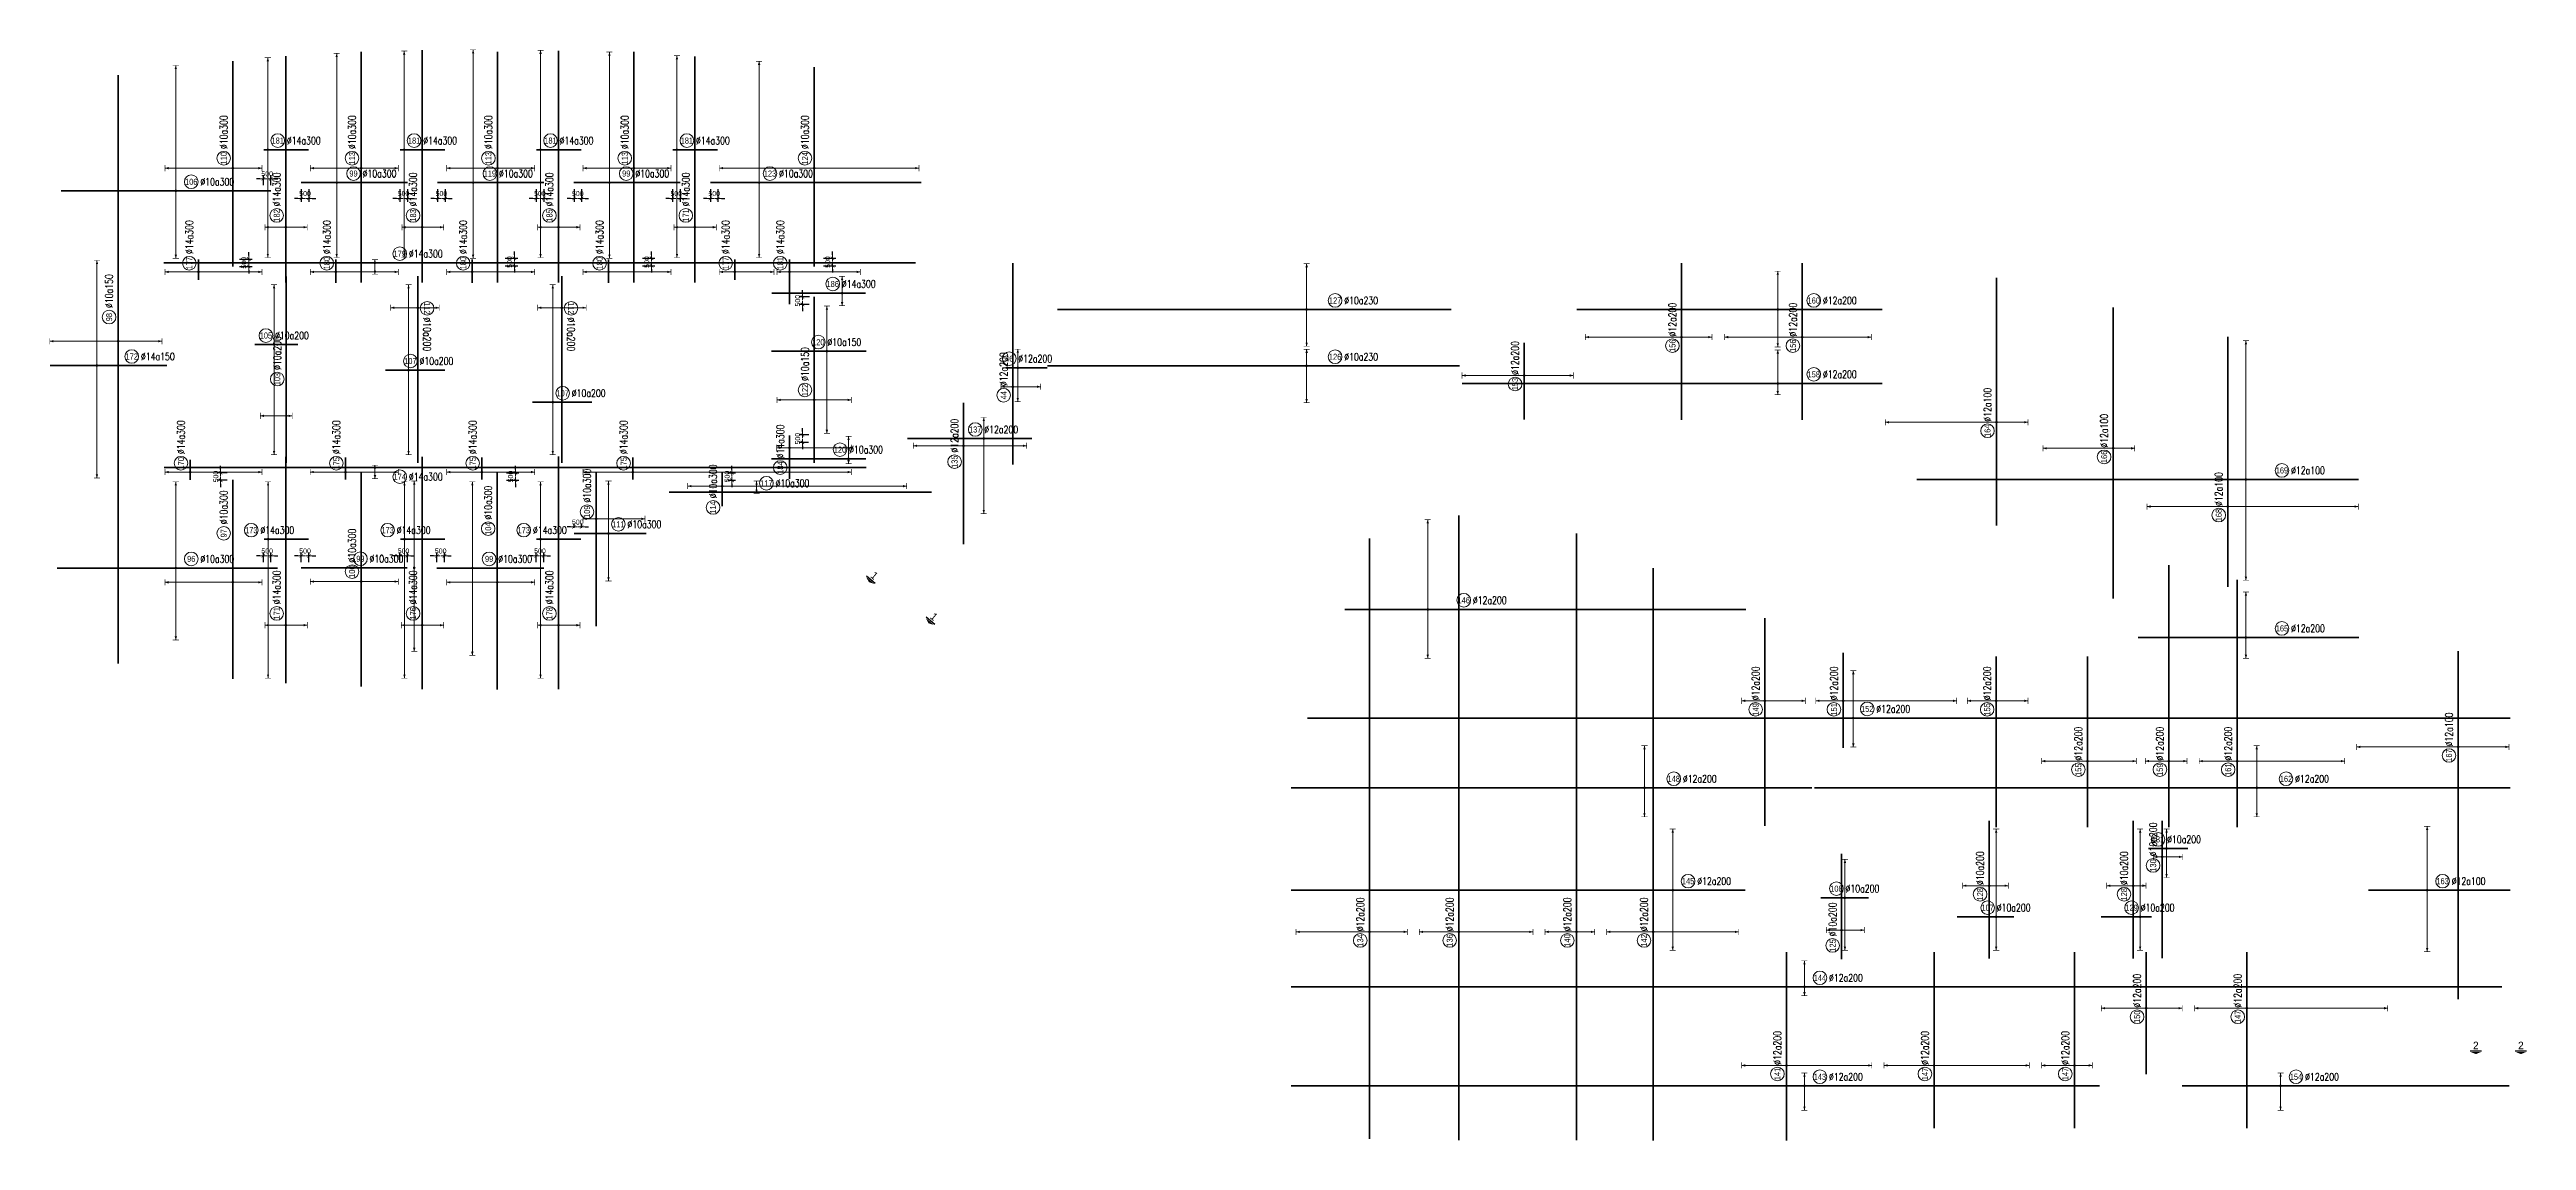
# Model space of a CAD drawing. Header units: millimetres. Extents: x -211477 to 1328726, y -15421 to 98394.
# Drawn here: x 280086 to 443552, y 7154 to 79117 of the extents above; entities that cross this region are included whole.
import ezdxf
from ezdxf.enums import TextEntityAlignment as Align

# ---------------------------------------------------------------- set-up
doc = ezdxf.new("R2010")
doc.units = ezdxf.units.MM
doc.header["$MEASUREMENT"] = 0
for name, color, linetype, lineweight in [('00-TT.Dim', 8, 'Continuous', 13), ('00-TT.Text', 4, 'Continuous', 13), ('NDC_S_DIM', 1, 'Continuous', 9), ('NDC_S_REBAR', 4, 'Continuous', 35), ('NDC_S_VN TEXT', 7, 'Continuous', 20)]:
    doc.layers.add(name, color=color, linetype=linetype, lineweight=lineweight)
doc.styles.add('ARIAL', font='arial.ttf', dxfattribs={"width": 0.8})
doc.styles.add('AUDIT_D_170222151448-0', font='')
doc.styles.add('NDC_ROMANS', font='romans.shx', dxfattribs={"width": 0.8})
doc.styles.add('VNAVANTH', font='')
doc.styles.get('AUDIT_D_170222151448-0').set_extended_font_data('.VnAvantH')
doc.styles.get('VNAVANTH').set_extended_font_data('.VnAvantH')
doc.dimstyles.new('NDC_dim_150', dxfattribs={"dimscale": 150, "dimtxt": 2.2, "dimasz": 1.5, "dimexe": 1.5, "dimexo": 2.5, "dimgap": 1, "dimtad": 1, "dimdec": 0, "dimzin": 0, "dimdsep": 46, "dimtxsty": 'ARIAL', "dimblk": 'DIMMARK', "dimcen": 0.09, "dimdle": 1.2, "dimclrd": 1, "dimclre": 1, "dimclrt": 3, "dimadec": 0, "dimazin": 0, "dimtfac": 1, "dimtdec": 0, "dimtix": 1, "dimtofl": 0, "dimtmove": 0, "dimatfit": 3, "dimfxl": 4, "dimfxlon": 1, "dimtolj": 1, "dimtzin": 0, "dimarcsym": 0})

msp = doc.modelspace()

# ---------------------------------------------------------------- blocks, each defined once
blk = doc.blocks.new('*U175')
h = blk.add_hatch(color=6)
edge = h.paths.add_edge_path()
edge.add_arc((-2.99, 0), 0.3, 0, 360)
at = {"layer": 'NDC_S_DIM', "color": 8}
for q in [(-2.99, 4.24), (-2.99, -8.01)]:
    blk.add_line((-2.99, 0), q, dxfattribs=at)
for points in [[(-3.99, 4.24, 0.2, 0.2, 0), (-1.99, 4.24, 0, 0, 0)], [(-3.99, -8.01, 0.2, 0.2, 0), (-1.99, -8.01, 0, 0, 0)]]:
    blk.add_lwpolyline(points, format="xyseb", dxfattribs=at)
at = {"layer": 'NDC_S_DIM', "color": 6}
blk.add_circle((-2.99, 0), 0.3, dxfattribs=at)
at = {"layer": 'NDC_S_DIM'}
blk.add_circle((2.1, 3), 2.25, dxfattribs=at)
at = {"layer": 'NDC_S_DIM', "color": 8}
for points in [[(-3.39, 3.04), (-2.99, 4.24), (-2.59, 3.04)], [(-3.39, -6.81), (-2.99, -8.01), (-2.59, -6.81)]]:
    blk.add_solid(points, dxfattribs=at)
at = {"layer": 'NDC_S_REBAR'}
for p, q in [((0, 0), (-172.4, 0)), ((-172.4, 0), (-172.4, 0)), ((0, 0), (94.4, 0)), ((94.4, 0), (94.4, 0)), ((94.4, 0), (94.4, 0)), ((-172.4, 0), (-172.4, 0))]:
    blk.add_line(p, q, dxfattribs=at)
at = {"layer": 'NDC_S_VN TEXT', "style": 'ARIAL', "width": 0.8}
blk.add_attdef('KHT', text='', height=2, dxfattribs=at).set_placement((2.1, 3), align=Align.MIDDLE_CENTER)
at = {"layer": 'NDC_S_VN TEXT', "color": 3, "style": 'NDC_ROMANS', "width": 0.75}
blk.add_attdef('DKT', (5.1, 1.75), '', height=2.5, dxfattribs=at)
blk = doc.blocks.new('*U174')
h = blk.add_hatch(color=6)
edge = h.paths.add_edge_path()
edge.add_arc((-2.99, 0), 0.3, 0, 360)
at = {"layer": 'NDC_S_DIM', "color": 8}
for q in [(-2.99, 4.24), (-2.99, -8.01)]:
    blk.add_line((-2.99, 0), q, dxfattribs=at)
for points in [[(-3.99, 4.24, 0.2, 0.2, 0), (-1.99, 4.24, 0, 0, 0)], [(-3.99, -8.01, 0.2, 0.2, 0), (-1.99, -8.01, 0, 0, 0)]]:
    blk.add_lwpolyline(points, format="xyseb", dxfattribs=at)
at = {"layer": 'NDC_S_DIM', "color": 6}
blk.add_circle((-2.99, 0), 0.3, dxfattribs=at)
at = {"layer": 'NDC_S_DIM'}
blk.add_circle((2.1, 3), 2.25, dxfattribs=at)
at = {"layer": 'NDC_S_DIM', "color": 8}
for points in [[(-3.39, 3.04), (-2.99, 4.24), (-2.59, 3.04)], [(-3.39, -6.81), (-2.99, -8.01), (-2.59, -6.81)]]:
    blk.add_solid(points, dxfattribs=at)
at = {"layer": 'NDC_S_REBAR'}
for p, q in [((0, 0), (-35.44, 0)), ((-35.44, 0), (-35.44, 0)), ((0, 0), (61.62, 0)), ((61.62, 0), (61.62, 0)), ((61.62, 0), (72.46, 0)), ((-35.44, 0), (-35.44, 0))]:
    blk.add_line(p, q, dxfattribs=at)
at = {"layer": 'NDC_S_VN TEXT', "style": 'ARIAL', "width": 0.8}
blk.add_attdef('KHT', text='', height=2, dxfattribs=at).set_placement((2.1, 3), align=Align.MIDDLE_CENTER)
at = {"layer": 'NDC_S_VN TEXT', "color": 3, "style": 'NDC_ROMANS', "width": 0.75}
blk.add_attdef('DKT', (5.1, 1.75), '', height=2.5, dxfattribs=at)
blk = doc.blocks.new('*U172')
h = blk.add_hatch(color=6)
edge = h.paths.add_edge_path()
edge.add_arc((-2.99, 0), 0.3, 0, 360)
at = {"layer": 'NDC_S_DIM', "color": 8}
for q in [(-2.99, 20.21), (-2.99, -19.79)]:
    blk.add_line((-2.99, 0), q, dxfattribs=at)
for points in [[(-3.99, 20.21, 0.2, 0.2, 0), (-1.99, 20.21, 0, 0, 0)], [(-3.99, -19.79, 0.2, 0.2, 0), (-1.99, -19.79, 0, 0, 0)]]:
    blk.add_lwpolyline(points, format="xyseb", dxfattribs=at)
at = {"layer": 'NDC_S_DIM', "color": 6}
blk.add_circle((-2.99, 0), 0.3, dxfattribs=at)
at = {"layer": 'NDC_S_DIM'}
blk.add_circle((2.1, 3), 2.25, dxfattribs=at)
at = {"layer": 'NDC_S_DIM', "color": 8}
for points in [[(-3.39, 19.01), (-2.99, 20.21), (-2.59, 19.01)], [(-3.39, -18.59), (-2.99, -19.79), (-2.59, -18.59)]]:
    blk.add_solid(points, dxfattribs=at)
at = {"layer": 'NDC_S_REBAR'}
for p, q in [((0, 0), (-128.93, 0)), ((-128.93, 0), (-128.93, 0)), ((0, 0), (20.87, 0)), ((20.87, 0), (20.87, 0)), ((20.87, 0), (20.87, 0)), ((-128.93, 0), (-128.93, 0))]:
    blk.add_line(p, q, dxfattribs=at)
at = {"layer": 'NDC_S_VN TEXT', "style": 'ARIAL', "width": 0.8}
blk.add_attdef('KHT', text='', height=2, dxfattribs=at).set_placement((2.1, 3), align=Align.MIDDLE_CENTER)
at = {"layer": 'NDC_S_VN TEXT', "color": 3, "style": 'NDC_ROMANS', "width": 0.75}
blk.add_attdef('DKT', (5.1, 1.75), '', height=2.5, dxfattribs=at)
blk = doc.blocks.new('*U171')
h = blk.add_hatch(color=6)
edge = h.paths.add_edge_path()
edge.add_arc((-2.99, 0), 0.3, 0, 360)
at = {"layer": 'NDC_S_DIM', "color": 8}
for q in [(-2.99, 21.07), (-2.99, -20.29)]:
    blk.add_line((-2.99, 0), q, dxfattribs=at)
for points in [[(-3.99, 21.07, 0.2, 0.2, 0), (-1.99, 21.07, 0, 0, 0)], [(-3.99, -20.29, 0.2, 0.2, 0), (-1.99, -20.29, 0, 0, 0)]]:
    blk.add_lwpolyline(points, format="xyseb", dxfattribs=at)
at = {"layer": 'NDC_S_DIM', "color": 6}
blk.add_circle((-2.99, 0), 0.3, dxfattribs=at)
at = {"layer": 'NDC_S_DIM'}
blk.add_circle((2.1, 3), 2.25, dxfattribs=at)
at = {"layer": 'NDC_S_DIM', "color": 8}
for points in [[(-3.39, 19.87), (-2.99, 21.07), (-2.59, 19.87)], [(-3.39, -19.09), (-2.99, -20.29), (-2.59, -19.09)]]:
    blk.add_solid(points, dxfattribs=at)
at = {"layer": 'NDC_S_REBAR'}
for p, q in [((0, 0), (-22.33, 0)), ((-22.33, 0), (-22.33, 0)), ((0, 0), (24.42, 0)), ((24.42, 0), (24.42, 0)), ((24.42, 0), (24.42, 0)), ((-22.33, 0), (-22.33, 0))]:
    blk.add_line(p, q, dxfattribs=at)
at = {"layer": 'NDC_S_VN TEXT', "style": 'ARIAL', "width": 0.8}
blk.add_attdef('KHT', text='', height=2, dxfattribs=at).set_placement((2.1, 3), align=Align.MIDDLE_CENTER)
at = {"layer": 'NDC_S_VN TEXT', "color": 3, "style": 'NDC_ROMANS', "width": 0.75}
blk.add_attdef('DKT', (5.1, 1.75), '', height=2.5, dxfattribs=at)
blk = doc.blocks.new('*U170')
h = blk.add_hatch(color=6)
edge = h.paths.add_edge_path()
edge.add_arc((-7.56, 0), 0.3, 0, 360)
at = {"layer": 'NDC_S_DIM', "color": 8}
for q in [(-7.56, 13.95), (-7.56, -9.55)]:
    blk.add_line((-7.56, 0), q, dxfattribs=at)
for points in [[(-8.56, 13.95, 0.2, 0.2, 0), (-6.56, 13.95, 0, 0, 0)], [(-8.56, -9.55, 0.2, 0.2, 0), (-6.56, -9.55, 0, 0, 0)]]:
    blk.add_lwpolyline(points, format="xyseb", dxfattribs=at)
at = {"layer": 'NDC_S_DIM', "color": 6}
blk.add_circle((-7.56, 0), 0.3, dxfattribs=at)
at = {"layer": 'NDC_S_DIM'}
blk.add_circle((2.1, 3), 2.25, dxfattribs=at)
at = {"layer": 'NDC_S_DIM', "color": 8}
for points in [[(-7.96, 12.75), (-7.56, 13.95), (-7.16, 12.75)], [(-7.96, -8.35), (-7.56, -9.55), (-7.16, -8.35)]]:
    blk.add_solid(points, dxfattribs=at)
at = {"layer": 'NDC_S_REBAR'}
for p, q in [((0, 0), (-124.19, 0)), ((-124.19, 0), (-124.19, 0)), ((0, 0), (47.61, 0)), ((47.61, 0), (47.61, 0)), ((47.61, 0), (47.61, 0)), ((-124.19, 0), (-124.19, 0))]:
    blk.add_line(p, q, dxfattribs=at)
at = {"layer": 'NDC_S_VN TEXT', "style": 'ARIAL', "width": 0.8}
blk.add_attdef('KHT', text='', height=2, dxfattribs=at).set_placement((2.1, 3), align=Align.MIDDLE_CENTER)
at = {"layer": 'NDC_S_VN TEXT', "color": 3, "style": 'NDC_ROMANS', "width": 0.75}
blk.add_attdef('DKT', (5.1, 1.75), '', height=2.5, dxfattribs=at)
blk = doc.blocks.new('*U169')
h = blk.add_hatch(color=6)
edge = h.paths.add_edge_path()
edge.add_arc((-7.56, 0), 0.3, 0, 360)
at = {"layer": 'NDC_S_DIM', "color": 8}
for q in [(-7.56, 13.95), (-7.56, -9.55)]:
    blk.add_line((-7.56, 0), q, dxfattribs=at)
for points in [[(-8.56, 13.95, 0.2, 0.2, 0), (-6.56, 13.95, 0, 0, 0)], [(-8.56, -9.55, 0.2, 0.2, 0), (-6.56, -9.55, 0, 0, 0)]]:
    blk.add_lwpolyline(points, format="xyseb", dxfattribs=at)
at = {"layer": 'NDC_S_DIM', "color": 6}
blk.add_circle((-7.56, 0), 0.3, dxfattribs=at)
at = {"layer": 'NDC_S_DIM'}
blk.add_circle((2.1, 3), 2.25, dxfattribs=at)
at = {"layer": 'NDC_S_DIM', "color": 8}
for points in [[(-7.96, 12.75), (-7.56, 13.95), (-7.16, 12.75)], [(-7.96, -8.35), (-7.56, -9.55), (-7.16, -8.35)]]:
    blk.add_solid(points, dxfattribs=at)
at = {"layer": 'NDC_S_REBAR'}
for p, q in [((-129.68, 0), (-153.51, 0)), ((0, 0), (-129.68, 0)), ((-129.68, 0), (-129.68, 0)), ((0, 0), (76.08, 0)), ((76.08, 0), (76.08, 0)), ((76.08, 0), (76.08, 0))]:
    blk.add_line(p, q, dxfattribs=at)
at = {"layer": 'NDC_S_VN TEXT', "style": 'ARIAL', "width": 0.8}
blk.add_attdef('KHT', text='', height=2, dxfattribs=at).set_placement((2.1, 3), align=Align.MIDDLE_CENTER)
at = {"layer": 'NDC_S_VN TEXT', "color": 3, "style": 'NDC_ROMANS', "width": 0.75}
blk.add_attdef('DKT', (5.1, 1.75), '', height=2.5, dxfattribs=at)
blk = doc.blocks.new('*U168')
h = blk.add_hatch(color=6)
edge = h.paths.add_edge_path()
edge.add_arc((-2.48, 0), 0.3, 0, 360)
at = {"layer": 'NDC_S_DIM', "color": 8}
for q in [(-2.48, 15.65), (-2.48, -9.6)]:
    blk.add_line((-2.48, 0), q, dxfattribs=at)
for points in [[(-3.48, 15.65, 0.2, 0.2, 0), (-1.48, 15.65, 0, 0, 0)], [(-3.48, -9.6, 0.2, 0.2, 0), (-1.48, -9.6, 0, 0, 0)]]:
    blk.add_lwpolyline(points, format="xyseb", dxfattribs=at)
at = {"layer": 'NDC_S_DIM', "color": 6}
blk.add_circle((-2.48, 0), 0.3, dxfattribs=at)
at = {"layer": 'NDC_S_DIM'}
blk.add_circle((2.1, 3), 2.25, dxfattribs=at)
at = {"layer": 'NDC_S_DIM', "color": 8}
for points in [[(-2.88, 14.45), (-2.48, 15.65), (-2.08, 14.45)], [(-2.88, -8.4), (-2.48, -9.6), (-2.08, -8.4)]]:
    blk.add_solid(points, dxfattribs=at)
at = {"layer": 'NDC_S_REBAR'}
for p, q in [((0, 0), (-182.63, 0)), ((-182.63, 0), (-182.63, 0)), ((0, 0), (214.28, 0)), ((214.28, 0), (214.28, 0)), ((214.28, 0), (214.28, 0)), ((-182.63, 0), (-182.63, 0))]:
    blk.add_line(p, q, dxfattribs=at)
at = {"layer": 'NDC_S_VN TEXT', "style": 'ARIAL', "width": 0.8}
blk.add_attdef('KHT', text='', height=2, dxfattribs=at).set_placement((2.1, 3), align=Align.MIDDLE_CENTER)
at = {"layer": 'NDC_S_VN TEXT', "color": 3, "style": 'NDC_ROMANS', "width": 0.75}
blk.add_attdef('DKT', (5.1, 1.75), '', height=2.5, dxfattribs=at)
blk = doc.blocks.new('*U167')
h = blk.add_hatch(color=6)
edge = h.paths.add_edge_path()
edge.add_arc((-2.48, 0), 0.3, 0, 360)
at = {"layer": 'NDC_S_DIM', "color": 8}
for q in [(-2.48, 29.56), (-2.48, -16.19)]:
    blk.add_line((-2.48, 0), q, dxfattribs=at)
for points in [[(-3.48, 29.56, 0.2, 0.2, 0), (-1.48, 29.56, 0, 0, 0)], [(-3.48, -16.19, 0.2, 0.2, 0), (-1.48, -16.19, 0, 0, 0)]]:
    blk.add_lwpolyline(points, format="xyseb", dxfattribs=at)
at = {"layer": 'NDC_S_DIM', "color": 6}
blk.add_circle((-2.48, 0), 0.3, dxfattribs=at)
at = {"layer": 'NDC_S_DIM'}
blk.add_circle((9.4, 3), 2.25, dxfattribs=at)
at = {"layer": 'NDC_S_DIM', "color": 8}
for points in [[(-2.88, 28.36), (-2.48, 29.56), (-2.08, 28.36)], [(-2.88, -14.99), (-2.48, -16.19), (-2.08, -14.99)]]:
    blk.add_solid(points, dxfattribs=at)
at = {"layer": 'NDC_S_REBAR'}
for p, q in [((0, 0), (-29.85, 0)), ((-29.85, 0), (-29.85, 0)), ((0, 0), (102.52, 0)), ((102.52, 0), (102.52, 0)), ((102.52, 0), (102.52, 0)), ((-29.85, 0), (-29.85, 0))]:
    blk.add_line(p, q, dxfattribs=at)
at = {"layer": 'NDC_S_VN TEXT', "style": 'ARIAL', "width": 0.8}
blk.add_attdef('KHT', text='', height=2, dxfattribs=at).set_placement((9.4, 3), align=Align.MIDDLE_CENTER)
at = {"layer": 'NDC_S_VN TEXT', "color": 3, "style": 'NDC_ROMANS', "width": 0.75}
blk.add_attdef('DKT', (12.4, 1.75), '', height=2.5, dxfattribs=at)
blk = doc.blocks.new('*U166')
h = blk.add_hatch(color=6)
edge = h.paths.add_edge_path()
edge.add_arc((-2.48, 0), 0.3, 0, 360)
at = {"layer": 'NDC_S_DIM', "color": 8}
for q in [(-2.48, 14.97), (-2.48, -6.91)]:
    blk.add_line((-2.48, 0), q, dxfattribs=at)
for points in [[(-3.48, 14.97, 0.2, 0.2, 0), (-1.48, 14.97, 0, 0, 0)], [(-3.48, -6.91, 0.2, 0.2, 0), (-1.48, -6.91, 0, 0, 0)]]:
    blk.add_lwpolyline(points, format="xyseb", dxfattribs=at)
at = {"layer": 'NDC_S_DIM', "color": 6}
blk.add_circle((-2.48, 0), 0.3, dxfattribs=at)
at = {"layer": 'NDC_S_DIM'}
blk.add_circle((9.4, 3), 2.25, dxfattribs=at)
at = {"layer": 'NDC_S_DIM', "color": 8}
for points in [[(-2.88, 13.77), (-2.48, 14.97), (-2.08, 13.77)], [(-2.88, -5.71), (-2.48, -6.91), (-2.08, -5.71)]]:
    blk.add_solid(points, dxfattribs=at)
at = {"layer": 'NDC_S_REBAR'}
for p, q in [((0, 0), (-38.08, 0)), ((-38.08, 0), (-38.08, 0)), ((0, 0), (34.81, 0)), ((34.81, 0), (34.81, 0)), ((34.81, 0), (34.81, 0)), ((-38.08, 0), (-38.08, 0))]:
    blk.add_line(p, q, dxfattribs=at)
at = {"layer": 'NDC_S_VN TEXT', "style": 'ARIAL', "width": 0.8}
blk.add_attdef('KHT', text='', height=2, dxfattribs=at).set_placement((9.4, 3), align=Align.MIDDLE_CENTER)
at = {"layer": 'NDC_S_VN TEXT', "color": 3, "style": 'NDC_ROMANS', "width": 0.75}
blk.add_attdef('DKT', (12.4, 1.75), '', height=2.5, dxfattribs=at)
blk = doc.blocks.new('*U165')
h = blk.add_hatch(color=6)
edge = h.paths.add_edge_path()
edge.add_arc((-2.48, 0), 0.3, 0, 360)
at = {"layer": 'NDC_S_DIM', "color": 8}
for q in [(-2.48, 45.79), (-2.48, -33.21)]:
    blk.add_line((-2.48, 0), q, dxfattribs=at)
for points in [[(-3.48, 45.79, 0.2, 0.2, 0), (-1.48, 45.79, 0, 0, 0)], [(-3.48, -33.21, 0.2, 0.2, 0), (-1.48, -33.21, 0, 0, 0)]]:
    blk.add_lwpolyline(points, format="xyseb", dxfattribs=at)
at = {"layer": 'NDC_S_DIM', "color": 6}
blk.add_circle((-2.48, 0), 0.3, dxfattribs=at)
at = {"layer": 'NDC_S_DIM'}
blk.add_circle((9.4, 3), 2.25, dxfattribs=at)
at = {"layer": 'NDC_S_DIM', "color": 8}
for points in [[(-2.88, 44.59), (-2.48, 45.79), (-2.08, 44.59)], [(-2.88, -32.01), (-2.48, -33.21), (-2.08, -32.01)]]:
    blk.add_solid(points, dxfattribs=at)
at = {"layer": 'NDC_S_REBAR'}
for p, q in [((0, 0), (-111.11, 0)), ((-111.11, 0), (-111.11, 0)), ((0, 0), (34.62, 0)), ((34.62, 0), (34.62, 0)), ((34.62, 0), (34.62, 0)), ((-111.11, 0), (-111.11, 0))]:
    blk.add_line(p, q, dxfattribs=at)
at = {"layer": 'NDC_S_VN TEXT', "style": 'ARIAL', "width": 0.8}
blk.add_attdef('KHT', text='', height=2, dxfattribs=at).set_placement((9.4, 3), align=Align.MIDDLE_CENTER)
at = {"layer": 'NDC_S_VN TEXT', "color": 3, "style": 'NDC_ROMANS', "width": 0.75}
blk.add_attdef('DKT', (12.4, 1.75), '', height=2.5, dxfattribs=at)
blk = doc.blocks.new('*U164')
h = blk.add_hatch(color=6)
edge = h.paths.add_edge_path()
edge.add_arc((-2.48, 0), 0.3, 0, 360)
at = {"layer": 'NDC_S_DIM', "color": 8}
for q in [(-2.48, 11.04), (-2.48, -3.71)]:
    blk.add_line((-2.48, 0), q, dxfattribs=at)
for points in [[(-3.48, 11.04, 0.2, 0.2, 0), (-1.48, 11.04, 0, 0, 0)], [(-3.48, -3.71, 0.2, 0.2, 0), (-1.48, -3.71, 0, 0, 0)]]:
    blk.add_lwpolyline(points, format="xyseb", dxfattribs=at)
at = {"layer": 'NDC_S_DIM', "color": 6}
blk.add_circle((-2.48, 0), 0.3, dxfattribs=at)
at = {"layer": 'NDC_S_DIM'}
blk.add_circle((9.4, 3), 2.25, dxfattribs=at)
at = {"layer": 'NDC_S_DIM', "color": 8}
for points in [[(-2.88, 9.84), (-2.48, 11.04), (-2.08, 9.84)], [(-2.88, -2.51), (-2.48, -3.71), (-2.08, -2.51)]]:
    blk.add_solid(points, dxfattribs=at)
at = {"layer": 'NDC_S_REBAR'}
for p, q in [((0, 0), (-106.65, 0)), ((-106.65, 0), (-106.65, 0)), ((0, 0), (31.97, 0)), ((31.97, 0), (31.97, 0)), ((31.97, 0), (31.97, 0)), ((-106.65, 0), (-106.65, 0))]:
    blk.add_line(p, q, dxfattribs=at)
at = {"layer": 'NDC_S_VN TEXT', "style": 'ARIAL', "width": 0.8}
blk.add_attdef('KHT', text='', height=2, dxfattribs=at).set_placement((9.4, 3), align=Align.MIDDLE_CENTER)
at = {"layer": 'NDC_S_VN TEXT', "color": 3, "style": 'NDC_ROMANS', "width": 0.75}
blk.add_attdef('DKT', (12.4, 1.75), '', height=2.5, dxfattribs=at)
blk = doc.blocks.new('*U163')
h = blk.add_hatch(color=6)
edge = h.paths.add_edge_path()
edge.add_arc((-2.48, 0), 0.3, 0, 360)
at = {"layer": 'NDC_S_DIM', "color": 8}
for q in [(-2.48, 12.68), (-2.48, -12.32)]:
    blk.add_line((-2.48, 0), q, dxfattribs=at)
for points in [[(-3.48, 12.68, 0.2, 0.2, 0), (-1.48, 12.68, 0, 0, 0)], [(-3.48, -12.32, 0.2, 0.2, 0), (-1.48, -12.32, 0, 0, 0)]]:
    blk.add_lwpolyline(points, format="xyseb", dxfattribs=at)
at = {"layer": 'NDC_S_DIM', "color": 6}
blk.add_circle((-2.48, 0), 0.3, dxfattribs=at)
at = {"layer": 'NDC_S_DIM'}
blk.add_circle((9.4, 3), 2.25, dxfattribs=at)
at = {"layer": 'NDC_S_DIM', "color": 8}
for points in [[(-2.88, 11.48), (-2.48, 12.68), (-2.08, 11.48)], [(-2.88, -11.12), (-2.48, -12.32), (-2.08, -11.12)]]:
    blk.add_solid(points, dxfattribs=at)
at = {"layer": 'NDC_S_REBAR'}
for p, q in [((0, 0), (-68.76, 0)), ((-68.76, 0), (-68.76, 0)), ((0, 0), (31.94, 0)), ((31.94, 0), (31.94, 0)), ((31.94, 0), (31.94, 0)), ((-68.76, 0), (-68.76, 0))]:
    blk.add_line(p, q, dxfattribs=at)
at = {"layer": 'NDC_S_VN TEXT', "style": 'ARIAL', "width": 0.8}
blk.add_attdef('KHT', text='', height=2, dxfattribs=at).set_placement((9.4, 3), align=Align.MIDDLE_CENTER)
at = {"layer": 'NDC_S_VN TEXT', "color": 3, "style": 'NDC_ROMANS', "width": 0.75}
blk.add_attdef('DKT', (12.4, 1.75), '', height=2.5, dxfattribs=at)
blk = doc.blocks.new('*U162')
h = blk.add_hatch(color=6)
edge = h.paths.add_edge_path()
edge.add_arc((0, 0), 0.3, 0, 360)
at = {"layer": 'NDC_S_DIM', "color": 8}
for q in [(0, 15.18), (0, -12.07)]:
    blk.add_line((0, 0), q, dxfattribs=at)
for points in [[(-1, 15.18, 0.2, 0.2, 0), (1, 15.18, 0, 0, 0)], [(-1, -12.07, 0.2, 0.2, 0), (1, -12.07, 0, 0, 0)]]:
    blk.add_lwpolyline(points, format="xyseb", dxfattribs=at)
at = {"layer": 'NDC_S_DIM', "color": 6}
blk.add_circle((0, 0), 0.3, dxfattribs=at)
at = {"layer": 'NDC_S_DIM'}
blk.add_circle((9.4, 3), 2.25, dxfattribs=at)
at = {"layer": 'NDC_S_DIM', "color": 8}
for points in [[(-0.4, 13.98), (0, 15.18), (0.4, 13.98)], [(-0.4, -10.87), (0, -12.07), (0.4, -10.87)]]:
    blk.add_solid(points, dxfattribs=at)
at = {"layer": 'NDC_S_REBAR'}
for p, q in [((-77.65, 0), (-82.21, 0)), ((0, 0), (-77.65, 0)), ((-77.65, 0), (-77.65, 0)), ((0, 0), (45.22, 0)), ((45.22, 0), (45.22, 0)), ((45.22, 0), (47.72, 0))]:
    blk.add_line(p, q, dxfattribs=at)
at = {"layer": 'NDC_S_VN TEXT', "style": 'ARIAL', "width": 0.8}
blk.add_attdef('KHT', text='', height=2, dxfattribs=at).set_placement((9.4, 3), align=Align.MIDDLE_CENTER)
at = {"layer": 'NDC_S_VN TEXT', "color": 3, "style": 'NDC_ROMANS', "width": 0.75}
blk.add_attdef('DKT', (12.4, 1.75), '', height=2.5, dxfattribs=at)
blk = doc.blocks.new('*U161')
h = blk.add_hatch(color=6)
edge = h.paths.add_edge_path()
edge.add_arc((0, 0), 0.3, 0, 360)
at = {"layer": 'NDC_S_DIM', "color": 8}
for q in [(0, 20.51), (0, -16.23)]:
    blk.add_line((0, 0), q, dxfattribs=at)
for points in [[(-1, 20.51, 0.2, 0.2, 0), (1, 20.51, 0, 0, 0)], [(-1, -16.23, 0.2, 0.2, 0), (1, -16.23, 0, 0, 0)]]:
    blk.add_lwpolyline(points, format="xyseb", dxfattribs=at)
at = {"layer": 'NDC_S_DIM'}
blk.add_circle((-2.82, 3), 2.25, dxfattribs=at)
at = {"layer": 'NDC_S_DIM', "color": 6}
blk.add_circle((0, 0), 0.3, dxfattribs=at)
at = {"layer": 'NDC_S_DIM', "color": 8}
for points in [[(-0.4, 19.31), (0, 20.51), (0.4, 19.31)], [(-0.4, -15.03), (0, -16.23), (0.4, -15.03)]]:
    blk.add_solid(points, dxfattribs=at)
at = {"layer": 'NDC_S_REBAR'}
for p, q in [((0, 0), (-14.48, 0)), ((-14.48, 0), (-14.48, 0)), ((0, 0), (10.82, 0)), ((10.82, 0), (10.82, 0)), ((10.82, 0), (10.82, 0)), ((-14.48, 0), (-14.48, 0))]:
    blk.add_line(p, q, dxfattribs=at)
at = {"layer": 'NDC_S_VN TEXT', "style": 'ARIAL', "width": 0.8}
blk.add_attdef('KHT', text='', height=2, dxfattribs=at).set_placement((-2.82, 3), align=Align.MIDDLE_CENTER)
at = {"layer": 'NDC_S_VN TEXT', "color": 3, "style": 'NDC_ROMANS', "width": 0.75}
blk.add_attdef('DKT', (0.18, 1.75), '', height=2.5, dxfattribs=at)
blk = doc.blocks.new('*U160')
h = blk.add_hatch(color=6)
edge = h.paths.add_edge_path()
edge.add_arc((0, 0), 0.3, 0, 360)
at = {"layer": 'NDC_S_DIM', "color": 8}
for q in [(0, 31.71), (0, -10.01)]:
    blk.add_line((0, 0), q, dxfattribs=at)
for points in [[(-1, 31.71, 0.2, 0.2, 0), (1, 31.71, 0, 0, 0)], [(-1, -10.01, 0.2, 0.2, 0), (1, -10.01, 0, 0, 0)]]:
    blk.add_lwpolyline(points, format="xyseb", dxfattribs=at)
at = {"layer": 'NDC_S_DIM'}
blk.add_circle((-2.82, 3), 2.25, dxfattribs=at)
at = {"layer": 'NDC_S_DIM', "color": 6}
blk.add_circle((0, 0), 0.3, dxfattribs=at)
at = {"layer": 'NDC_S_DIM', "color": 8}
for points in [[(-0.4, 30.51), (0, 31.71), (0.4, 30.51)], [(-0.4, -8.81), (0, -10.01), (0.4, -8.81)]]:
    blk.add_solid(points, dxfattribs=at)
at = {"layer": 'NDC_S_REBAR'}
for p, q in [((0, 0), (-27.24, 0)), ((-27.24, 0), (-27.24, 0)), ((-27.24, 0), (-27.24, 0)), ((0, 0), (24.42, 0)), ((24.42, 0), (24.42, 0)), ((24.42, 0), (24.42, 0))]:
    blk.add_line(p, q, dxfattribs=at)
at = {"layer": 'NDC_S_VN TEXT', "style": 'ARIAL', "width": 0.8}
blk.add_attdef('KHT', text='', height=2, dxfattribs=at).set_placement((-2.82, 3), align=Align.MIDDLE_CENTER)
at = {"layer": 'NDC_S_VN TEXT', "color": 3, "style": 'NDC_ROMANS', "width": 0.75}
blk.add_attdef('DKT', (0.18, 1.75), '', height=2.5, dxfattribs=at)
blk = doc.blocks.new('*U159')
h = blk.add_hatch(color=6)
edge = h.paths.add_edge_path()
edge.add_arc((0, 0), 0.3, 0, 360)
at = {"layer": 'NDC_S_DIM', "color": 8}
for q in [(0, 23.14), (0, -7.11)]:
    blk.add_line((0, 0), q, dxfattribs=at)
for points in [[(-1, 23.14, 0.2, 0.2, 0), (1, 23.14, 0, 0, 0)], [(-1, -7.11, 0.2, 0.2, 0), (1, -7.11, 0, 0, 0)]]:
    blk.add_lwpolyline(points, format="xyseb", dxfattribs=at)
at = {"layer": 'NDC_S_DIM'}
blk.add_circle((-2.82, 3), 2.25, dxfattribs=at)
at = {"layer": 'NDC_S_DIM', "color": 6}
blk.add_circle((0, 0), 0.3, dxfattribs=at)
at = {"layer": 'NDC_S_DIM', "color": 8}
for points in [[(-0.4, 21.94), (0, 23.14), (0.4, 21.94)], [(-0.4, -5.91), (0, -7.11), (0.4, -5.91)]]:
    blk.add_solid(points, dxfattribs=at)
at = {"layer": 'NDC_S_REBAR'}
for p, q in [((0, 0), (-47.74, 0)), ((-47.74, 0), (-47.74, 0)), ((0, 0), (46.48, 0)), ((46.48, 0), (46.48, 0)), ((46.48, 0), (46.48, 0)), ((-47.74, 0), (-49.48, 0))]:
    blk.add_line(p, q, dxfattribs=at)
at = {"layer": 'NDC_S_VN TEXT', "style": 'ARIAL', "width": 0.8}
blk.add_attdef('KHT', text='', height=2, dxfattribs=at).set_placement((-2.82, 3), align=Align.MIDDLE_CENTER)
at = {"layer": 'NDC_S_VN TEXT', "color": 3, "style": 'NDC_ROMANS', "width": 0.75}
blk.add_attdef('DKT', (0.18, 1.75), '', height=2.5, dxfattribs=at)
blk = doc.blocks.new('*U158')
h = blk.add_hatch(color=6)
edge = h.paths.add_edge_path()
edge.add_arc((0, 0), 0.3, 0, 360)
at = {"layer": 'NDC_S_DIM', "color": 8}
for q in [(0, 24.18), (0, -12.52)]:
    blk.add_line((0, 0), q, dxfattribs=at)
for points in [[(-1, 24.18, 0.2, 0.2, 0), (1, 24.18, 0, 0, 0)], [(-1, -12.52, 0.2, 0.2, 0), (1, -12.52, 0, 0, 0)]]:
    blk.add_lwpolyline(points, format="xyseb", dxfattribs=at)
at = {"layer": 'NDC_S_DIM'}
blk.add_circle((-2.82, 3), 2.25, dxfattribs=at)
at = {"layer": 'NDC_S_DIM', "color": 6}
blk.add_circle((0, 0), 0.3, dxfattribs=at)
at = {"layer": 'NDC_S_DIM', "color": 8}
for points in [[(-0.4, 22.98), (0, 24.18), (0.4, 22.98)], [(-0.4, -11.32), (0, -12.52), (0.4, -11.32)]]:
    blk.add_solid(points, dxfattribs=at)
at = {"layer": 'NDC_S_REBAR'}
for p, q in [((0, 0), (-68.21, 0)), ((-68.21, 0), (-68.21, 0)), ((0, 0), (129.77, 0)), ((129.77, 0), (129.77, 0)), ((129.77, 0), (129.77, 0)), ((-68.21, 0), (-68.21, 0))]:
    blk.add_line(p, q, dxfattribs=at)
at = {"layer": 'NDC_S_VN TEXT', "style": 'ARIAL', "width": 0.8}
blk.add_attdef('KHT', text='', height=2, dxfattribs=at).set_placement((-2.82, 3), align=Align.MIDDLE_CENTER)
at = {"layer": 'NDC_S_VN TEXT', "color": 3, "style": 'NDC_ROMANS', "width": 0.75}
blk.add_attdef('DKT', (0.18, 1.75), '', height=2.5, dxfattribs=at)
blk = doc.blocks.new('*U157')
h = blk.add_hatch(color=6)
edge = h.paths.add_edge_path()
edge.add_arc((0, 0), 0.3, 0, 360)
at = {"layer": 'NDC_S_DIM', "color": 8}
for q in [(0, 12.98), (0, -24.46)]:
    blk.add_line((0, 0), q, dxfattribs=at)
for points in [[(-1, 12.98, 0.2, 0.2, 0), (1, 12.98, 0, 0, 0)], [(-1, -24.46, 0.2, 0.2, 0), (1, -24.46, 0, 0, 0)]]:
    blk.add_lwpolyline(points, format="xyseb", dxfattribs=at)
at = {"layer": 'NDC_S_DIM'}
blk.add_circle((-2.82, 3), 2.25, dxfattribs=at)
at = {"layer": 'NDC_S_DIM', "color": 6}
blk.add_circle((0, 0), 0.3, dxfattribs=at)
at = {"layer": 'NDC_S_DIM', "color": 8}
for points in [[(-0.4, 11.78), (0, 12.98), (0.4, 11.78)], [(-0.4, -23.26), (0, -24.46), (0.4, -23.26)]]:
    blk.add_solid(points, dxfattribs=at)
at = {"layer": 'NDC_S_REBAR'}
for p, q in [((0, 0), (-68.72, 0)), ((-68.72, 0), (-68.72, 0)), ((0, 0), (137.34, 0)), ((137.34, 0), (137.34, 0)), ((137.34, 0), (137.34, 0)), ((-68.72, 0), (-68.72, 0))]:
    blk.add_line(p, q, dxfattribs=at)
at = {"layer": 'NDC_S_VN TEXT', "style": 'ARIAL', "width": 0.8}
blk.add_attdef('KHT', text='', height=2, dxfattribs=at).set_placement((-2.82, 3), align=Align.MIDDLE_CENTER)
at = {"layer": 'NDC_S_VN TEXT', "color": 3, "style": 'NDC_ROMANS', "width": 0.75}
blk.add_attdef('DKT', (0.18, 1.75), '', height=2.5, dxfattribs=at)
blk = doc.blocks.new('*U156')
h = blk.add_hatch(color=6)
edge = h.paths.add_edge_path()
edge.add_arc((0, 0), 0.3, 0, 360)
at = {"layer": 'NDC_S_DIM', "color": 8}
for q in [(0, 10.36), (0, -5.98)]:
    blk.add_line((0, 0), q, dxfattribs=at)
for points in [[(-1, 10.36, 0.2, 0.2, 0), (1, 10.36, 0, 0, 0)], [(-1, -5.98, 0.2, 0.2, 0), (1, -5.98, 0, 0, 0)]]:
    blk.add_lwpolyline(points, format="xyseb", dxfattribs=at)
at = {"layer": 'NDC_S_DIM'}
blk.add_circle((-2.82, 3), 2.25, dxfattribs=at)
at = {"layer": 'NDC_S_DIM', "color": 6}
blk.add_circle((0, 0), 0.3, dxfattribs=at)
at = {"layer": 'NDC_S_DIM', "color": 8}
for points in [[(-0.4, 9.16), (0, 10.36), (0.4, 9.16)], [(-0.4, -4.78), (0, -5.98), (0.4, -4.78)]]:
    blk.add_solid(points, dxfattribs=at)
at = {"layer": 'NDC_S_REBAR'}
for p, q in [((0, 0), (-68.75, 0)), ((-68.75, 0), (-68.75, 0)), ((0, 0), (131.38, 0)), ((131.38, 0), (131.38, 0)), ((131.38, 0), (131.38, 0)), ((-68.75, 0), (-68.75, 0))]:
    blk.add_line(p, q, dxfattribs=at)
at = {"layer": 'NDC_S_VN TEXT', "style": 'ARIAL', "width": 0.8}
blk.add_attdef('KHT', text='', height=2, dxfattribs=at).set_placement((-2.82, 3), align=Align.MIDDLE_CENTER)
at = {"layer": 'NDC_S_VN TEXT', "color": 3, "style": 'NDC_ROMANS', "width": 0.75}
blk.add_attdef('DKT', (0.18, 1.75), '', height=2.5, dxfattribs=at)
blk = doc.blocks.new('*U155')
h = blk.add_hatch(color=6)
edge = h.paths.add_edge_path()
edge.add_arc((0, 0), 0.3, 0, 360)
at = {"layer": 'NDC_S_DIM', "color": 8}
for q in [(0, 15.32), (0, -28.18)]:
    blk.add_line((0, 0), q, dxfattribs=at)
for points in [[(-1, 15.32, 0.2, 0.2, 0), (1, 15.32, 0, 0, 0)], [(-1, -28.18, 0.2, 0.2, 0), (1, -28.18, 0, 0, 0)]]:
    blk.add_lwpolyline(points, format="xyseb", dxfattribs=at)
at = {"layer": 'NDC_S_DIM'}
blk.add_circle((-2.82, 3), 2.25, dxfattribs=at)
at = {"layer": 'NDC_S_DIM', "color": 6}
blk.add_circle((0, 0), 0.3, dxfattribs=at)
at = {"layer": 'NDC_S_DIM', "color": 8}
for points in [[(-0.4, 14.12), (0, 15.32), (0.4, 14.12)], [(-0.4, -26.98), (0, -28.18), (0.4, -26.98)]]:
    blk.add_solid(points, dxfattribs=at)
at = {"layer": 'NDC_S_REBAR'}
for p, q in [((0, 0), (-68.76, 0)), ((-68.76, 0), (-68.76, 0)), ((0, 0), (119.97, 0)), ((119.97, 0), (119.97, 0)), ((119.97, 0), (119.97, 0)), ((-68.76, 0), (-68.76, 0))]:
    blk.add_line(p, q, dxfattribs=at)
at = {"layer": 'NDC_S_VN TEXT', "style": 'ARIAL', "width": 0.8}
blk.add_attdef('KHT', text='', height=2, dxfattribs=at).set_placement((-2.82, 3), align=Align.MIDDLE_CENTER)
at = {"layer": 'NDC_S_VN TEXT', "color": 3, "style": 'NDC_ROMANS', "width": 0.75}
blk.add_attdef('DKT', (0.18, 1.75), '', height=2.5, dxfattribs=at)
blk = doc.blocks.new('*U154')
h = blk.add_hatch(color=6)
edge = h.paths.add_edge_path()
edge.add_arc((0, 0), 0.3, 0, 360)
at = {"layer": 'NDC_S_DIM', "color": 8}
for q in [(0, 7.65), (0, -13.37)]:
    blk.add_line((0, 0), q, dxfattribs=at)
for points in [[(-1, 7.65, 0.2, 0.2, 0), (1, 7.65, 0, 0, 0)], [(-1, -13.37, 0.2, 0.2, 0), (1, -13.37, 0, 0, 0)]]:
    blk.add_lwpolyline(points, format="xyseb", dxfattribs=at)
at = {"layer": 'NDC_S_DIM'}
blk.add_circle((-2.82, 3), 2.25, dxfattribs=at)
at = {"layer": 'NDC_S_DIM', "color": 6}
blk.add_circle((0, 0), 0.3, dxfattribs=at)
at = {"layer": 'NDC_S_DIM', "color": 8}
for points in [[(-0.4, 6.45), (0, 7.65), (0.4, 6.45)], [(-0.4, -12.17), (0, -13.37), (0.4, -12.17)]]:
    blk.add_solid(points, dxfattribs=at)
at = {"layer": 'NDC_S_REBAR'}
for p, q in [((0, 0), (-41.18, 0)), ((-41.18, 0), (-41.18, 0)), ((0, 0), (27.29, 0)), ((27.29, 0), (27.29, 0)), ((27.29, 0), (27.29, 0)), ((-41.18, 0), (-41.18, 0))]:
    blk.add_line(p, q, dxfattribs=at)
at = {"layer": 'NDC_S_VN TEXT', "style": 'ARIAL', "width": 0.8}
blk.add_attdef('KHT', text='', height=2, dxfattribs=at).set_placement((-2.82, 3), align=Align.MIDDLE_CENTER)
at = {"layer": 'NDC_S_VN TEXT', "color": 3, "style": 'NDC_ROMANS', "width": 0.75}
blk.add_attdef('DKT', (0.18, 1.75), '', height=2.5, dxfattribs=at)
blk = doc.blocks.new('*U153')
h = blk.add_hatch(color=6)
edge = h.paths.add_edge_path()
edge.add_arc((0, 0), 0.3, 0, 360)
at = {"layer": 'NDC_S_DIM', "color": 8}
for q in [(0, 8.97), (0, -37.5)]:
    blk.add_line((0, 0), q, dxfattribs=at)
for points in [[(-1, 8.97, 0.2, 0.2, 0), (1, 8.97, 0, 0, 0)], [(-1, -37.5, 0.2, 0.2, 0), (1, -37.5, 0, 0, 0)]]:
    blk.add_lwpolyline(points, format="xyseb", dxfattribs=at)
at = {"layer": 'NDC_S_DIM'}
blk.add_circle((-2.82, 3), 2.25, dxfattribs=at)
at = {"layer": 'NDC_S_DIM', "color": 6}
blk.add_circle((0, 0), 0.3, dxfattribs=at)
at = {"layer": 'NDC_S_DIM', "color": 8}
for points in [[(-0.4, 7.77), (0, 8.97), (0.4, 7.77)], [(-0.4, -36.3), (0, -37.5), (0.4, -36.3)]]:
    blk.add_solid(points, dxfattribs=at)
at = {"layer": 'NDC_S_REBAR'}
for p, q in [((0, 0), (-15.54, 0)), ((-15.54, 0), (-15.54, 0)), ((0, 0), (15.86, 0)), ((15.86, 0), (15.86, 0)), ((15.86, 0), (15.86, 0)), ((-15.54, 0), (-15.54, 0))]:
    blk.add_line(p, q, dxfattribs=at)
at = {"layer": 'NDC_S_VN TEXT', "style": 'ARIAL', "width": 0.8}
blk.add_attdef('KHT', text='', height=2, dxfattribs=at).set_placement((-2.82, 3), align=Align.MIDDLE_CENTER)
at = {"layer": 'NDC_S_VN TEXT', "color": 3, "style": 'NDC_ROMANS', "width": 0.75}
blk.add_attdef('DKT', (0.18, 1.75), '', height=2.5, dxfattribs=at)
blk = doc.blocks.new('*U152')
h = blk.add_hatch(color=6)
edge = h.paths.add_edge_path()
edge.add_arc((0, 0), 0.3, 0, 360)
at = {"layer": 'NDC_S_DIM', "color": 8}
for q in [(0, 9.55), (0, -10.45)]:
    blk.add_line((0, 0), q, dxfattribs=at)
for points in [[(-1, 9.55, 0.2, 0.2, 0), (1, 9.55, 0, 0, 0)], [(-1, -10.45, 0.2, 0.2, 0), (1, -10.45, 0, 0, 0)]]:
    blk.add_lwpolyline(points, format="xyseb", dxfattribs=at)
at = {"layer": 'NDC_S_DIM'}
blk.add_circle((-2.82, 3), 2.25, dxfattribs=at)
at = {"layer": 'NDC_S_DIM', "color": 6}
blk.add_circle((0, 0), 0.3, dxfattribs=at)
at = {"layer": 'NDC_S_DIM', "color": 8}
for points in [[(-0.4, 8.35), (0, 9.55), (0.4, 8.35)], [(-0.4, -9.25), (0, -10.45), (0.4, -9.25)]]:
    blk.add_solid(points, dxfattribs=at)
at = {"layer": 'NDC_S_REBAR'}
for p, q in [((0, 0), (-41.68, 0)), ((-41.68, 0), (-41.68, 0)), ((0, 0), (14.62, 0)), ((14.62, 0), (14.62, 0)), ((14.62, 0), (14.62, 0)), ((-41.68, 0), (-41.68, 0))]:
    blk.add_line(p, q, dxfattribs=at)
at = {"layer": 'NDC_S_VN TEXT', "style": 'ARIAL', "width": 0.8}
blk.add_attdef('KHT', text='', height=2, dxfattribs=at).set_placement((-2.82, 3), align=Align.MIDDLE_CENTER)
at = {"layer": 'NDC_S_VN TEXT', "color": 3, "style": 'NDC_ROMANS', "width": 0.75}
blk.add_attdef('DKT', (0.18, 1.75), '', height=2.5, dxfattribs=at)
blk = doc.blocks.new('*U151')
h = blk.add_hatch(color=6)
edge = h.paths.add_edge_path()
edge.add_arc((0, 0), 0.3, 0, 360)
at = {"layer": 'NDC_S_DIM', "color": 8}
for q in [(0, 15.15), (0, -16.1)]:
    blk.add_line((0, 0), q, dxfattribs=at)
for points in [[(-1, 15.15, 0.2, 0.2, 0), (1, 15.15, 0, 0, 0)], [(-1, -16.1, 0.2, 0.2, 0), (1, -16.1, 0, 0, 0)]]:
    blk.add_lwpolyline(points, format="xyseb", dxfattribs=at)
at = {"layer": 'NDC_S_DIM'}
blk.add_circle((-2.82, 3), 2.25, dxfattribs=at)
at = {"layer": 'NDC_S_DIM', "color": 6}
blk.add_circle((0, 0), 0.3, dxfattribs=at)
at = {"layer": 'NDC_S_DIM', "color": 8}
for points in [[(-0.4, 13.95), (0, 15.15), (0.4, 13.95)], [(-0.4, -14.9), (0, -16.1), (0.4, -14.9)]]:
    blk.add_solid(points, dxfattribs=at)
at = {"layer": 'NDC_S_REBAR'}
for p, q in [((0, 0), (-21.79, 0)), ((-21.79, 0), (-21.79, 0)), ((0, 0), (34.51, 0)), ((34.51, 0), (34.51, 0)), ((34.51, 0), (34.51, 0)), ((-21.79, 0), (-21.79, 0))]:
    blk.add_line(p, q, dxfattribs=at)
at = {"layer": 'NDC_S_VN TEXT', "style": 'ARIAL', "width": 0.8}
blk.add_attdef('KHT', text='', height=2, dxfattribs=at).set_placement((-2.82, 3), align=Align.MIDDLE_CENTER)
at = {"layer": 'NDC_S_VN TEXT', "color": 3, "style": 'NDC_ROMANS', "width": 0.75}
blk.add_attdef('DKT', (0.18, 1.75), '', height=2.5, dxfattribs=at)
blk = doc.blocks.new('*U150')
h = blk.add_hatch(color=6)
edge = h.paths.add_edge_path()
edge.add_arc((0, 0), 0.3, 0, 360)
at = {"layer": 'NDC_S_DIM', "color": 8}
for q in [(0, 14.83), (0, -28.17)]:
    blk.add_line((0, 0), q, dxfattribs=at)
for points in [[(-1, 14.83, 0.2, 0.2, 0), (1, 14.83, 0, 0, 0)], [(-1, -28.17, 0.2, 0.2, 0), (1, -28.17, 0, 0, 0)]]:
    blk.add_lwpolyline(points, format="xyseb", dxfattribs=at)
at = {"layer": 'NDC_S_DIM'}
blk.add_circle((-2.82, 3), 2.25, dxfattribs=at)
at = {"layer": 'NDC_S_DIM', "color": 6}
blk.add_circle((0, 0), 0.3, dxfattribs=at)
at = {"layer": 'NDC_S_DIM', "color": 8}
for points in [[(-0.4, 13.63), (0, 14.83), (0.4, 13.63)], [(-0.4, -26.97), (0, -28.17), (0.4, -26.97)]]:
    blk.add_solid(points, dxfattribs=at)
at = {"layer": 'NDC_S_REBAR'}
for p, q in [((0, 0), (-24.75, 0)), ((-24.75, 0), (-24.75, 0)), ((0, 0), (37.38, 0)), ((37.38, 0), (37.38, 0)), ((37.38, 0), (37.38, 0)), ((-24.75, 0), (-24.75, 0))]:
    blk.add_line(p, q, dxfattribs=at)
at = {"layer": 'NDC_S_VN TEXT', "style": 'ARIAL', "width": 0.8}
blk.add_attdef('KHT', text='', height=2, dxfattribs=at).set_placement((-2.82, 3), align=Align.MIDDLE_CENTER)
at = {"layer": 'NDC_S_VN TEXT', "color": 3, "style": 'NDC_ROMANS', "width": 0.75}
blk.add_attdef('DKT', (0.18, 1.75), '', height=2.5, dxfattribs=at)
blk = doc.blocks.new('*U149')
h = blk.add_hatch(color=6)
edge = h.paths.add_edge_path()
edge.add_arc((0, 0), 0.3, 0, 360)
at = {"layer": 'NDC_S_DIM', "color": 8}
for q in [(0, 16.52), (0, -31.48)]:
    blk.add_line((0, 0), q, dxfattribs=at)
for points in [[(-1, 16.52, 0.2, 0.2, 0), (1, 16.52, 0, 0, 0)], [(-1, -31.48, 0.2, 0.2, 0), (1, -31.48, 0, 0, 0)]]:
    blk.add_lwpolyline(points, format="xyseb", dxfattribs=at)
at = {"layer": 'NDC_S_DIM'}
blk.add_circle((-2.82, 3), 2.25, dxfattribs=at)
at = {"layer": 'NDC_S_DIM', "color": 6}
blk.add_circle((0, 0), 0.3, dxfattribs=at)
at = {"layer": 'NDC_S_DIM', "color": 8}
for points in [[(-0.4, 15.32), (0, 16.52), (0.4, 15.32)], [(-0.4, -30.28), (0, -31.48), (0.4, -30.28)]]:
    blk.add_solid(points, dxfattribs=at)
at = {"layer": 'NDC_S_REBAR'}
for p, q in [((0, 0), (-20.67, 0)), ((-20.67, 0), (-20.67, 0)), ((0, 0), (37.38, 0)), ((37.38, 0), (37.38, 0)), ((37.38, 0), (37.38, 0)), ((-20.67, 0), (-20.67, 0))]:
    blk.add_line(p, q, dxfattribs=at)
at = {"layer": 'NDC_S_VN TEXT', "style": 'ARIAL', "width": 0.8}
blk.add_attdef('KHT', text='', height=2, dxfattribs=at).set_placement((-2.82, 3), align=Align.MIDDLE_CENTER)
at = {"layer": 'NDC_S_VN TEXT', "color": 3, "style": 'NDC_ROMANS', "width": 0.75}
blk.add_attdef('DKT', (0.18, 1.75), '', height=2.5, dxfattribs=at)
blk = doc.blocks.new('*U148')
h = blk.add_hatch(color=6)
edge = h.paths.add_edge_path()
edge.add_arc((0, 0), 0.3, 0, 360)
at = {"layer": 'NDC_S_DIM', "color": 8}
for q in [(0, 10.83), (0, -5.92)]:
    blk.add_line((0, 0), q, dxfattribs=at)
for points in [[(-1, 10.83, 0.2, 0.2, 0), (1, 10.83, 0, 0, 0)], [(-1, -5.92, 0.2, 0.2, 0), (1, -5.92, 0, 0, 0)]]:
    blk.add_lwpolyline(points, format="xyseb", dxfattribs=at)
at = {"layer": 'NDC_S_DIM'}
blk.add_circle((-2.82, 3), 2.25, dxfattribs=at)
at = {"layer": 'NDC_S_DIM', "color": 6}
blk.add_circle((0, 0), 0.3, dxfattribs=at)
at = {"layer": 'NDC_S_DIM', "color": 8}
for points in [[(-0.4, 9.63), (0, 10.83), (0.4, 9.63)], [(-0.4, -4.72), (0, -5.92), (0.4, -4.72)]]:
    blk.add_solid(points, dxfattribs=at)
at = {"layer": 'NDC_S_REBAR'}
for p, q in [((0, 0), (-20.67, 0)), ((-20.67, 0), (-20.67, 0)), ((0, 0), (37.38, 0)), ((37.38, 0), (37.38, 0)), ((37.38, 0), (37.38, 0)), ((-20.67, 0), (-20.67, 0))]:
    blk.add_line(p, q, dxfattribs=at)
at = {"layer": 'NDC_S_VN TEXT', "style": 'ARIAL', "width": 0.8}
blk.add_attdef('KHT', text='', height=2, dxfattribs=at).set_placement((-2.82, 3), align=Align.MIDDLE_CENTER)
at = {"layer": 'NDC_S_VN TEXT', "color": 3, "style": 'NDC_ROMANS', "width": 0.75}
blk.add_attdef('DKT', (0.18, 1.75), '', height=2.5, dxfattribs=at)
blk = doc.blocks.new('*U147')
h = blk.add_hatch(color=6)
edge = h.paths.add_edge_path()
edge.add_arc((0, 0), 0.3, 0, 360)
at = {"layer": 'NDC_S_DIM', "color": 8}
for q in [(0, 14.78), (0, -11.87)]:
    blk.add_line((0, 0), q, dxfattribs=at)
for points in [[(-1, 14.78, 0.2, 0.2, 0), (1, 14.78, 0, 0, 0)], [(-1, -11.87, 0.2, 0.2, 0), (1, -11.87, 0, 0, 0)]]:
    blk.add_lwpolyline(points, format="xyseb", dxfattribs=at)
at = {"layer": 'NDC_S_DIM'}
blk.add_circle((-2.82, 3), 2.25, dxfattribs=at)
at = {"layer": 'NDC_S_DIM', "color": 6}
blk.add_circle((0, 0), 0.3, dxfattribs=at)
at = {"layer": 'NDC_S_DIM', "color": 8}
for points in [[(-0.4, 13.58), (0, 14.78), (0.4, 13.58)], [(-0.4, -10.67), (0, -11.87), (0.4, -10.67)]]:
    blk.add_solid(points, dxfattribs=at)
at = {"layer": 'NDC_S_REBAR'}
for p, q in [((0, 0), (-21.78, 0)), ((-21.78, 0), (-21.78, 0)), ((0, 0), (18.52, 0)), ((18.52, 0), (18.52, 0)), ((18.52, 0), (18.52, 0)), ((-21.78, 0), (-21.78, 0))]:
    blk.add_line(p, q, dxfattribs=at)
at = {"layer": 'NDC_S_VN TEXT', "style": 'ARIAL', "width": 0.8}
blk.add_attdef('KHT', text='', height=2, dxfattribs=at).set_placement((-2.82, 3), align=Align.MIDDLE_CENTER)
at = {"layer": 'NDC_S_VN TEXT', "color": 3, "style": 'NDC_ROMANS', "width": 0.75}
blk.add_attdef('DKT', (0.18, 1.75), '', height=2.5, dxfattribs=at)
blk = doc.blocks.new('*U146')
h = blk.add_hatch(color=6)
edge = h.paths.add_edge_path()
edge.add_arc((0, 0), 0.3, 0, 360)
at = {"layer": 'NDC_S_DIM', "color": 8}
for q in [(0, 17.23), (0, -46.52)]:
    blk.add_line((0, 0), q, dxfattribs=at)
for points in [[(-1, 17.23, 0.2, 0.2, 0), (1, 17.23, 0, 0, 0)], [(-1, -46.52, 0.2, 0.2, 0), (1, -46.52, 0, 0, 0)]]:
    blk.add_lwpolyline(points, format="xyseb", dxfattribs=at)
at = {"layer": 'NDC_S_DIM'}
blk.add_circle((-2.82, 3), 2.25, dxfattribs=at)
at = {"layer": 'NDC_S_DIM', "color": 6}
blk.add_circle((0, 0), 0.3, dxfattribs=at)
at = {"layer": 'NDC_S_DIM', "color": 8}
for points in [[(-0.4, 16.03), (0, 17.23), (0.4, 16.03)], [(-0.4, -45.32), (0, -46.52), (0.4, -45.32)]]:
    blk.add_solid(points, dxfattribs=at)
at = {"layer": 'NDC_S_REBAR'}
for p, q in [((0, 0), (-39.53, 0)), ((-39.53, 0), (-39.53, 0)), ((0, 0), (18.52, 0)), ((18.52, 0), (18.52, 0)), ((18.52, 0), (18.52, 0)), ((-39.53, 0), (-39.53, 0))]:
    blk.add_line(p, q, dxfattribs=at)
at = {"layer": 'NDC_S_VN TEXT', "style": 'ARIAL', "width": 0.8}
blk.add_attdef('KHT', text='', height=2, dxfattribs=at).set_placement((-2.82, 3), align=Align.MIDDLE_CENTER)
at = {"layer": 'NDC_S_VN TEXT', "color": 3, "style": 'NDC_ROMANS', "width": 0.75}
blk.add_attdef('DKT', (0.18, 1.75), '', height=2.5, dxfattribs=at)
blk = doc.blocks.new('*U144')
h = blk.add_hatch(color=6)
edge = h.paths.add_edge_path()
edge.add_arc((0, 0), 0.3, 0, 360)
at = {"layer": 'NDC_S_DIM', "color": 8}
for q in [(0, 33.45), (0, -16.8)]:
    blk.add_line((0, 0), q, dxfattribs=at)
for points in [[(-1, 33.45, 0.2, 0.2, 0), (1, 33.45, 0, 0, 0)], [(-1, -16.8, 0.2, 0.2, 0), (1, -16.8, 0, 0, 0)]]:
    blk.add_lwpolyline(points, format="xyseb", dxfattribs=at)
at = {"layer": 'NDC_S_DIM'}
blk.add_circle((-2.82, 3), 2.25, dxfattribs=at)
at = {"layer": 'NDC_S_DIM', "color": 6}
blk.add_circle((0, 0), 0.3, dxfattribs=at)
at = {"layer": 'NDC_S_DIM', "color": 8}
for points in [[(-0.4, 32.25), (0, 33.45), (0.4, 32.25)], [(-0.4, -15.6), (0, -16.8), (0.4, -15.6)]]:
    blk.add_solid(points, dxfattribs=at)
at = {"layer": 'NDC_S_REBAR'}
for p, q in [((0, 0), (-83.16, 0)), ((-83.16, 0), (-83.16, 0)), ((0, 0), (31.59, 0)), ((31.59, 0), (31.59, 0)), ((31.59, 0), (31.59, 0)), ((-83.16, 0), (-83.16, 0))]:
    blk.add_line(p, q, dxfattribs=at)
at = {"layer": 'NDC_S_VN TEXT', "style": 'ARIAL', "width": 0.8}
blk.add_attdef('KHT', text='', height=2, dxfattribs=at).set_placement((-2.82, 3), align=Align.MIDDLE_CENTER)
at = {"layer": 'NDC_S_VN TEXT', "color": 3, "style": 'NDC_ROMANS', "width": 0.75}
blk.add_attdef('DKT', (0.18, 1.75), '', height=2.5, dxfattribs=at)
blk = doc.blocks.new('*U143')
h = blk.add_hatch(color=6)
edge = h.paths.add_edge_path()
edge.add_arc((0, 0), 0.3, 0, 360)
at = {"layer": 'NDC_S_DIM', "color": 8}
for q in [(0, 7.79), (0, -5.96)]:
    blk.add_line((0, 0), q, dxfattribs=at)
for points in [[(-1, 7.79, 0.2, 0.2, 0), (1, 7.79, 0, 0, 0)], [(-1, -5.96, 0.2, 0.2, 0), (1, -5.96, 0, 0, 0)]]:
    blk.add_lwpolyline(points, format="xyseb", dxfattribs=at)
at = {"layer": 'NDC_S_DIM'}
blk.add_circle((-2.82, 3), 2.25, dxfattribs=at)
at = {"layer": 'NDC_S_DIM', "color": 6}
blk.add_circle((0, 0), 0.3, dxfattribs=at)
at = {"layer": 'NDC_S_DIM', "color": 8}
for points in [[(-0.4, 6.59), (0, 7.79), (0.4, 6.59)], [(-0.4, -4.76), (0, -5.96), (0.4, -4.76)]]:
    blk.add_solid(points, dxfattribs=at)
at = {"layer": 'NDC_S_REBAR'}
for p, q in [((0, 0), (-21.79, 0)), ((-21.79, 0), (-21.79, 0)), ((0, 0), (64.63, 0)), ((64.63, 0), (64.63, 0)), ((64.63, 0), (64.63, 0)), ((-21.79, 0), (-21.79, 0))]:
    blk.add_line(p, q, dxfattribs=at)
at = {"layer": 'NDC_S_VN TEXT', "style": 'ARIAL', "width": 0.8}
blk.add_attdef('KHT', text='', height=2, dxfattribs=at).set_placement((-2.82, 3), align=Align.MIDDLE_CENTER)
at = {"layer": 'NDC_S_VN TEXT', "color": 3, "style": 'NDC_ROMANS', "width": 0.75}
blk.add_attdef('DKT', (0.18, 1.75), '', height=2.5, dxfattribs=at)
blk = doc.blocks.new('*U142')
h = blk.add_hatch(color=6)
edge = h.paths.add_edge_path()
edge.add_arc((0, 0), 0.3, 0, 360)
at = {"layer": 'NDC_S_DIM', "color": 8}
for q in [(0, 12.58), (0, -35.42)]:
    blk.add_line((0, 0), q, dxfattribs=at)
for points in [[(-1, 12.58, 0.2, 0.2, 0), (1, 12.58, 0, 0, 0)], [(-1, -35.42, 0.2, 0.2, 0), (1, -35.42, 0, 0, 0)]]:
    blk.add_lwpolyline(points, format="xyseb", dxfattribs=at)
at = {"layer": 'NDC_S_DIM'}
blk.add_circle((-2.82, 3), 2.25, dxfattribs=at)
at = {"layer": 'NDC_S_DIM', "color": 6}
blk.add_circle((0, 0), 0.3, dxfattribs=at)
at = {"layer": 'NDC_S_DIM', "color": 8}
for points in [[(-0.4, 11.38), (0, 12.58), (0.4, 11.38)], [(-0.4, -34.22), (0, -35.42), (0.4, -34.22)]]:
    blk.add_solid(points, dxfattribs=at)
at = {"layer": 'NDC_S_REBAR'}
for p, q in [((0, 0), (-21.79, 0)), ((-21.79, 0), (-21.79, 0)), ((0, 0), (59.77, 0)), ((59.77, 0), (59.77, 0)), ((59.77, 0), (59.77, 0)), ((-21.79, 0), (-21.79, 0))]:
    blk.add_line(p, q, dxfattribs=at)
at = {"layer": 'NDC_S_VN TEXT', "style": 'ARIAL', "width": 0.8}
blk.add_attdef('KHT', text='', height=2, dxfattribs=at).set_placement((-2.82, 3), align=Align.MIDDLE_CENTER)
at = {"layer": 'NDC_S_VN TEXT', "color": 3, "style": 'NDC_ROMANS', "width": 0.75}
blk.add_attdef('DKT', (0.18, 1.75), '', height=2.5, dxfattribs=at)
blk = doc.blocks.new('*U141')
h = blk.add_hatch(color=6)
edge = h.paths.add_edge_path()
edge.add_arc((0, 0), 0.3, 0, 360)
at = {"layer": 'NDC_S_DIM', "color": 8}
for q in [(0, 26.71), (0, -43.04)]:
    blk.add_line((0, 0), q, dxfattribs=at)
for points in [[(-1, 26.71, 0.2, 0.2, 0), (1, 26.71, 0, 0, 0)], [(-1, -43.04, 0.2, 0.2, 0), (1, -43.04, 0, 0, 0)]]:
    blk.add_lwpolyline(points, format="xyseb", dxfattribs=at)
at = {"layer": 'NDC_S_DIM'}
blk.add_circle((-2.82, 3), 2.25, dxfattribs=at)
at = {"layer": 'NDC_S_DIM', "color": 6}
blk.add_circle((0, 0), 0.3, dxfattribs=at)
at = {"layer": 'NDC_S_DIM', "color": 8}
for points in [[(-0.4, 25.51), (0, 26.71), (0.4, 25.51)], [(-0.4, -41.84), (0, -43.04), (0.4, -41.84)]]:
    blk.add_solid(points, dxfattribs=at)
at = {"layer": 'NDC_S_REBAR'}
for p, q in [((0, 0), (-26.46, 0)), ((-26.46, 0), (-26.46, 0)), ((0, 0), (56.02, 0)), ((56.02, 0), (56.02, 0)), ((56.02, 0), (56.02, 0)), ((-26.46, 0), (-26.46, 0))]:
    blk.add_line(p, q, dxfattribs=at)
at = {"layer": 'NDC_S_VN TEXT', "style": 'ARIAL', "width": 0.8}
blk.add_attdef('KHT', text='', height=2, dxfattribs=at).set_placement((-2.82, 3), align=Align.MIDDLE_CENTER)
at = {"layer": 'NDC_S_VN TEXT', "color": 3, "style": 'NDC_ROMANS', "width": 0.75}
blk.add_attdef('DKT', (0.18, 1.75), '', height=2.5, dxfattribs=at)
blk = doc.blocks.new('*U140')
h = blk.add_hatch(color=6)
edge = h.paths.add_edge_path()
edge.add_arc((0, 0), 0.3, 0, 360)
at = {"layer": 'NDC_S_DIM', "color": 8}
for q in [(0, 36.7), (0, -10.34)]:
    blk.add_line((0, 0), q, dxfattribs=at)
for points in [[(-1, 36.7, 0.2, 0.2, 0), (1, 36.7, 0, 0, 0)], [(-1, -10.34, 0.2, 0.2, 0), (1, -10.34, 0, 0, 0)]]:
    blk.add_lwpolyline(points, format="xyseb", dxfattribs=at)
at = {"layer": 'NDC_S_DIM'}
blk.add_circle((-2.82, 3), 2.25, dxfattribs=at)
at = {"layer": 'NDC_S_DIM', "color": 6}
blk.add_circle((0, 0), 0.3, dxfattribs=at)
at = {"layer": 'NDC_S_DIM', "color": 8}
for points in [[(-0.4, 35.5), (0, 36.7), (0.4, 35.5)], [(-0.4, -9.14), (0, -10.34), (0.4, -9.14)]]:
    blk.add_solid(points, dxfattribs=at)
at = {"layer": 'NDC_S_REBAR'}
for p, q in [((0, 0), (-34.01, 0)), ((-34.01, 0), (-34.01, 0)), ((0, 0), (47.68, 0)), ((47.68, 0), (47.68, 0)), ((47.68, 0), (47.68, 0)), ((-34.01, 0), (-34.01, 0))]:
    blk.add_line(p, q, dxfattribs=at)
at = {"layer": 'NDC_S_VN TEXT', "style": 'ARIAL', "width": 0.8}
blk.add_attdef('KHT', text='', height=2, dxfattribs=at).set_placement((-2.82, 3), align=Align.MIDDLE_CENTER)
at = {"layer": 'NDC_S_VN TEXT', "color": 3, "style": 'NDC_ROMANS', "width": 0.75}
blk.add_attdef('DKT', (0.18, 1.75), '', height=2.5, dxfattribs=at)
blk = doc.blocks.new('*U177')
h = blk.add_hatch(color=6)
edge = h.paths.add_edge_path()
edge.add_arc((0, 0), 0.3, 0, 360)
at = {"layer": 'NDC_S_DIM', "color": 8}
for q in [(0, 8.71), (0, -6.29)]:
    blk.add_line((0, 0), q, dxfattribs=at)
for points in [[(-1, 8.71, 0.2, 0.2, 0), (1, 8.71, 0, 0, 0)], [(-1, -6.29, 0.2, 0.2, 0), (1, -6.29, 0, 0, 0)]]:
    blk.add_lwpolyline(points, format="xyseb", dxfattribs=at)
at = {"layer": 'NDC_S_DIM'}
blk.add_circle((-2.82, 3), 2.25, dxfattribs=at)
at = {"layer": 'NDC_S_DIM', "color": 6}
blk.add_circle((0, 0), 0.3, dxfattribs=at)
at = {"layer": 'NDC_S_DIM', "color": 8}
for points in [[(-0.4, 7.51), (0, 8.71), (0.4, 7.51)], [(-0.4, -5.09), (0, -6.29), (0.4, -5.09)]]:
    blk.add_solid(points, dxfattribs=at)
at = {"layer": 'NDC_S_REBAR'}
for p, q in [((0, 0), (-23.99, 0)), ((-23.99, 0), (-23.99, 0)), ((0, 0), (21.43, 0)), ((21.43, 0), (21.43, 0)), ((21.43, 0), (21.43, 0)), ((-23.99, 0), (-23.99, 0))]:
    blk.add_line(p, q, dxfattribs=at)
at = {"layer": 'NDC_S_VN TEXT', "style": 'ARIAL', "width": 0.8}
blk.add_attdef('KHT', text='', height=2, dxfattribs=at).set_placement((-2.82, 3), align=Align.MIDDLE_CENTER)
at = {"layer": 'NDC_S_VN TEXT', "color": 3, "style": 'NDC_ROMANS', "width": 0.75}
blk.add_attdef('DKT', (0.18, 1.75), '', height=2.5, dxfattribs=at)
blk = doc.blocks.new('*U425')
h = blk.add_hatch(color=6)
edge = h.paths.add_edge_path()
edge.add_arc((0, 0), 0.3, 0, 360)
at = {"layer": 'NDC_S_DIM', "color": 8}
for q in [(0, 8.71), (0, -4.29)]:
    blk.add_line((0, 0), q, dxfattribs=at)
for points in [[(-1, 8.71, 0.2, 0.2, 0), (1, 8.71, 0, 0, 0)], [(-1, -4.29, 0.2, 0.2, 0), (1, -4.29, 0, 0, 0)]]:
    blk.add_lwpolyline(points, format="xyseb", dxfattribs=at)
at = {"layer": 'NDC_S_DIM'}
blk.add_circle((-2.82, 3), 2.25, dxfattribs=at)
at = {"layer": 'NDC_S_DIM', "color": 6}
blk.add_circle((0, 0), 0.3, dxfattribs=at)
at = {"layer": 'NDC_S_DIM', "color": 8}
for points in [[(-0.4, 7.51), (0, 8.71), (0.4, 7.51)], [(-0.4, -3.09), (0, -4.29), (0.4, -3.09)]]:
    blk.add_solid(points, dxfattribs=at)
at = {"layer": 'NDC_S_REBAR'}
for p, q in [((0, 0), (-23.99, 0)), ((-23.99, 0), (-23.99, 0)), ((0, 0), (21.43, 0)), ((21.43, 0), (21.43, 0)), ((21.43, 0), (21.43, 0)), ((-23.99, 0), (-23.99, 0))]:
    blk.add_line(p, q, dxfattribs=at)
at = {"layer": 'NDC_S_VN TEXT', "style": 'ARIAL', "width": 0.8}
blk.add_attdef('KHT', text='', height=2, dxfattribs=at).set_placement((-2.82, 3), align=Align.MIDDLE_CENTER)
at = {"layer": 'NDC_S_VN TEXT', "color": 3, "style": 'NDC_ROMANS', "width": 0.75}
blk.add_attdef('DKT', (0.18, 1.75), '', height=2.5, dxfattribs=at)
blk = doc.blocks.new('*U176')
h = blk.add_hatch(color=6)
edge = h.paths.add_edge_path()
edge.add_arc((0, 0), 0.3, 0, 360)
at = {"layer": 'NDC_S_DIM', "color": 8}
for q in [(0, 28.95), (0, -11.05)]:
    blk.add_line((0, 0), q, dxfattribs=at)
for points in [[(-1, 28.95, 0.2, 0.2, 0), (1, 28.95, 0, 0, 0)], [(-1, -11.05, 0.2, 0.2, 0), (1, -11.05, 0, 0, 0)]]:
    blk.add_lwpolyline(points, format="xyseb", dxfattribs=at)
at = {"layer": 'NDC_S_DIM'}
blk.add_circle((-2.82, 3), 2.25, dxfattribs=at)
at = {"layer": 'NDC_S_DIM', "color": 6}
blk.add_circle((0, 0), 0.3, dxfattribs=at)
at = {"layer": 'NDC_S_DIM', "color": 8}
for points in [[(-0.4, 27.75), (0, 28.95), (0.4, 27.75)], [(-0.4, -9.85), (0, -11.05), (0.4, -9.85)]]:
    blk.add_solid(points, dxfattribs=at)
at = {"layer": 'NDC_S_REBAR'}
for p, q in [((0, 0), (-12.88, 0)), ((-12.88, 0), (-12.88, 0)), ((0, 0), (5.82, 0)), ((5.82, 0), (5.82, 0)), ((5.82, 0), (5.82, 0)), ((-12.88, 0), (-12.88, 0))]:
    blk.add_line(p, q, dxfattribs=at)
at = {"layer": 'NDC_S_VN TEXT', "style": 'ARIAL', "width": 0.8}
blk.add_attdef('KHT', text='', height=2, dxfattribs=at).set_placement((-2.82, 3), align=Align.MIDDLE_CENTER)
at = {"layer": 'NDC_S_VN TEXT', "color": 3, "style": 'NDC_ROMANS', "width": 0.75}
blk.add_attdef('DKT', (0.18, 1.75), '', height=2.5, dxfattribs=at)
blk = doc.blocks.new('*U423')
h = blk.add_hatch(color=6)
edge = h.paths.add_edge_path()
edge.add_arc((0, 0), 0.3, 0, 360)
at = {"layer": 'NDC_S_DIM', "color": 8}
for q in [(0, 28.95), (0, -11.05)]:
    blk.add_line((0, 0), q, dxfattribs=at)
for points in [[(-1, 28.95, 0.2, 0.2, 0), (1, 28.95, 0, 0, 0)], [(-1, -11.05, 0.2, 0.2, 0), (1, -11.05, 0, 0, 0)]]:
    blk.add_lwpolyline(points, format="xyseb", dxfattribs=at)
at = {"layer": 'NDC_S_DIM'}
blk.add_circle((-2.82, 3), 2.25, dxfattribs=at)
at = {"layer": 'NDC_S_DIM', "color": 6}
blk.add_circle((0, 0), 0.3, dxfattribs=at)
at = {"layer": 'NDC_S_DIM', "color": 8}
for points in [[(-0.4, 27.75), (0, 28.95), (0.4, 27.75)], [(-0.4, -9.85), (0, -11.05), (0.4, -9.85)]]:
    blk.add_solid(points, dxfattribs=at)
at = {"layer": 'NDC_S_REBAR'}
for p, q in [((0, 0), (-12.88, 0)), ((-12.88, 0), (-12.88, 0)), ((0, 0), (3.76, 0)), ((3.76, 0), (3.76, 0)), ((3.76, 0), (3.76, 0)), ((-12.88, 0), (-12.88, 0))]:
    blk.add_line(p, q, dxfattribs=at)
at = {"layer": 'NDC_S_VN TEXT', "style": 'ARIAL', "width": 0.8}
blk.add_attdef('KHT', text='', height=2, dxfattribs=at).set_placement((-2.82, 3), align=Align.MIDDLE_CENTER)
at = {"layer": 'NDC_S_VN TEXT', "color": 3, "style": 'NDC_ROMANS', "width": 0.75}
blk.add_attdef('DKT', (0.18, 1.75), '', height=2.5, dxfattribs=at)
blk = doc.blocks.new('*U139')
h = blk.add_hatch(color=6)
edge = h.paths.add_edge_path()
edge.add_arc((0, 0), 0.3, 0, 360)
at = {"layer": 'NDC_S_DIM', "color": 8}
for q in [(0, 12.67), (0, -17.33)]:
    blk.add_line((0, 0), q, dxfattribs=at)
for points in [[(-1, 12.67, 0.2, 0.2, 0), (1, 12.67, 0, 0, 0)], [(-1, -17.33, 0.2, 0.2, 0), (1, -17.33, 0, 0, 0)]]:
    blk.add_lwpolyline(points, format="xyseb", dxfattribs=at)
at = {"layer": 'NDC_S_DIM'}
blk.add_circle((-2.82, 3), 2.25, dxfattribs=at)
at = {"layer": 'NDC_S_DIM', "color": 6}
blk.add_circle((0, 0), 0.3, dxfattribs=at)
at = {"layer": 'NDC_S_DIM', "color": 8}
for points in [[(-0.4, 11.47), (0, 12.67), (0.4, 11.47)], [(-0.4, -16.13), (0, -17.33), (0.4, -16.13)]]:
    blk.add_solid(points, dxfattribs=at)
at = {"layer": 'NDC_S_REBAR'}
for p, q in [((0, 0), (-7.98, 0)), ((-7.98, 0), (-7.98, 0)), ((0, 0), (7.81, 0)), ((7.81, 0), (7.81, 0)), ((7.81, 0), (7.81, 0)), ((-7.98, 0), (-7.98, 0))]:
    blk.add_line(p, q, dxfattribs=at)
at = {"layer": 'NDC_S_VN TEXT', "style": 'ARIAL', "width": 0.8}
blk.add_attdef('KHT', text='', height=2, dxfattribs=at).set_placement((-2.82, 3), align=Align.MIDDLE_CENTER)
at = {"layer": 'NDC_S_VN TEXT', "color": 3, "style": 'NDC_ROMANS', "width": 0.75}
blk.add_attdef('DKT', (0.18, 1.75), '', height=2.5, dxfattribs=at)
blk = doc.blocks.new('*U138')
h = blk.add_hatch(color=6)
edge = h.paths.add_edge_path()
edge.add_arc((0, 0), 0.3, 0, 360)
at = {"layer": 'NDC_S_DIM', "color": 8}
for q in [(0, 4.99), (0, -7.51)]:
    blk.add_line((0, 0), q, dxfattribs=at)
for points in [[(-1, 4.99, 0.2, 0.2, 0), (1, 4.99, 0, 0, 0)], [(-1, -7.51, 0.2, 0.2, 0), (1, -7.51, 0, 0, 0)]]:
    blk.add_lwpolyline(points, format="xyseb", dxfattribs=at)
at = {"layer": 'NDC_S_DIM'}
blk.add_circle((-5.06, 2.92), 2.25, dxfattribs=at)
at = {"layer": 'NDC_S_DIM', "color": 6}
blk.add_circle((0, 0), 0.3, dxfattribs=at)
at = {"layer": 'NDC_S_DIM', "color": 8}
for points in [[(-0.4, 3.79), (0, 4.99), (0.4, 3.79)], [(-0.4, -6.31), (0, -7.51), (0.4, -6.31)]]:
    blk.add_solid(points, dxfattribs=at)
at = {"layer": 'NDC_S_REBAR'}
for p, q in [((0, 0), (-9.56, 0)), ((-9.56, 0), (-9.56, 0)), ((0, 0), (25.21, 0)), ((25.21, 0), (25.21, 0)), ((25.21, 0), (25.21, 0)), ((-9.56, 0), (-9.56, 0))]:
    blk.add_line(p, q, dxfattribs=at)
at = {"layer": 'NDC_S_VN TEXT', "style": 'ARIAL', "width": 0.8}
blk.add_attdef('KHT', text='', height=2, dxfattribs=at).set_placement((-5.06, 2.92), align=Align.MIDDLE_CENTER)
at = {"layer": 'NDC_S_VN TEXT', "color": 3, "style": 'NDC_ROMANS', "width": 0.75}
blk.add_attdef('DKT', (-2.06, 1.67), '', height=2.5, dxfattribs=at)
blk = doc.blocks.new('*U137')
h = blk.add_hatch(color=6)
edge = h.paths.add_edge_path()
edge.add_arc((0, 0), 0.3, 0, 360)
at = {"layer": 'NDC_S_DIM', "color": 8}
for q in [(0, 2.82), (0, -6.68)]:
    blk.add_line((0, 0), q, dxfattribs=at)
for points in [[(-1, 2.82, 0.2, 0.2, 0), (1, 2.82, 0, 0, 0)], [(-1, -6.68, 0.2, 0.2, 0), (1, -6.68, 0, 0, 0)]]:
    blk.add_lwpolyline(points, format="xyseb", dxfattribs=at)
at = {"layer": 'NDC_S_DIM'}
blk.add_circle((-2.82, 3), 2.25, dxfattribs=at)
at = {"layer": 'NDC_S_DIM', "color": 6}
blk.add_circle((0, 0), 0.3, dxfattribs=at)
at = {"layer": 'NDC_S_DIM', "color": 8}
for points in [[(-0.4, 1.62), (0, 2.82), (0.4, 1.62)], [(-0.4, -5.48), (0, -6.68), (0.4, -5.48)]]:
    blk.add_solid(points, dxfattribs=at)
at = {"layer": 'NDC_S_REBAR'}
for p, q in [((-20.9, 0), (-33.36, 0)), ((0, 0), (-20.9, 0)), ((-20.9, 0), (-20.9, 0)), ((0, 0), (11.88, 0)), ((11.88, 0), (11.88, 0)), ((11.88, 0), (11.88, 0))]:
    blk.add_line(p, q, dxfattribs=at)
at = {"layer": 'NDC_S_VN TEXT', "style": 'ARIAL', "width": 0.8}
blk.add_attdef('KHT', text='', height=2, dxfattribs=at).set_placement((-2.82, 3), align=Align.MIDDLE_CENTER)
at = {"layer": 'NDC_S_VN TEXT', "color": 3, "style": 'NDC_ROMANS', "width": 0.75}
blk.add_attdef('DKT', (0.18, 1.75), '', height=2.5, dxfattribs=at)
blk = doc.blocks.new('*U136')
h = blk.add_hatch(color=6)
edge = h.paths.add_edge_path()
edge.add_arc((0, 0), 0.3, 0, 360)
at = {"layer": 'NDC_S_DIM', "color": 8}
for q in [(0, 6.43), (0, -9.57)]:
    blk.add_line((0, 0), q, dxfattribs=at)
for points in [[(-1, 6.43, 0.2, 0.2, 0), (1, 6.43, 0, 0, 0)], [(-1, -9.57, 0.2, 0.2, 0), (1, -9.57, 0, 0, 0)]]:
    blk.add_lwpolyline(points, format="xyseb", dxfattribs=at)
at = {"layer": 'NDC_S_DIM'}
blk.add_circle((-2.82, 3), 2.25, dxfattribs=at)
at = {"layer": 'NDC_S_DIM', "color": 6}
blk.add_circle((0, 0), 0.3, dxfattribs=at)
at = {"layer": 'NDC_S_DIM', "color": 8}
for points in [[(-0.4, 5.23), (0, 6.43), (0.4, 5.23)], [(-0.4, -8.37), (0, -9.57), (0.4, -8.37)]]:
    blk.add_solid(points, dxfattribs=at)
at = {"layer": 'NDC_S_REBAR'}
for p, q in [((0, 0), (-5.98, 0)), ((-5.98, 0), (-5.98, 0)), ((0, 0), (7.03, 0)), ((7.03, 0), (7.03, 0)), ((7.03, 0), (7.03, 0)), ((-5.98, 0), (-5.98, 0))]:
    blk.add_line(p, q, dxfattribs=at)
at = {"layer": 'NDC_S_VN TEXT', "style": 'ARIAL', "width": 0.8}
blk.add_attdef('KHT', text='', height=2, dxfattribs=at).set_placement((-2.82, 3), align=Align.MIDDLE_CENTER)
at = {"layer": 'NDC_S_VN TEXT', "color": 3, "style": 'NDC_ROMANS', "width": 0.75}
blk.add_attdef('DKT', (0.18, 1.75), '', height=2.5, dxfattribs=at)
blk = doc.blocks.new('*U135')
h = blk.add_hatch(color=6)
edge = h.paths.add_edge_path()
edge.add_arc((0, 0), 0.3, 0, 360)
at = {"layer": 'NDC_S_DIM', "color": 8}
for q in [(0, 5.5), (0, -12.15)]:
    blk.add_line((0, 0), q, dxfattribs=at)
for points in [[(-1, 5.5, 0.2, 0.2, 0), (1, 5.5, 0, 0, 0)], [(-1, -12.15, 0.2, 0.2, 0), (1, -12.15, 0, 0, 0)]]:
    blk.add_lwpolyline(points, format="xyseb", dxfattribs=at)
at = {"layer": 'NDC_S_DIM', "color": 6}
blk.add_circle((0, 0), 0.3, dxfattribs=at)
at = {"layer": 'NDC_S_DIM'}
blk.add_circle((9.4, 3), 2.25, dxfattribs=at)
at = {"layer": 'NDC_S_DIM', "color": 8}
for points in [[(-0.4, 4.3), (0, 5.5), (0.4, 4.3)], [(-0.4, -10.95), (0, -12.15), (0.4, -10.95)]]:
    blk.add_solid(points, dxfattribs=at)
at = {"layer": 'NDC_S_REBAR'}
for p, q in [((0, 0), (-85.55, 0)), ((-85.55, 0), (-85.55, 0)), ((0, 0), (49.68, 0)), ((49.68, 0), (49.68, 0)), ((49.68, 0), (50.42, 0)), ((-85.55, 0), (-85.55, 0))]:
    blk.add_line(p, q, dxfattribs=at)
at = {"layer": 'NDC_S_VN TEXT', "style": 'ARIAL', "width": 0.8}
blk.add_attdef('KHT', text='', height=2, dxfattribs=at).set_placement((9.4, 3), align=Align.MIDDLE_CENTER)
at = {"layer": 'NDC_S_VN TEXT', "color": 3, "style": 'NDC_ROMANS', "width": 0.75}
blk.add_attdef('DKT', (12.4, 1.75), '', height=2.5, dxfattribs=at)
blk = doc.blocks.new('*U419')
h = blk.add_hatch(color=6)
edge = h.paths.add_edge_path()
edge.add_arc((0, 0), 0.3, 0, 360)
at = {"layer": 'NDC_S_DIM', "color": 8}
for q in [(0, 25.57), (0, -22.87)]:
    blk.add_line((0, 0), q, dxfattribs=at)
for points in [[(-1, 25.57, 0.2, 0.2, 0), (1, 25.57, 0, 0, 0)], [(-1, -22.87, 0.2, 0.2, 0), (1, -22.87, 0, 0, 0)]]:
    blk.add_lwpolyline(points, format="xyseb", dxfattribs=at)
at = {"layer": 'NDC_S_DIM'}
blk.add_circle((-2.82, 3), 2.25, dxfattribs=at)
at = {"layer": 'NDC_S_DIM', "color": 6}
blk.add_circle((0, 0), 0.3, dxfattribs=at)
at = {"layer": 'NDC_S_DIM', "color": 8}
for points in [[(-0.4, 24.37), (0, 25.57), (0.4, 24.37)], [(-0.4, -21.67), (0, -22.87), (0.4, -21.67)]]:
    blk.add_solid(points, dxfattribs=at)
at = {"layer": 'NDC_S_REBAR'}
for p, q in [((0, 0), (-27.24, 0)), ((-27.24, 0), (-27.24, 0)), ((-27.24, 0), (-27.24, 0)), ((0, 0), (24.36, 0)), ((24.36, 0), (24.36, 0)), ((24.36, 0), (24.36, 0))]:
    blk.add_line(p, q, dxfattribs=at)
at = {"layer": 'NDC_S_VN TEXT', "style": 'ARIAL', "width": 0.8}
blk.add_attdef('KHT', text='', height=2, dxfattribs=at).set_placement((-2.82, 3), align=Align.MIDDLE_CENTER)
at = {"layer": 'NDC_S_VN TEXT', "color": 3, "style": 'NDC_ROMANS', "width": 0.75}
blk.add_attdef('DKT', (0.18, 1.75), '', height=2.5, dxfattribs=at)
blk = doc.blocks.new('*U501')
h = blk.add_hatch(color=6)
edge = h.paths.add_edge_path()
edge.add_arc((0, 0), 0.3, 0, 360)
at = {"layer": 'NDC_S_DIM', "color": 8}
for q in [(0, 6.95), (0, -24.73)]:
    blk.add_line((0, 0), q, dxfattribs=at)
for points in [[(-1, 6.95, 0.2, 0.2, 0), (1, 6.95, 0, 0, 0)], [(-1, -24.73, 0.2, 0.2, 0), (1, -24.73, 0, 0, 0)]]:
    blk.add_lwpolyline(points, format="xyseb", dxfattribs=at)
at = {"layer": 'NDC_S_DIM'}
blk.add_circle((-2.82, 3), 2.25, dxfattribs=at)
at = {"layer": 'NDC_S_DIM', "color": 6}
blk.add_circle((0, 0), 0.3, dxfattribs=at)
at = {"layer": 'NDC_S_DIM', "color": 8}
for points in [[(-0.4, 5.75), (0, 6.95), (0.4, 5.75)], [(-0.4, -23.53), (0, -24.73), (0.4, -23.53)]]:
    blk.add_solid(points, dxfattribs=at)
at = {"layer": 'NDC_S_REBAR'}
for p, q in [((0, 0), (-25.21, 0)), ((-25.21, 0), (-25.21, 0)), ((0, 0), (15.88, 0)), ((15.88, 0), (15.88, 0)), ((15.88, 0), (15.88, 0)), ((-25.21, 0), (-25.21, 0))]:
    blk.add_line(p, q, dxfattribs=at)
at = {"layer": 'NDC_S_VN TEXT', "style": 'ARIAL', "width": 0.8}
blk.add_attdef('KHT', text='', height=2, dxfattribs=at).set_placement((-2.82, 3), align=Align.MIDDLE_CENTER)
at = {"layer": 'NDC_S_VN TEXT', "color": 3, "style": 'NDC_ROMANS', "width": 0.75}
blk.add_attdef('DKT', (0.18, 1.75), '', height=2.5, dxfattribs=at)
blk = doc.blocks.new('*U500')
h = blk.add_hatch(color=6)
edge = h.paths.add_edge_path()
edge.add_arc((2.44, 0), 0.3, 0, 360)
at = {"layer": 'NDC_S_DIM', "color": 8}
for q in [(2.44, 16.56), (2.44, -20.77)]:
    blk.add_line((2.44, 0), q, dxfattribs=at)
for points in [[(1.44, 16.56, 0.2, 0.2, 0), (3.44, 16.56, 0, 0, 0)], [(1.44, -20.77, 0.2, 0.2, 0), (3.44, -20.77, 0, 0, 0)]]:
    blk.add_lwpolyline(points, format="xyseb", dxfattribs=at)
at = {"layer": 'NDC_S_DIM'}
blk.add_circle((-2.82, 3), 2.25, dxfattribs=at)
at = {"layer": 'NDC_S_DIM', "color": 6}
blk.add_circle((2.44, 0), 0.3, dxfattribs=at)
at = {"layer": 'NDC_S_DIM', "color": 8}
for points in [[(2.04, 15.36), (2.44, 16.56), (2.84, 15.36)], [(2.04, -19.57), (2.44, -20.77), (2.84, -19.57)]]:
    blk.add_solid(points, dxfattribs=at)
at = {"layer": 'NDC_S_REBAR'}
for p, q in [((0, 0), (-30, 0)), ((-30, 0), (-30, 0)), ((0, 0), (16.61, 0)), ((16.61, 0), (16.61, 0)), ((16.61, 0), (16.61, 0)), ((-30, 0), (-30, 0))]:
    blk.add_line(p, q, dxfattribs=at)
at = {"layer": 'NDC_S_VN TEXT', "style": 'ARIAL', "width": 0.8}
blk.add_attdef('KHT', text='', height=2, dxfattribs=at).set_placement((-2.82, 3), align=Align.MIDDLE_CENTER)
at = {"layer": 'NDC_S_VN TEXT', "color": 3, "style": 'NDC_ROMANS', "width": 0.75}
blk.add_attdef('DKT', (0.18, 1.75), '', height=2.5, dxfattribs=at)
blk = doc.blocks.new('DIMMARK')
at = {"layer": 'NDC_S_DIM', "color": 1}
blk.add_line((-1.5, 0), (1, 0), dxfattribs=at)
at = {"layer": 'NDC_S_DIM', "color": 2, "const_width": 0.15}
blk.add_lwpolyline([(-0.5, -0.5), (0.5, 0.5)], dxfattribs=at)
blk = doc.blocks.new('*D431')
at = {"layer": 'NDC_S_DIM', "color": 1, "lineweight": -2, "transparency": 16777216}
for p, q in [((293975, 70600), (293750, 70600)), ((294200, 70168), (294200, 70825)), ((294700, 70168), (294700, 70825)), ((294925, 70600), (295150, 70600))]:
    blk.add_line(p, q, dxfattribs=at)
at = {"layer": 'NDC_S_DIM', "color": 1, "lineweight": -2, "transparency": 16777216, "xscale": 225, "yscale": 225, "zscale": 225}
blk.add_blockref('DIMMARK', (294200, 70600), dxfattribs=at)
at = {"layer": 'NDC_S_DIM', "color": 1, "lineweight": -2, "transparency": 16777216, "xscale": 225, "yscale": 225, "zscale": 225, "rotation": 180}
blk.add_blockref('DIMMARK', (294700, 70600), dxfattribs=at)
at = {"layer": 'NDC_S_DIM', "color": 3, "transparency": 16777216, "insert": (294450, 70919), "char_height": 330, "attachment_point": 5, "style": 'ARIAL'}
blk.add_mtext('\\A1;500', dxfattribs=at)
blk = doc.blocks.new('*D432')
at = {"layer": 'NDC_S_DIM', "color": 1, "lineweight": -2, "transparency": 16777216}
for p, q in [((296475, 69297), (296250, 69297)), ((296700, 69897), (296700, 69072)), ((297200, 69897), (297200, 69072)), ((297425, 69297), (297650, 69297))]:
    blk.add_line(p, q, dxfattribs=at)
at = {"layer": 'NDC_S_DIM', "color": 1, "lineweight": -2, "transparency": 16777216, "xscale": 225, "yscale": 225, "zscale": 225}
blk.add_blockref('DIMMARK', (296700, 69297), dxfattribs=at)
at = {"layer": 'NDC_S_DIM', "color": 1, "lineweight": -2, "transparency": 16777216, "xscale": 225, "yscale": 225, "zscale": 225, "rotation": 180}
blk.add_blockref('DIMMARK', (297200, 69297), dxfattribs=at)
at = {"layer": 'NDC_S_DIM', "color": 3, "transparency": 16777216, "insert": (296950, 69616), "char_height": 330, "attachment_point": 5, "style": 'ARIAL'}
blk.add_mtext('\\A1;500', dxfattribs=at)
blk = doc.blocks.new('*D433')
at = {"layer": 'NDC_S_DIM', "color": 1, "lineweight": -2, "transparency": 16777216}
for p, q in [((302975, 69297), (302750, 69297)), ((303200, 69897), (303200, 69072)), ((303700, 69897), (303700, 69072)), ((303925, 69297), (304150, 69297))]:
    blk.add_line(p, q, dxfattribs=at)
at = {"layer": 'NDC_S_DIM', "color": 1, "lineweight": -2, "transparency": 16777216, "xscale": 225, "yscale": 225, "zscale": 225}
blk.add_blockref('DIMMARK', (303200, 69297), dxfattribs=at)
at = {"layer": 'NDC_S_DIM', "color": 1, "lineweight": -2, "transparency": 16777216, "xscale": 225, "yscale": 225, "zscale": 225, "rotation": 180}
blk.add_blockref('DIMMARK', (303700, 69297), dxfattribs=at)
at = {"layer": 'NDC_S_DIM', "color": 3, "transparency": 16777216, "insert": (303450, 69616), "char_height": 330, "attachment_point": 5, "style": 'ARIAL'}
blk.add_mtext('\\A1;500', dxfattribs=at)
blk = doc.blocks.new('*D434')
at = {"layer": 'NDC_S_DIM', "color": 1, "lineweight": -2, "transparency": 16777216}
for p, q in [((305475, 69297), (305250, 69297)), ((305700, 69897), (305700, 69072)), ((306200, 69897), (306200, 69072)), ((306425, 69297), (306650, 69297))]:
    blk.add_line(p, q, dxfattribs=at)
at = {"layer": 'NDC_S_DIM', "color": 1, "lineweight": -2, "transparency": 16777216, "xscale": 225, "yscale": 225, "zscale": 225}
blk.add_blockref('DIMMARK', (305700, 69297), dxfattribs=at)
at = {"layer": 'NDC_S_DIM', "color": 1, "lineweight": -2, "transparency": 16777216, "xscale": 225, "yscale": 225, "zscale": 225, "rotation": 180}
blk.add_blockref('DIMMARK', (306200, 69297), dxfattribs=at)
at = {"layer": 'NDC_S_DIM', "color": 3, "transparency": 16777216, "insert": (305950, 69616), "char_height": 330, "attachment_point": 5, "style": 'ARIAL'}
blk.add_mtext('\\A1;500', dxfattribs=at)
blk = doc.blocks.new('*D435')
at = {"layer": 'NDC_S_DIM', "color": 1, "lineweight": -2, "transparency": 16777216}
for p, q in [((311975, 69297), (311750, 69297)), ((312200, 69897), (312200, 69072)), ((312700, 69897), (312700, 69072)), ((312925, 69297), (313150, 69297))]:
    blk.add_line(p, q, dxfattribs=at)
at = {"layer": 'NDC_S_DIM', "color": 1, "lineweight": -2, "transparency": 16777216, "xscale": 225, "yscale": 225, "zscale": 225}
blk.add_blockref('DIMMARK', (312200, 69297), dxfattribs=at)
at = {"layer": 'NDC_S_DIM', "color": 1, "lineweight": -2, "transparency": 16777216, "xscale": 225, "yscale": 225, "zscale": 225, "rotation": 180}
blk.add_blockref('DIMMARK', (312700, 69297), dxfattribs=at)
at = {"layer": 'NDC_S_DIM', "color": 3, "transparency": 16777216, "insert": (312450, 69616), "char_height": 330, "attachment_point": 5, "style": 'ARIAL'}
blk.add_mtext('\\A1;500', dxfattribs=at)
blk = doc.blocks.new('*D436')
at = {"layer": 'NDC_S_DIM', "color": 1, "lineweight": -2, "transparency": 16777216}
for p, q in [((314475, 69297), (314250, 69297)), ((314700, 69897), (314700, 69072)), ((315200, 69897), (315200, 69072)), ((315425, 69297), (315650, 69297))]:
    blk.add_line(p, q, dxfattribs=at)
at = {"layer": 'NDC_S_DIM', "color": 1, "lineweight": -2, "transparency": 16777216, "xscale": 225, "yscale": 225, "zscale": 225}
blk.add_blockref('DIMMARK', (314700, 69297), dxfattribs=at)
at = {"layer": 'NDC_S_DIM', "color": 1, "lineweight": -2, "transparency": 16777216, "xscale": 225, "yscale": 225, "zscale": 225, "rotation": 180}
blk.add_blockref('DIMMARK', (315200, 69297), dxfattribs=at)
at = {"layer": 'NDC_S_DIM', "color": 3, "transparency": 16777216, "insert": (314950, 69616), "char_height": 330, "attachment_point": 5, "style": 'ARIAL'}
blk.add_mtext('\\A1;500', dxfattribs=at)
blk = doc.blocks.new('*D437')
at = {"layer": 'NDC_S_DIM', "color": 1, "lineweight": -2, "transparency": 16777216}
for p, q in [((320975, 69297), (320750, 69297)), ((321200, 69897), (321200, 69072)), ((321700, 69897), (321700, 69072)), ((321925, 69297), (322150, 69297))]:
    blk.add_line(p, q, dxfattribs=at)
at = {"layer": 'NDC_S_DIM', "color": 1, "lineweight": -2, "transparency": 16777216, "xscale": 225, "yscale": 225, "zscale": 225}
blk.add_blockref('DIMMARK', (321200, 69297), dxfattribs=at)
at = {"layer": 'NDC_S_DIM', "color": 1, "lineweight": -2, "transparency": 16777216, "xscale": 225, "yscale": 225, "zscale": 225, "rotation": 180}
blk.add_blockref('DIMMARK', (321700, 69297), dxfattribs=at)
at = {"layer": 'NDC_S_DIM', "color": 3, "transparency": 16777216, "insert": (321450, 69616), "char_height": 330, "attachment_point": 5, "style": 'ARIAL'}
blk.add_mtext('\\A1;500', dxfattribs=at)
blk = doc.blocks.new('*D438')
at = {"layer": 'NDC_S_DIM', "color": 1, "lineweight": -2, "transparency": 16777216}
for p, q in [((323475, 69297), (323250, 69297)), ((323700, 69897), (323700, 69072)), ((324200, 69897), (324200, 69072)), ((324425, 69297), (324650, 69297))]:
    blk.add_line(p, q, dxfattribs=at)
at = {"layer": 'NDC_S_DIM', "color": 1, "lineweight": -2, "transparency": 16777216, "xscale": 225, "yscale": 225, "zscale": 225}
blk.add_blockref('DIMMARK', (323700, 69297), dxfattribs=at)
at = {"layer": 'NDC_S_DIM', "color": 1, "lineweight": -2, "transparency": 16777216, "xscale": 225, "yscale": 225, "zscale": 225, "rotation": 180}
blk.add_blockref('DIMMARK', (324200, 69297), dxfattribs=at)
at = {"layer": 'NDC_S_DIM', "color": 3, "transparency": 16777216, "insert": (323950, 69616), "char_height": 330, "attachment_point": 5, "style": 'ARIAL'}
blk.add_mtext('\\A1;500', dxfattribs=at)
blk = doc.blocks.new('*D439')
at = {"layer": 'NDC_S_DIM', "color": 1, "lineweight": -2, "transparency": 16777216}
for p, q in [((331761, 65575), (331761, 65800)), ((331161, 65350), (331986, 65350)), ((331161, 64850), (331986, 64850)), ((331761, 64625), (331761, 64400))]:
    blk.add_line(p, q, dxfattribs=at)
at = {"layer": 'NDC_S_DIM', "color": 1, "lineweight": -2, "transparency": 16777216, "xscale": 225, "yscale": 225, "zscale": 225}
for p, rotation in [((331761, 65350), 270), ((331761, 64850), 90)]:
    blk.add_blockref('DIMMARK', p, dxfattribs=dict(at, rotation=rotation))
at = {"layer": 'NDC_S_DIM', "color": 3, "transparency": 16777216, "insert": (331442, 65100), "char_height": 330, "attachment_point": 5, "rotation": 90, "style": 'ARIAL'}
blk.add_mtext('\\A1;500', dxfattribs=at)
blk = doc.blocks.new('*D440')
at = {"layer": 'NDC_S_DIM', "color": 1, "lineweight": -2, "transparency": 16777216}
for p, q in [((330251, 62800), (329551, 62800)), ((330208, 62300), (329551, 62300)), ((329776, 63025), (329776, 63250)), ((329776, 62075), (329776, 61850))]:
    blk.add_line(p, q, dxfattribs=at)
at = {"layer": 'NDC_S_DIM', "color": 1, "lineweight": -2, "transparency": 16777216, "xscale": 225, "yscale": 225, "zscale": 225}
for p, rotation in [((329776, 62800), 270), ((329776, 62300), 90)]:
    blk.add_blockref('DIMMARK', p, dxfattribs=dict(at, rotation=rotation))
at = {"layer": 'NDC_S_DIM', "color": 3, "transparency": 16777216, "insert": (329457, 62550), "char_height": 330, "attachment_point": 5, "rotation": 90, "style": 'ARIAL'}
blk.add_mtext('\\A1;500', dxfattribs=at)
blk = doc.blocks.new('*D441')
at = {"layer": 'NDC_S_DIM', "color": 1, "lineweight": -2, "transparency": 16777216}
for p, q in [((329776, 53925), (329776, 54150)), ((330204, 53700), (329551, 53700)), ((330166, 53200), (329551, 53200)), ((329776, 52975), (329776, 52750))]:
    blk.add_line(p, q, dxfattribs=at)
at = {"layer": 'NDC_S_DIM', "color": 1, "lineweight": -2, "transparency": 16777216, "xscale": 225, "yscale": 225, "zscale": 225}
for p, rotation in [((329776, 53700), 270), ((329776, 53200), 90)]:
    blk.add_blockref('DIMMARK', p, dxfattribs=dict(at, rotation=rotation))
at = {"layer": 'NDC_S_DIM', "color": 3, "transparency": 16777216, "insert": (329457, 53450), "char_height": 330, "attachment_point": 5, "rotation": 90, "style": 'ARIAL'}
blk.add_mtext('\\A1;500', dxfattribs=at)
blk = doc.blocks.new('*D442')
at = {"layer": 'NDC_S_DIM', "color": 1, "lineweight": -2, "transparency": 16777216}
for p, q in [((312203, 45292), (312203, 45943)), ((312703, 45291), (312703, 45943)), ((311978, 45718), (311753, 45718)), ((312928, 45718), (313153, 45718))]:
    blk.add_line(p, q, dxfattribs=at)
at = {"layer": 'NDC_S_DIM', "color": 1, "lineweight": -2, "transparency": 16777216, "xscale": 225, "yscale": 225, "zscale": 225}
blk.add_blockref('DIMMARK', (312203, 45718), dxfattribs=at)
at = {"layer": 'NDC_S_DIM', "color": 1, "lineweight": -2, "transparency": 16777216, "xscale": 225, "yscale": 225, "zscale": 225, "rotation": 180}
blk.add_blockref('DIMMARK', (312703, 45718), dxfattribs=at)
at = {"layer": 'NDC_S_DIM', "color": 3, "transparency": 16777216, "insert": (312453, 46036), "char_height": 330, "attachment_point": 5, "style": 'ARIAL'}
blk.add_mtext('\\A1;500', dxfattribs=at)
blk = doc.blocks.new('*D443')
at = {"layer": 'NDC_S_DIM', "color": 1, "lineweight": -2, "transparency": 16777216}
for p, q in [((305651, 45292), (305651, 45943)), ((306151, 45292), (306151, 45943)), ((305426, 45718), (305201, 45718)), ((306376, 45718), (306601, 45718))]:
    blk.add_line(p, q, dxfattribs=at)
at = {"layer": 'NDC_S_DIM', "color": 1, "lineweight": -2, "transparency": 16777216, "xscale": 225, "yscale": 225, "zscale": 225}
blk.add_blockref('DIMMARK', (305651, 45718), dxfattribs=at)
at = {"layer": 'NDC_S_DIM', "color": 1, "lineweight": -2, "transparency": 16777216, "xscale": 225, "yscale": 225, "zscale": 225, "rotation": 180}
blk.add_blockref('DIMMARK', (306151, 45718), dxfattribs=at)
at = {"layer": 'NDC_S_DIM', "color": 3, "transparency": 16777216, "insert": (305901, 46036), "char_height": 330, "attachment_point": 5, "style": 'ARIAL'}
blk.add_mtext('\\A1;500', dxfattribs=at)
blk = doc.blocks.new('*D444')
at = {"layer": 'NDC_S_DIM', "color": 1, "lineweight": -2, "transparency": 16777216}
for p, q in [((303200, 45292), (303200, 45943)), ((303700, 45292), (303700, 45943)), ((302975, 45718), (302750, 45718)), ((303925, 45718), (304150, 45718))]:
    blk.add_line(p, q, dxfattribs=at)
at = {"layer": 'NDC_S_DIM', "color": 1, "lineweight": -2, "transparency": 16777216, "xscale": 225, "yscale": 225, "zscale": 225}
blk.add_blockref('DIMMARK', (303200, 45718), dxfattribs=at)
at = {"layer": 'NDC_S_DIM', "color": 1, "lineweight": -2, "transparency": 16777216, "xscale": 225, "yscale": 225, "zscale": 225, "rotation": 180}
blk.add_blockref('DIMMARK', (303700, 45718), dxfattribs=at)
at = {"layer": 'NDC_S_DIM', "color": 3, "transparency": 16777216, "insert": (303450, 46036), "char_height": 330, "attachment_point": 5, "style": 'ARIAL'}
blk.add_mtext('\\A1;500', dxfattribs=at)
blk = doc.blocks.new('*D445')
at = {"layer": 'NDC_S_DIM', "color": 1, "lineweight": -2, "transparency": 16777216}
for p, q in [((296700, 45292), (296700, 45943)), ((297200, 45292), (297200, 45943)), ((296475, 45718), (296250, 45718)), ((297425, 45718), (297650, 45718))]:
    blk.add_line(p, q, dxfattribs=at)
at = {"layer": 'NDC_S_DIM', "color": 1, "lineweight": -2, "transparency": 16777216, "xscale": 225, "yscale": 225, "zscale": 225}
blk.add_blockref('DIMMARK', (296700, 45718), dxfattribs=at)
at = {"layer": 'NDC_S_DIM', "color": 1, "lineweight": -2, "transparency": 16777216, "xscale": 225, "yscale": 225, "zscale": 225, "rotation": 180}
blk.add_blockref('DIMMARK', (297200, 45718), dxfattribs=at)
at = {"layer": 'NDC_S_DIM', "color": 3, "transparency": 16777216, "insert": (296950, 46036), "char_height": 330, "attachment_point": 5, "style": 'ARIAL'}
blk.add_mtext('\\A1;500', dxfattribs=at)
blk = doc.blocks.new('*D446')
at = {"layer": 'NDC_S_DIM', "color": 1, "lineweight": -2, "transparency": 16777216}
for p, q in [((294200, 45292), (294200, 45943)), ((294700, 45292), (294700, 45943)), ((293975, 45718), (293750, 45718)), ((294925, 45718), (295150, 45718))]:
    blk.add_line(p, q, dxfattribs=at)
at = {"layer": 'NDC_S_DIM', "color": 1, "lineweight": -2, "transparency": 16777216, "xscale": 225, "yscale": 225, "zscale": 225}
blk.add_blockref('DIMMARK', (294200, 45718), dxfattribs=at)
at = {"layer": 'NDC_S_DIM', "color": 1, "lineweight": -2, "transparency": 16777216, "xscale": 225, "yscale": 225, "zscale": 225, "rotation": 180}
blk.add_blockref('DIMMARK', (294700, 45718), dxfattribs=at)
at = {"layer": 'NDC_S_DIM', "color": 3, "transparency": 16777216, "insert": (294450, 46036), "char_height": 330, "attachment_point": 5, "style": 'ARIAL'}
blk.add_mtext('\\A1;500', dxfattribs=at)
blk = doc.blocks.new('*D447')
at = {"layer": 'NDC_S_DIM', "color": 1, "lineweight": -2, "transparency": 16777216}
for p, q in [((293228, 65525), (293228, 65750)), ((292628, 65300), (293453, 65300)), ((292628, 64800), (293453, 64800)), ((293228, 64575), (293228, 64350))]:
    blk.add_line(p, q, dxfattribs=at)
at = {"layer": 'NDC_S_DIM', "color": 1, "lineweight": -2, "transparency": 16777216, "xscale": 225, "yscale": 225, "zscale": 225}
for p, rotation in [((293228, 65300), 270), ((293228, 64800), 90)]:
    blk.add_blockref('DIMMARK', p, dxfattribs=dict(at, rotation=rotation))
at = {"layer": 'NDC_S_DIM', "color": 3, "transparency": 16777216, "insert": (292909, 65050), "char_height": 330, "attachment_point": 5, "rotation": 90, "style": 'ARIAL'}
blk.add_mtext('\\A1;500', dxfattribs=at)
blk = doc.blocks.new('*D448')
at = {"layer": 'NDC_S_DIM', "color": 1, "lineweight": -2, "transparency": 16777216}
for p, q in [((310766, 65575), (310766, 65800)), ((310166, 65350), (310991, 65350)), ((310166, 64850), (310991, 64850)), ((310766, 64625), (310766, 64400))]:
    blk.add_line(p, q, dxfattribs=at)
at = {"layer": 'NDC_S_DIM', "color": 1, "lineweight": -2, "transparency": 16777216, "xscale": 225, "yscale": 225, "zscale": 225}
for p, rotation in [((310766, 65350), 270), ((310766, 64850), 90)]:
    blk.add_blockref('DIMMARK', p, dxfattribs=dict(at, rotation=rotation))
at = {"layer": 'NDC_S_DIM', "color": 3, "transparency": 16777216, "insert": (310447, 65100), "char_height": 330, "attachment_point": 5, "rotation": 90, "style": 'ARIAL'}
blk.add_mtext('\\A1;500', dxfattribs=at)
blk = doc.blocks.new('*D449')
at = {"layer": 'NDC_S_DIM', "color": 1, "lineweight": -2, "transparency": 16777216}
for p, q in [((319817, 65575), (319817, 65800)), ((319217, 65350), (320042, 65350)), ((319217, 64850), (320042, 64850)), ((319817, 64625), (319817, 64400))]:
    blk.add_line(p, q, dxfattribs=at)
at = {"layer": 'NDC_S_DIM', "color": 1, "lineweight": -2, "transparency": 16777216, "xscale": 225, "yscale": 225, "zscale": 225}
for p, rotation in [((319817, 65350), 270), ((319817, 64850), 90)]:
    blk.add_blockref('DIMMARK', p, dxfattribs=dict(at, rotation=rotation))
at = {"layer": 'NDC_S_DIM', "color": 3, "transparency": 16777216, "insert": (319498, 65100), "char_height": 330, "attachment_point": 5, "rotation": 90, "style": 'ARIAL'}
blk.add_mtext('\\A1;500', dxfattribs=at)
blk = doc.blocks.new('*D450')
at = {"layer": 'NDC_S_DIM', "color": 1, "lineweight": -2, "transparency": 16777216}
for p, q in [((310233, 51200), (311058, 51200)), ((310233, 50700), (311058, 50700)), ((310833, 51425), (310833, 51650)), ((310833, 50475), (310833, 50250))]:
    blk.add_line(p, q, dxfattribs=at)
at = {"layer": 'NDC_S_DIM', "color": 1, "lineweight": -2, "transparency": 16777216, "xscale": 225, "yscale": 225, "zscale": 225}
for p, rotation in [((310833, 51200), 270), ((310833, 50700), 90)]:
    blk.add_blockref('DIMMARK', p, dxfattribs=dict(at, rotation=rotation))
at = {"layer": 'NDC_S_DIM', "color": 3, "transparency": 16777216, "insert": (310514, 50950), "char_height": 330, "attachment_point": 5, "rotation": 90, "style": 'ARIAL'}
blk.add_mtext('\\A1;500', dxfattribs=at)
blk = doc.blocks.new('*D451')
at = {"layer": 'NDC_S_DIM', "color": 1, "lineweight": -2, "transparency": 16777216}
for p, q in [((291806, 51200), (291155, 51200)), ((291806, 50700), (291155, 50700)), ((291380, 51425), (291380, 51650)), ((291380, 50475), (291380, 50250))]:
    blk.add_line(p, q, dxfattribs=at)
at = {"layer": 'NDC_S_DIM', "color": 1, "lineweight": -2, "transparency": 16777216, "xscale": 225, "yscale": 225, "zscale": 225}
for p, rotation in [((291380, 51200), 270), ((291380, 50700), 90)]:
    blk.add_blockref('DIMMARK', p, dxfattribs=dict(at, rotation=rotation))
at = {"layer": 'NDC_S_DIM', "color": 3, "transparency": 16777216, "insert": (291061, 50950), "char_height": 330, "attachment_point": 5, "rotation": 90, "style": 'ARIAL'}
blk.add_mtext('\\A1;500', dxfattribs=at)
blk = doc.blocks.new('*U499')
h = blk.add_hatch(color=6)
edge = h.paths.add_edge_path()
edge.add_arc((27.07, 0), 0.3, 0, 360)
at = {"layer": 'NDC_S_DIM', "color": 8}
for q in [(27.07, 0.99), (27.07, -3.76)]:
    blk.add_line((27.07, 0), q, dxfattribs=at)
for points in [[(26.07, 0.99, 0.2, 0.2, 0), (28.07, 0.99, 0, 0, 0)], [(26.07, -3.76, 0.2, 0.2, 0), (28.07, -3.76, 0, 0, 0)]]:
    blk.add_lwpolyline(points, format="xyseb", dxfattribs=at)
at = {"layer": 'NDC_S_DIM', "color": 6}
blk.add_circle((27.07, 0), 0.3, dxfattribs=at)
at = {"layer": 'NDC_S_DIM'}
blk.add_circle((35.24, 3), 2.25, dxfattribs=at)
at = {"layer": 'NDC_S_DIM', "color": 8}
for points in [[(26.67, -0.21), (27.07, 0.99), (27.47, -0.21)], [(26.67, -2.56), (27.07, -3.76), (27.47, -2.56)]]:
    blk.add_solid(points, dxfattribs=at)
at = {"layer": 'NDC_S_REBAR'}
for p, q in [((0, 0), (-42.57, 0)), ((-42.57, 0), (-42.57, 0)), ((0, 0), (205.46, 0)), ((205.46, 0), (205.46, 0)), ((205.46, 0), (205.46, 0)), ((-42.57, 0), (-42.57, 0))]:
    blk.add_line(p, q, dxfattribs=at)
at = {"layer": 'NDC_S_VN TEXT', "style": 'ARIAL', "width": 0.8}
blk.add_attdef('KHT', text='', height=2, dxfattribs=at).set_placement((35.24, 3), align=Align.MIDDLE_CENTER)
at = {"layer": 'NDC_S_VN TEXT', "color": 3, "style": 'NDC_ROMANS', "width": 0.75}
blk.add_attdef('DKT', (38.24, 1.75), '', height=2.5, dxfattribs=at)
blk = doc.blocks.new('*U498')
h = blk.add_hatch(color=6)
edge = h.paths.add_edge_path()
edge.add_arc((-7.93, 0), 0.3, 0, 360)
at = {"layer": 'NDC_S_DIM', "color": 8}
for q in [(-7.93, 42.61), (-7.93, -24.69)]:
    blk.add_line((-7.93, 0), q, dxfattribs=at)
for points in [[(-8.93, 42.61, 0.2, 0.2, 0), (-6.93, 42.61, 0, 0, 0)], [(-8.93, -24.69, 0.2, 0.2, 0), (-6.93, -24.69, 0, 0, 0)]]:
    blk.add_lwpolyline(points, format="xyseb", dxfattribs=at)
at = {"layer": 'NDC_S_DIM', "color": 6}
blk.add_circle((-7.93, 0), 0.3, dxfattribs=at)
at = {"layer": 'NDC_S_DIM'}
blk.add_circle((-2.39, 3), 2.25, dxfattribs=at)
at = {"layer": 'NDC_S_DIM', "color": 8}
for points in [[(-8.33, 41.41), (-7.93, 42.61), (-7.53, 41.41)], [(-8.33, -23.49), (-7.93, -24.69), (-7.53, -23.49)]]:
    blk.add_solid(points, dxfattribs=at)
at = {"layer": 'NDC_S_REBAR'}
for p, q in [((0, 0), (-19.62, 0)), ((-19.62, 0), (-19.62, 0)), ((0, 0), (15.38, 0)), ((15.38, 0), (15.38, 0)), ((15.38, 0), (15.38, 0)), ((-19.62, 0), (-19.62, 0))]:
    blk.add_line(p, q, dxfattribs=at)
at = {"layer": 'NDC_S_VN TEXT', "style": 'ARIAL', "width": 0.8}
blk.add_attdef('KHT', text='', height=2, dxfattribs=at).set_placement((-2.39, 3), align=Align.MIDDLE_CENTER)
at = {"layer": 'NDC_S_VN TEXT', "color": 3, "style": 'NDC_ROMANS', "width": 0.75}
blk.add_attdef('DKT', (0.61, 1.75), '', height=2.5, dxfattribs=at)
blk = doc.blocks.new('*U497')
h = blk.add_hatch(color=6)
edge = h.paths.add_edge_path()
edge.add_arc((-7.93, 0), 0.3, 0, 360)
at = {"layer": 'NDC_S_DIM', "color": 8}
for q in [(-7.93, 43.8), (-7.93, -24.94)]:
    blk.add_line((-7.93, 0), q, dxfattribs=at)
for points in [[(-8.93, 43.8, 0.2, 0.2, 0), (-6.93, 43.8, 0, 0, 0)], [(-8.93, -24.94, 0.2, 0.2, 0), (-6.93, -24.94, 0, 0, 0)]]:
    blk.add_lwpolyline(points, format="xyseb", dxfattribs=at)
at = {"layer": 'NDC_S_DIM', "color": 6}
blk.add_circle((-7.93, 0), 0.3, dxfattribs=at)
at = {"layer": 'NDC_S_DIM'}
blk.add_circle((-2.39, 3), 2.25, dxfattribs=at)
at = {"layer": 'NDC_S_DIM', "color": 8}
for points in [[(-8.33, 42.6), (-7.93, 43.8), (-7.53, 42.6)], [(-8.33, -23.74), (-7.93, -24.94), (-7.53, -23.74)]]:
    blk.add_solid(points, dxfattribs=at)
at = {"layer": 'NDC_S_REBAR'}
for p, q in [((0, 0), (-19.62, 0)), ((-19.62, 0), (-19.62, 0)), ((0, 0), (15.38, 0)), ((15.38, 0), (15.38, 0)), ((15.38, 0), (15.38, 0)), ((-19.62, 0), (-19.62, 0))]:
    blk.add_line(p, q, dxfattribs=at)
at = {"layer": 'NDC_S_VN TEXT', "style": 'ARIAL', "width": 0.8}
blk.add_attdef('KHT', text='', height=2, dxfattribs=at).set_placement((-2.39, 3), align=Align.MIDDLE_CENTER)
at = {"layer": 'NDC_S_VN TEXT', "color": 3, "style": 'NDC_ROMANS', "width": 0.75}
blk.add_attdef('DKT', (0.61, 1.75), '', height=2.5, dxfattribs=at)
blk = doc.blocks.new('*U496')
h = blk.add_hatch(color=6)
edge = h.paths.add_edge_path()
edge.add_arc((-7.93, 0), 0.3, 0, 360)
at = {"layer": 'NDC_S_DIM', "color": 8}
for q in [(-7.93, 43.08), (-7.93, -24.94)]:
    blk.add_line((-7.93, 0), q, dxfattribs=at)
for points in [[(-8.93, 43.08, 0.2, 0.2, 0), (-6.93, 43.08, 0, 0, 0)], [(-8.93, -24.94, 0.2, 0.2, 0), (-6.93, -24.94, 0, 0, 0)]]:
    blk.add_lwpolyline(points, format="xyseb", dxfattribs=at)
at = {"layer": 'NDC_S_DIM', "color": 6}
blk.add_circle((-7.93, 0), 0.3, dxfattribs=at)
at = {"layer": 'NDC_S_DIM'}
blk.add_circle((-2.39, 3), 2.25, dxfattribs=at)
at = {"layer": 'NDC_S_DIM', "color": 8}
for points in [[(-8.33, 41.88), (-7.93, 43.08), (-7.53, 41.88)], [(-8.33, -23.74), (-7.93, -24.94), (-7.53, -23.74)]]:
    blk.add_solid(points, dxfattribs=at)
at = {"layer": 'NDC_S_REBAR'}
for p, q in [((0, 0), (-18.77, 0)), ((-18.77, 0), (-18.77, 0)), ((0, 0), (15.38, 0)), ((15.38, 0), (15.38, 0)), ((15.38, 0), (15.38, 0)), ((-18.77, 0), (-19.63, 0))]:
    blk.add_line(p, q, dxfattribs=at)
at = {"layer": 'NDC_S_VN TEXT', "style": 'ARIAL', "width": 0.8}
blk.add_attdef('KHT', text='', height=2, dxfattribs=at).set_placement((-2.39, 3), align=Align.MIDDLE_CENTER)
at = {"layer": 'NDC_S_VN TEXT', "color": 3, "style": 'NDC_ROMANS', "width": 0.75}
blk.add_attdef('DKT', (0.61, 1.75), '', height=2.5, dxfattribs=at)
blk = doc.blocks.new('*U495')
h = blk.add_hatch(color=6)
edge = h.paths.add_edge_path()
edge.add_arc((-3.55, 0), 0.3, 0, 360)
at = {"layer": 'NDC_S_DIM', "color": 8}
for q in [(-3.55, 40.06), (-3.55, -24.69)]:
    blk.add_line((-3.55, 0), q, dxfattribs=at)
for points in [[(-4.55, 40.06, 0.2, 0.2, 0), (-2.55, 40.06, 0, 0, 0)], [(-4.55, -24.69, 0.2, 0.2, 0), (-2.55, -24.69, 0, 0, 0)]]:
    blk.add_lwpolyline(points, format="xyseb", dxfattribs=at)
at = {"layer": 'NDC_S_DIM', "color": 6}
blk.add_circle((-3.55, 0), 0.3, dxfattribs=at)
at = {"layer": 'NDC_S_DIM'}
blk.add_circle((0.04, 3), 2.25, dxfattribs=at)
at = {"layer": 'NDC_S_DIM', "color": 8}
for points in [[(-3.95, 38.86), (-3.55, 40.06), (-3.15, 38.86)], [(-3.95, -23.49), (-3.55, -24.69), (-3.15, -23.49)]]:
    blk.add_solid(points, dxfattribs=at)
at = {"layer": 'NDC_S_REBAR'}
for p, q in [((0, 0), (-19.62, 0)), ((-19.62, 0), (-19.62, 0)), ((0, 0), (49.94, 0)), ((49.94, 0), (49.94, 0)), ((49.94, 0), (49.94, 0)), ((-19.62, 0), (-19.62, 0))]:
    blk.add_line(p, q, dxfattribs=at)
at = {"layer": 'NDC_S_VN TEXT', "style": 'ARIAL', "width": 0.8}
blk.add_attdef('KHT', text='', height=2, dxfattribs=at).set_placement((0.04, 3), align=Align.MIDDLE_CENTER)
at = {"layer": 'NDC_S_VN TEXT', "color": 3, "style": 'NDC_ROMANS', "width": 0.75}
blk.add_attdef('DKT', (3.04, 1.75), '', height=2.5, dxfattribs=at)
blk = doc.blocks.new('*U494')
h = blk.add_hatch(color=6)
edge = h.paths.add_edge_path()
edge.add_arc((-2.99, 0), 0.3, 0, 360)
at = {"layer": 'NDC_S_DIM', "color": 8}
for q in [(-2.99, 28.42), (-2.99, -23.75)]:
    blk.add_line((-2.99, 0), q, dxfattribs=at)
for points in [[(-3.99, 28.42, 0.2, 0.2, 0), (-1.99, 28.42, 0, 0, 0)], [(-3.99, -23.75, 0.2, 0.2, 0), (-1.99, -23.75, 0, 0, 0)]]:
    blk.add_lwpolyline(points, format="xyseb", dxfattribs=at)
at = {"layer": 'NDC_S_DIM', "color": 6}
blk.add_circle((-2.99, 0), 0.3, dxfattribs=at)
at = {"layer": 'NDC_S_DIM'}
blk.add_circle((2.1, 3), 2.25, dxfattribs=at)
at = {"layer": 'NDC_S_DIM', "color": 8}
for points in [[(-3.39, 27.22), (-2.99, 28.42), (-2.59, 27.22)], [(-3.39, -22.55), (-2.99, -23.75), (-2.59, -22.55)]]:
    blk.add_solid(points, dxfattribs=at)
at = {"layer": 'NDC_S_REBAR'}
for p, q in [((0, 0), (-40.53, 0)), ((-40.53, 0), (-40.53, 0)), ((0, 0), (28.41, 0)), ((28.41, 0), (28.41, 0)), ((28.41, 0), (30.55, 0)), ((-40.53, 0), (-42.19, 0))]:
    blk.add_line(p, q, dxfattribs=at)
at = {"layer": 'NDC_S_VN TEXT', "style": 'ARIAL', "width": 0.8}
blk.add_attdef('KHT', text='', height=2, dxfattribs=at).set_placement((2.1, 3), align=Align.MIDDLE_CENTER)
at = {"layer": 'NDC_S_VN TEXT', "color": 3, "style": 'NDC_ROMANS', "width": 0.75}
blk.add_attdef('DKT', (5.1, 1.75), '', height=2.5, dxfattribs=at)
blk = doc.blocks.new('*U493')
h = blk.add_hatch(color=6)
edge = h.paths.add_edge_path()
edge.add_arc((15.38, 0), 0.3, 0, 360)
at = {"layer": 'NDC_S_DIM', "color": 8}
for q in [(15.38, 28.67), (15.38, -27.57)]:
    blk.add_line((15.38, 0), q, dxfattribs=at)
for points in [[(14.38, 28.67, 0.2, 0.2, 0), (16.38, 28.67, 0, 0, 0)], [(14.38, -27.57, 0.2, 0.2, 0), (16.38, -27.57, 0, 0, 0)]]:
    blk.add_lwpolyline(points, format="xyseb", dxfattribs=at)
at = {"layer": 'NDC_S_DIM'}
blk.add_circle((-2.39, 3), 2.25, dxfattribs=at)
at = {"layer": 'NDC_S_DIM', "color": 6}
blk.add_circle((15.38, 0), 0.3, dxfattribs=at)
at = {"layer": 'NDC_S_DIM', "color": 8}
for points in [[(14.98, 27.47), (15.38, 28.67), (15.78, 27.47)], [(14.98, -26.37), (15.38, -27.57), (15.78, -26.37)]]:
    blk.add_solid(points, dxfattribs=at)
at = {"layer": 'NDC_S_REBAR'}
for p, q in [((-18.47, 0), (-21.9, 0)), ((0, 0), (-18.47, 0)), ((-18.47, 0), (-18.47, 0)), ((0, 0), (13.08, 0)), ((13.08, 0), (13.08, 0)), ((13.08, 0), (13.08, 0))]:
    blk.add_line(p, q, dxfattribs=at)
at = {"layer": 'NDC_S_VN TEXT', "style": 'ARIAL', "width": 0.8}
blk.add_attdef('KHT', text='', height=2, dxfattribs=at).set_placement((-2.39, 3), align=Align.MIDDLE_CENTER)
at = {"layer": 'NDC_S_VN TEXT', "color": 3, "style": 'NDC_ROMANS', "width": 0.75}
blk.add_attdef('DKT', (0.61, 1.75), '', height=2.5, dxfattribs=at)
blk = doc.blocks.new('*U492')
h = blk.add_hatch(color=6)
edge = h.paths.add_edge_path()
edge.add_arc((-7.93, 0), 0.3, 0, 360)
at = {"layer": 'NDC_S_DIM', "color": 8}
for q in [(-7.93, 28.42), (-7.93, -28.83)]:
    blk.add_line((-7.93, 0), q, dxfattribs=at)
for points in [[(-8.93, 28.42, 0.2, 0.2, 0), (-6.93, 28.42, 0, 0, 0)], [(-8.93, -28.83, 0.2, 0.2, 0), (-6.93, -28.83, 0, 0, 0)]]:
    blk.add_lwpolyline(points, format="xyseb", dxfattribs=at)
at = {"layer": 'NDC_S_DIM', "color": 6}
blk.add_circle((-7.93, 0), 0.3, dxfattribs=at)
at = {"layer": 'NDC_S_DIM'}
blk.add_circle((-2.39, 3), 2.25, dxfattribs=at)
at = {"layer": 'NDC_S_DIM', "color": 8}
for points in [[(-8.33, 27.22), (-7.93, 28.42), (-7.53, 27.22)], [(-8.33, -27.63), (-7.93, -28.83), (-7.53, -27.63)]]:
    blk.add_solid(points, dxfattribs=at)
at = {"layer": 'NDC_S_REBAR'}
for p, q in [((0, 0), (-18.49, 0)), ((-18.49, 0), (-18.49, 0)), ((0, 0), (15.64, 0)), ((15.64, 0), (15.64, 0)), ((-18.49, 0), (-19.65, 0)), ((15.64, 0), (15.64, 0))]:
    blk.add_line(p, q, dxfattribs=at)
at = {"layer": 'NDC_S_VN TEXT', "style": 'ARIAL', "width": 0.8}
blk.add_attdef('KHT', text='', height=2, dxfattribs=at).set_placement((-2.39, 3), align=Align.MIDDLE_CENTER)
at = {"layer": 'NDC_S_VN TEXT', "color": 3, "style": 'NDC_ROMANS', "width": 0.75}
blk.add_attdef('DKT', (0.61, 1.75), '', height=2.5, dxfattribs=at)
blk = doc.blocks.new('*U491')
h = blk.add_hatch(color=6)
edge = h.paths.add_edge_path()
edge.add_arc((13.48, 0), 0.3, 0, 360)
at = {"layer": 'NDC_S_DIM', "color": 8}
for q in [(13.48, 14.92), (13.48, -27.08)]:
    blk.add_line((13.48, 0), q, dxfattribs=at)
for points in [[(12.48, 14.92, 0.2, 0.2, 0), (14.48, 14.92, 0, 0, 0)], [(12.48, -27.08, 0.2, 0.2, 0), (14.48, -27.08, 0, 0, 0)]]:
    blk.add_lwpolyline(points, format="xyseb", dxfattribs=at)
at = {"layer": 'NDC_S_DIM'}
blk.add_circle((10.66, 3), 2.25, dxfattribs=at)
at = {"layer": 'NDC_S_DIM', "color": 6}
blk.add_circle((13.48, 0), 0.3, dxfattribs=at)
at = {"layer": 'NDC_S_DIM', "color": 8}
for points in [[(13.08, 13.72), (13.48, 14.92), (13.88, 13.72)], [(13.08, -25.88), (13.48, -27.08), (13.88, -25.88)]]:
    blk.add_solid(points, dxfattribs=at)
at = {"layer": 'NDC_S_REBAR'}
for p, q in [((0, 0), (-4.81, 0)), ((-4.81, 0), (-4.81, 0)), ((0, 0), (26.39, 0)), ((26.39, 0), (26.39, 0)), ((26.39, 0), (26.39, 0)), ((-4.81, 0), (-4.81, 0))]:
    blk.add_line(p, q, dxfattribs=at)
at = {"layer": 'NDC_S_VN TEXT', "style": 'ARIAL', "width": 0.8}
blk.add_attdef('KHT', text='', height=2, dxfattribs=at).set_placement((10.66, 3), align=Align.MIDDLE_CENTER)
at = {"layer": 'NDC_S_VN TEXT', "color": 3, "style": 'NDC_ROMANS', "width": 0.75}
blk.add_attdef('DKT', (13.66, 1.75), '', height=2.5, dxfattribs=at)
blk = doc.blocks.new('*U490')
h = blk.add_hatch(color=6)
edge = h.paths.add_edge_path()
edge.add_arc((-3.55, 0), 0.3, 0, 360)
at = {"layer": 'NDC_S_DIM', "color": 8}
for q in [(-3.55, 34.66), (-3.55, -37.09)]:
    blk.add_line((-3.55, 0), q, dxfattribs=at)
for points in [[(-4.55, 34.66, 0.2, 0.2, 0), (-2.55, 34.66, 0, 0, 0)], [(-4.55, -37.09, 0.2, 0.2, 0), (-2.55, -37.09, 0, 0, 0)]]:
    blk.add_lwpolyline(points, format="xyseb", dxfattribs=at)
at = {"layer": 'NDC_S_DIM', "color": 6}
blk.add_circle((-3.55, 0), 0.3, dxfattribs=at)
at = {"layer": 'NDC_S_DIM'}
blk.add_circle((7.95, 3), 2.25, dxfattribs=at)
at = {"layer": 'NDC_S_DIM', "color": 8}
for points in [[(-3.95, 33.46), (-3.55, 34.66), (-3.15, 33.46)], [(-3.95, -35.89), (-3.55, -37.09), (-3.15, -35.89)]]:
    blk.add_solid(points, dxfattribs=at)
at = {"layer": 'NDC_S_REBAR'}
for p, q in [((0, 0), (-18.97, 0)), ((-18.97, 0), (-18.97, 0)), ((0, 0), (19.55, 0)), ((19.55, 0), (19.55, 0)), ((19.55, 0), (19.55, 0)), ((-18.97, 0), (-18.97, 0))]:
    blk.add_line(p, q, dxfattribs=at)
at = {"layer": 'NDC_S_VN TEXT', "style": 'ARIAL', "width": 0.8}
blk.add_attdef('KHT', text='', height=2, dxfattribs=at).set_placement((7.95, 3), align=Align.MIDDLE_CENTER)
at = {"layer": 'NDC_S_VN TEXT', "color": 3, "style": 'NDC_ROMANS', "width": 0.75}
blk.add_attdef('DKT', (10.95, 1.75), '', height=2.5, dxfattribs=at)
blk = doc.blocks.new('*U489')
h = blk.add_hatch(color=6)
edge = h.paths.add_edge_path()
edge.add_arc((-5.66, 0), 0.3, 0, 360)
at = {"layer": 'NDC_S_DIM', "color": 8}
for q in [(-5.66, 30.35), (-5.66, -35.56)]:
    blk.add_line((-5.66, 0), q, dxfattribs=at)
for points in [[(-6.66, 30.35, 0.2, 0.2, 0), (-4.66, 30.35, 0, 0, 0)], [(-6.66, -35.56, 0.2, 0.2, 0), (-4.66, -35.56, 0, 0, 0)]]:
    blk.add_lwpolyline(points, format="xyseb", dxfattribs=at)
at = {"layer": 'NDC_S_DIM', "color": 6}
blk.add_circle((-5.66, 0), 0.3, dxfattribs=at)
at = {"layer": 'NDC_S_DIM'}
blk.add_circle((-2.39, 3), 2.25, dxfattribs=at)
at = {"layer": 'NDC_S_DIM', "color": 8}
for points in [[(-6.06, 29.15), (-5.66, 30.35), (-5.26, 29.15)], [(-6.06, -34.36), (-5.66, -35.56), (-5.26, -34.36)]]:
    blk.add_solid(points, dxfattribs=at)
at = {"layer": 'NDC_S_REBAR'}
for p, q in [((0, 0), (-6.97, 0)), ((-6.97, 0), (-6.97, 0)), ((0, 0), (7.73, 0)), ((7.73, 0), (7.73, 0)), ((7.73, 0), (7.73, 0)), ((-6.97, 0), (-6.97, 0))]:
    blk.add_line(p, q, dxfattribs=at)
at = {"layer": 'NDC_S_VN TEXT', "style": 'ARIAL', "width": 0.8}
blk.add_attdef('KHT', text='', height=2, dxfattribs=at).set_placement((-2.39, 3), align=Align.MIDDLE_CENTER)
at = {"layer": 'NDC_S_VN TEXT', "color": 3, "style": 'NDC_ROMANS', "width": 0.75}
blk.add_attdef('DKT', (0.61, 1.75), '', height=2.5, dxfattribs=at)
blk = doc.blocks.new('*U502')
h = blk.add_hatch(color=6)
edge = h.paths.add_edge_path()
edge.add_arc((-5.66, 0), 0.3, 0, 360)
at = {"layer": 'NDC_S_DIM', "color": 8}
for q in [(-5.66, 18.94), (-5.66, -45.81)]:
    blk.add_line((-5.66, 0), q, dxfattribs=at)
for points in [[(-6.66, 18.94, 0.2, 0.2, 0), (-4.66, 18.94, 0, 0, 0)], [(-6.66, -45.81, 0.2, 0.2, 0), (-4.66, -45.81, 0, 0, 0)]]:
    blk.add_lwpolyline(points, format="xyseb", dxfattribs=at)
at = {"layer": 'NDC_S_DIM'}
blk.add_circle((-11.2, 3), 2.25, dxfattribs=at)
at = {"layer": 'NDC_S_DIM', "color": 6}
blk.add_circle((-5.66, 0), 0.3, dxfattribs=at)
at = {"layer": 'NDC_S_DIM', "color": 8}
for points in [[(-6.06, 17.74), (-5.66, 18.94), (-5.26, 17.74)], [(-6.06, -44.61), (-5.66, -45.81), (-5.26, -44.61)]]:
    blk.add_solid(points, dxfattribs=at)
at = {"layer": 'NDC_S_REBAR'}
for p, q in [((0, 0), (-6.99, 0)), ((-6.99, 0), (-6.99, 0)), ((0, 0), (7.67, 0)), ((7.67, 0), (7.67, 0)), ((7.67, 0), (7.67, 0)), ((-6.99, 0), (-6.99, 0))]:
    blk.add_line(p, q, dxfattribs=at)
at = {"layer": 'NDC_S_VN TEXT', "style": 'ARIAL', "width": 0.8}
blk.add_attdef('KHT', text='', height=2, dxfattribs=at).set_placement((-11.2, 3), align=Align.MIDDLE_CENTER)
at = {"layer": 'NDC_S_VN TEXT', "color": 3, "style": 'NDC_ROMANS', "width": 0.75}
blk.add_attdef('DKT', (-8.2, 1.75), '', height=2.5, dxfattribs=at)
blk = doc.blocks.new('*U488')
h = blk.add_hatch(color=6)
edge = h.paths.add_edge_path()
edge.add_arc((0, 0), 0.3, 0, 360)
at = {"layer": 'NDC_S_DIM', "color": 8}
for q in [(0, 22.55), (0, -14.42)]:
    blk.add_line((0, 0), q, dxfattribs=at)
for points in [[(-1, 22.55, 0.2, 0.2, 0), (1, 22.55, 0, 0, 0)], [(-1, -14.42, 0.2, 0.2, 0), (1, -14.42, 0, 0, 0)]]:
    blk.add_lwpolyline(points, format="xyseb", dxfattribs=at)
at = {"layer": 'NDC_S_DIM', "color": 6}
blk.add_circle((0, 0), 0.3, dxfattribs=at)
at = {"layer": 'NDC_S_DIM'}
blk.add_circle((7.95, 3), 2.25, dxfattribs=at)
at = {"layer": 'NDC_S_DIM', "color": 8}
for points in [[(-0.4, 21.35), (0, 22.55), (0.4, 21.35)], [(-0.4, -13.22), (0, -14.42), (0.4, -13.22)]]:
    blk.add_solid(points, dxfattribs=at)
at = {"layer": 'NDC_S_REBAR'}
for p, q in [((0, 0), (-106.29, 0)), ((-106.29, 0), (-106.29, 0)), ((0, 0), (87.73, 0)), ((87.73, 0), (87.73, 0)), ((87.73, 0), (87.73, 0)), ((-106.29, 0), (-106.29, 0))]:
    blk.add_line(p, q, dxfattribs=at)
at = {"layer": 'NDC_S_VN TEXT', "style": 'ARIAL', "width": 0.8}
blk.add_attdef('KHT', text='', height=2, dxfattribs=at).set_placement((7.95, 3), align=Align.MIDDLE_CENTER)
at = {"layer": 'NDC_S_VN TEXT', "color": 3, "style": 'NDC_ROMANS', "width": 0.75}
blk.add_attdef('DKT', (10.95, 1.75), '', height=2.5, dxfattribs=at)
blk = doc.blocks.new('*U487')
h = blk.add_hatch(color=6)
edge = h.paths.add_edge_path()
edge.add_arc((-5.66, 0), 0.3, 0, 360)
at = {"layer": 'NDC_S_DIM', "color": 8}
for q in [(-5.66, 22.4), (-5.66, -9.6)]:
    blk.add_line((-5.66, 0), q, dxfattribs=at)
for points in [[(-6.66, 22.4, 0.2, 0.2, 0), (-4.66, 22.4, 0, 0, 0)], [(-6.66, -9.6, 0.2, 0.2, 0), (-4.66, -9.6, 0, 0, 0)]]:
    blk.add_lwpolyline(points, format="xyseb", dxfattribs=at)
at = {"layer": 'NDC_S_DIM', "color": 6}
blk.add_circle((-5.66, 0), 0.3, dxfattribs=at)
at = {"layer": 'NDC_S_DIM'}
blk.add_circle((-2.39, 3), 2.25, dxfattribs=at)
at = {"layer": 'NDC_S_DIM', "color": 8}
for points in [[(-6.06, 21.2), (-5.66, 22.4), (-5.26, 21.2)], [(-6.06, -8.4), (-5.66, -9.6), (-5.26, -8.4)]]:
    blk.add_solid(points, dxfattribs=at)
at = {"layer": 'NDC_S_REBAR'}
for p, q in [((0, 0), (-38.13, 0)), ((-38.13, 0), (-38.13, 0)), ((0, 0), (29.66, 0)), ((29.66, 0), (29.66, 0)), ((29.66, 0), (29.66, 0)), ((-38.13, 0), (-38.13, 0))]:
    blk.add_line(p, q, dxfattribs=at)
at = {"layer": 'NDC_S_VN TEXT', "style": 'ARIAL', "width": 0.8}
blk.add_attdef('KHT', text='', height=2, dxfattribs=at).set_placement((-2.39, 3), align=Align.MIDDLE_CENTER)
at = {"layer": 'NDC_S_VN TEXT', "color": 3, "style": 'NDC_ROMANS', "width": 0.75}
blk.add_attdef('DKT', (0.61, 1.75), '', height=2.5, dxfattribs=at)
blk = doc.blocks.new('*U505')
h = blk.add_hatch(color=6)
edge = h.paths.add_edge_path()
edge.add_arc((-5.66, 0), 0.3, 0, 360)
at = {"layer": 'NDC_S_DIM', "color": 8}
for q in [(-5.66, 16.75), (-5.66, -12.25)]:
    blk.add_line((-5.66, 0), q, dxfattribs=at)
for points in [[(-6.66, 16.75, 0.2, 0.2, 0), (-4.66, 16.75, 0, 0, 0)], [(-6.66, -12.25, 0.2, 0.2, 0), (-4.66, -12.25, 0, 0, 0)]]:
    blk.add_lwpolyline(points, format="xyseb", dxfattribs=at)
at = {"layer": 'NDC_S_DIM', "color": 6}
blk.add_circle((-5.66, 0), 0.3, dxfattribs=at)
at = {"layer": 'NDC_S_DIM'}
blk.add_circle((-2.39, 3), 2.25, dxfattribs=at)
at = {"layer": 'NDC_S_DIM', "color": 8}
for points in [[(-6.06, 15.55), (-5.66, 16.75), (-5.26, 15.55)], [(-6.06, -11.05), (-5.66, -12.25), (-5.26, -11.05)]]:
    blk.add_solid(points, dxfattribs=at)
at = {"layer": 'NDC_S_REBAR'}
for p, q in [((0, 0), (-43.38, 0)), ((-43.38, 0), (-43.38, 0)), ((0, 0), (32.75, 0)), ((32.75, 0), (32.75, 0)), ((32.75, 0), (32.75, 0)), ((-43.38, 0), (-43.38, 0))]:
    blk.add_line(p, q, dxfattribs=at)
at = {"layer": 'NDC_S_VN TEXT', "style": 'ARIAL', "width": 0.8}
blk.add_attdef('KHT', text='', height=2, dxfattribs=at).set_placement((-2.39, 3), align=Align.MIDDLE_CENTER)
at = {"layer": 'NDC_S_VN TEXT', "color": 3, "style": 'NDC_ROMANS', "width": 0.75}
blk.add_attdef('DKT', (0.61, 1.75), '', height=2.5, dxfattribs=at)
blk = doc.blocks.new('*U486')
h = blk.add_hatch(color=6)
edge = h.paths.add_edge_path()
edge.add_arc((-5.66, 0), 0.3, 0, 360)
at = {"layer": 'NDC_S_DIM', "color": 8}
for q in [(-5.66, 31.2), (-5.66, -34.59)]:
    blk.add_line((-5.66, 0), q, dxfattribs=at)
for points in [[(-6.66, 31.2, 0.2, 0.2, 0), (-4.66, 31.2, 0, 0, 0)], [(-6.66, -34.59, 0.2, 0.2, 0), (-4.66, -34.59, 0, 0, 0)]]:
    blk.add_lwpolyline(points, format="xyseb", dxfattribs=at)
at = {"layer": 'NDC_S_DIM', "color": 6}
blk.add_circle((-5.66, 0), 0.3, dxfattribs=at)
at = {"layer": 'NDC_S_DIM'}
blk.add_circle((-2.39, 3), 2.25, dxfattribs=at)
at = {"layer": 'NDC_S_DIM', "color": 8}
for points in [[(-6.06, 30), (-5.66, 31.2), (-5.26, 30)], [(-6.06, -33.39), (-5.66, -34.59), (-5.26, -33.39)]]:
    blk.add_solid(points, dxfattribs=at)
at = {"layer": 'NDC_S_REBAR'}
for p, q in [((0, 0), (-38.13, 0)), ((-38.13, 0), (-38.13, 0)), ((0, 0), (27.6, 0)), ((27.6, 0), (27.6, 0)), ((27.6, 0), (27.6, 0)), ((-38.13, 0), (-38.13, 0))]:
    blk.add_line(p, q, dxfattribs=at)
at = {"layer": 'NDC_S_VN TEXT', "style": 'ARIAL', "width": 0.8}
blk.add_attdef('KHT', text='', height=2, dxfattribs=at).set_placement((-2.39, 3), align=Align.MIDDLE_CENTER)
at = {"layer": 'NDC_S_VN TEXT', "color": 3, "style": 'NDC_ROMANS', "width": 0.75}
blk.add_attdef('DKT', (0.61, 1.75), '', height=2.5, dxfattribs=at)
blk = doc.blocks.new('*U485')
h = blk.add_hatch(color=6)
edge = h.paths.add_edge_path()
edge.add_arc((-5.66, 0), 0.3, 0, 360)
at = {"layer": 'NDC_S_DIM', "color": 8}
for q in [(-5.66, 22.4), (-5.66, -9.6)]:
    blk.add_line((-5.66, 0), q, dxfattribs=at)
for points in [[(-6.66, 22.4, 0.2, 0.2, 0), (-4.66, 22.4, 0, 0, 0)], [(-6.66, -9.6, 0.2, 0.2, 0), (-4.66, -9.6, 0, 0, 0)]]:
    blk.add_lwpolyline(points, format="xyseb", dxfattribs=at)
at = {"layer": 'NDC_S_DIM', "color": 6}
blk.add_circle((-5.66, 0), 0.3, dxfattribs=at)
at = {"layer": 'NDC_S_DIM'}
blk.add_circle((10.5, 3), 2.25, dxfattribs=at)
at = {"layer": 'NDC_S_DIM', "color": 8}
for points in [[(-6.06, 21.2), (-5.66, 22.4), (-5.26, 21.2)], [(-6.06, -8.4), (-5.66, -9.6), (-5.26, -8.4)]]:
    blk.add_solid(points, dxfattribs=at)
at = {"layer": 'NDC_S_REBAR'}
for p, q in [((0, 0), (-37.53, 0)), ((-37.53, 0), (-37.53, 0)), ((0, 0), (28.12, 0)), ((28.12, 0), (28.12, 0)), ((28.12, 0), (28.12, 0)), ((-37.53, 0), (-37.53, 0))]:
    blk.add_line(p, q, dxfattribs=at)
at = {"layer": 'NDC_S_VN TEXT', "style": 'ARIAL', "width": 0.8}
blk.add_attdef('KHT', text='', height=2, dxfattribs=at).set_placement((10.5, 3), align=Align.MIDDLE_CENTER)
at = {"layer": 'NDC_S_VN TEXT', "color": 3, "style": 'NDC_ROMANS', "width": 0.75}
blk.add_attdef('DKT', (13.5, 1.75), '', height=2.5, dxfattribs=at)
blk = doc.blocks.new('*U484')
h = blk.add_hatch(color=6)
edge = h.paths.add_edge_path()
edge.add_arc((-5.66, 0), 0.3, 0, 360)
at = {"layer": 'NDC_S_DIM', "color": 8}
for q in [(-5.66, 16.75), (-5.66, -12.25)]:
    blk.add_line((-5.66, 0), q, dxfattribs=at)
for points in [[(-6.66, 16.75, 0.2, 0.2, 0), (-4.66, 16.75, 0, 0, 0)], [(-6.66, -12.25, 0.2, 0.2, 0), (-4.66, -12.25, 0, 0, 0)]]:
    blk.add_lwpolyline(points, format="xyseb", dxfattribs=at)
at = {"layer": 'NDC_S_DIM', "color": 6}
blk.add_circle((-5.66, 0), 0.3, dxfattribs=at)
at = {"layer": 'NDC_S_DIM'}
blk.add_circle((-2.39, 3), 2.25, dxfattribs=at)
at = {"layer": 'NDC_S_DIM', "color": 8}
for points in [[(-6.06, 15.55), (-5.66, 16.75), (-5.26, 15.55)], [(-6.06, -11.05), (-5.66, -12.25), (-5.26, -11.05)]]:
    blk.add_solid(points, dxfattribs=at)
at = {"layer": 'NDC_S_REBAR'}
for p, q in [((0, 0), (-40.3, 0)), ((-40.3, 0), (-40.3, 0)), ((0, 0), (30.23, 0)), ((30.23, 0), (30.23, 0)), ((30.23, 0), (30.23, 0)), ((-40.3, 0), (-40.3, 0))]:
    blk.add_line(p, q, dxfattribs=at)
at = {"layer": 'NDC_S_VN TEXT', "style": 'ARIAL', "width": 0.8}
blk.add_attdef('KHT', text='', height=2, dxfattribs=at).set_placement((-2.39, 3), align=Align.MIDDLE_CENTER)
at = {"layer": 'NDC_S_VN TEXT', "color": 3, "style": 'NDC_ROMANS', "width": 0.75}
blk.add_attdef('DKT', (0.61, 1.75), '', height=2.5, dxfattribs=at)
blk = doc.blocks.new('*U483')
h = blk.add_hatch(color=6)
edge = h.paths.add_edge_path()
edge.add_arc((-5.66, 0), 0.3, 0, 360)
at = {"layer": 'NDC_S_DIM', "color": 8}
for q in [(-5.66, 16.67), (-5.66, -12.33)]:
    blk.add_line((-5.66, 0), q, dxfattribs=at)
for points in [[(-6.66, 16.67, 0.2, 0.2, 0), (-4.66, 16.67, 0, 0, 0)], [(-6.66, -12.33, 0.2, 0.2, 0), (-4.66, -12.33, 0, 0, 0)]]:
    blk.add_lwpolyline(points, format="xyseb", dxfattribs=at)
at = {"layer": 'NDC_S_DIM', "color": 6}
blk.add_circle((-5.66, 0), 0.3, dxfattribs=at)
at = {"layer": 'NDC_S_DIM'}
blk.add_circle((12.04, 3), 2.25, dxfattribs=at)
at = {"layer": 'NDC_S_DIM', "color": 8}
for points in [[(-6.06, 15.47), (-5.66, 16.67), (-5.26, 15.47)], [(-6.06, -11.13), (-5.66, -12.33), (-5.26, -11.13)]]:
    blk.add_solid(points, dxfattribs=at)
at = {"layer": 'NDC_S_REBAR'}
for p, q in [((0, 0), (-41, 0)), ((-41, 0), (-41, 0)), ((0, 0), (30.48, 0)), ((30.48, 0), (30.48, 0)), ((30.48, 0), (30.48, 0)), ((-41, 0), (-41, 0))]:
    blk.add_line(p, q, dxfattribs=at)
at = {"layer": 'NDC_S_VN TEXT', "style": 'ARIAL', "width": 0.8}
blk.add_attdef('KHT', text='', height=2, dxfattribs=at).set_placement((12.04, 3), align=Align.MIDDLE_CENTER)
at = {"layer": 'NDC_S_VN TEXT', "color": 3, "style": 'NDC_ROMANS', "width": 0.75}
blk.add_attdef('DKT', (15.04, 1.75), '', height=2.5, dxfattribs=at)
blk = doc.blocks.new('*U482')
h = blk.add_hatch(color=6)
edge = h.paths.add_edge_path()
edge.add_arc((-26.39, 0), 0.3, 0, 360)
at = {"layer": 'NDC_S_DIM', "color": 8}
for q in [(-26.39, 6.89), (-26.39, -7.05)]:
    blk.add_line((-26.39, 0), q, dxfattribs=at)
for points in [[(-27.39, 6.89, 0.2, 0.2, 0), (-25.39, 6.89, 0, 0, 0)], [(-27.39, -7.05, 0.2, 0.2, 0), (-25.39, -7.05, 0, 0, 0)]]:
    blk.add_lwpolyline(points, format="xyseb", dxfattribs=at)
at = {"layer": 'NDC_S_DIM', "color": 6}
blk.add_circle((-26.39, 0), 0.3, dxfattribs=at)
at = {"layer": 'NDC_S_DIM'}
blk.add_circle((-22.5, 3), 2.25, dxfattribs=at)
at = {"layer": 'NDC_S_DIM', "color": 8}
for points in [[(-26.79, 5.69), (-26.39, 6.89), (-25.99, 5.69)], [(-26.79, -5.85), (-26.39, -7.05), (-25.99, -5.85)]]:
    blk.add_solid(points, dxfattribs=at)
at = {"layer": 'NDC_S_REBAR'}
for p, q in [((0, 0), (-44.62, 0)), ((-44.62, 0), (-44.62, 0)), ((0, 0), (30.05, 0)), ((30.05, 0), (30.05, 0)), ((30.05, 0), (30.05, 0)), ((-44.62, 0), (-44.62, 0))]:
    blk.add_line(p, q, dxfattribs=at)
at = {"layer": 'NDC_S_VN TEXT', "style": 'ARIAL', "width": 0.8}
blk.add_attdef('KHT', text='', height=2, dxfattribs=at).set_placement((-22.5, 3), align=Align.MIDDLE_CENTER)
at = {"layer": 'NDC_S_VN TEXT', "color": 3, "style": 'NDC_ROMANS', "width": 0.75}
blk.add_attdef('DKT', (-19.5, 1.75), '', height=2.5, dxfattribs=at)
blk = doc.blocks.new('*U481')
h = blk.add_hatch(color=6)
edge = h.paths.add_edge_path()
edge.add_arc((-26.39, 0), 0.3, 0, 360)
at = {"layer": 'NDC_S_DIM', "color": 8}
for q in [(-26.39, 6.64), (-26.39, -7.05)]:
    blk.add_line((-26.39, 0), q, dxfattribs=at)
for points in [[(-27.39, 6.64, 0.2, 0.2, 0), (-25.39, 6.64, 0, 0, 0)], [(-27.39, -7.05, 0.2, 0.2, 0), (-25.39, -7.05, 0, 0, 0)]]:
    blk.add_lwpolyline(points, format="xyseb", dxfattribs=at)
at = {"layer": 'NDC_S_DIM', "color": 6}
blk.add_circle((-26.39, 0), 0.3, dxfattribs=at)
at = {"layer": 'NDC_S_DIM'}
blk.add_circle((-22.5, 3), 2.25, dxfattribs=at)
at = {"layer": 'NDC_S_DIM', "color": 8}
for points in [[(-26.79, 5.44), (-26.39, 6.64), (-25.99, 5.44)], [(-26.79, -5.85), (-26.39, -7.05), (-25.99, -5.85)]]:
    blk.add_solid(points, dxfattribs=at)
at = {"layer": 'NDC_S_REBAR'}
for p, q in [((0, 0), (-44.61, 0)), ((-44.61, 0), (-44.61, 0)), ((0, 0), (32.03, 0)), ((32.03, 0), (32.03, 0)), ((32.03, 0), (32.03, 0)), ((-44.61, 0), (-44.61, 0))]:
    blk.add_line(p, q, dxfattribs=at)
at = {"layer": 'NDC_S_VN TEXT', "style": 'ARIAL', "width": 0.8}
blk.add_attdef('KHT', text='', height=2, dxfattribs=at).set_placement((-22.5, 3), align=Align.MIDDLE_CENTER)
at = {"layer": 'NDC_S_VN TEXT', "color": 3, "style": 'NDC_ROMANS', "width": 0.75}
blk.add_attdef('DKT', (-19.5, 1.75), '', height=2.5, dxfattribs=at)
blk = doc.blocks.new('*U480')
h = blk.add_hatch(color=6)
edge = h.paths.add_edge_path()
edge.add_arc((-26.39, 0), 0.3, 0, 360)
at = {"layer": 'NDC_S_DIM', "color": 8}
for q in [(-26.39, 6.89), (-26.39, -7.11)]:
    blk.add_line((-26.39, 0), q, dxfattribs=at)
for points in [[(-27.39, 6.89, 0.2, 0.2, 0), (-25.39, 6.89, 0, 0, 0)], [(-27.39, -7.11, 0.2, 0.2, 0), (-25.39, -7.11, 0, 0, 0)]]:
    blk.add_lwpolyline(points, format="xyseb", dxfattribs=at)
at = {"layer": 'NDC_S_DIM', "color": 6}
blk.add_circle((-26.39, 0), 0.3, dxfattribs=at)
at = {"layer": 'NDC_S_DIM'}
blk.add_circle((-22.5, 3), 2.25, dxfattribs=at)
at = {"layer": 'NDC_S_DIM', "color": 8}
for points in [[(-26.79, 5.69), (-26.39, 6.89), (-25.99, 5.69)], [(-26.79, -5.91), (-26.39, -7.11), (-25.99, -5.91)]]:
    blk.add_solid(points, dxfattribs=at)
at = {"layer": 'NDC_S_REBAR'}
for p, q in [((0, 0), (-44.62, 0)), ((-44.62, 0), (-44.62, 0)), ((0, 0), (31.77, 0)), ((31.77, 0), (31.77, 0)), ((31.77, 0), (31.77, 0)), ((-44.62, 0), (-44.62, 0))]:
    blk.add_line(p, q, dxfattribs=at)
at = {"layer": 'NDC_S_VN TEXT', "style": 'ARIAL', "width": 0.8}
blk.add_attdef('KHT', text='', height=2, dxfattribs=at).set_placement((-22.5, 3), align=Align.MIDDLE_CENTER)
at = {"layer": 'NDC_S_VN TEXT', "color": 3, "style": 'NDC_ROMANS', "width": 0.75}
blk.add_attdef('DKT', (-19.5, 1.75), '', height=2.5, dxfattribs=at)
blk = doc.blocks.new('*U479')
h = blk.add_hatch(color=6)
edge = h.paths.add_edge_path()
edge.add_arc((-26.39, 0), 0.3, 0, 360)
at = {"layer": 'NDC_S_DIM', "color": 8}
for q in [(-26.39, 6.89), (-26.39, -7.11)]:
    blk.add_line((-26.39, 0), q, dxfattribs=at)
for points in [[(-27.39, 6.89, 0.2, 0.2, 0), (-25.39, 6.89, 0, 0, 0)], [(-27.39, -7.11, 0.2, 0.2, 0), (-25.39, -7.11, 0, 0, 0)]]:
    blk.add_lwpolyline(points, format="xyseb", dxfattribs=at)
at = {"layer": 'NDC_S_DIM', "color": 6}
blk.add_circle((-26.39, 0), 0.3, dxfattribs=at)
at = {"layer": 'NDC_S_DIM'}
blk.add_circle((-22.5, 3), 2.25, dxfattribs=at)
at = {"layer": 'NDC_S_DIM', "color": 8}
for points in [[(-26.79, 5.69), (-26.39, 6.89), (-25.99, 5.69)], [(-26.79, -5.91), (-26.39, -7.11), (-25.99, -5.91)]]:
    blk.add_solid(points, dxfattribs=at)
at = {"layer": 'NDC_S_REBAR'}
for p, q in [((0, 0), (-44.66, 0)), ((-44.66, 0), (-44.66, 0)), ((0, 0), (29.94, 0)), ((29.94, 0), (29.94, 0)), ((29.94, 0), (29.94, 0)), ((-44.66, 0), (-44.66, 0))]:
    blk.add_line(p, q, dxfattribs=at)
at = {"layer": 'NDC_S_VN TEXT', "style": 'ARIAL', "width": 0.8}
blk.add_attdef('KHT', text='', height=2, dxfattribs=at).set_placement((-22.5, 3), align=Align.MIDDLE_CENTER)
at = {"layer": 'NDC_S_VN TEXT', "color": 3, "style": 'NDC_ROMANS', "width": 0.75}
blk.add_attdef('DKT', (-19.5, 1.75), '', height=2.5, dxfattribs=at)
blk = doc.blocks.new('*U478')
h = blk.add_hatch(color=6)
edge = h.paths.add_edge_path()
edge.add_arc((-26.39, 0), 0.3, 0, 360)
at = {"layer": 'NDC_S_DIM', "color": 8}
for q in [(-26.39, 6.89), (-26.39, -7.11)]:
    blk.add_line((-26.39, 0), q, dxfattribs=at)
for points in [[(-27.39, 6.89, 0.2, 0.2, 0), (-25.39, 6.89, 0, 0, 0)], [(-27.39, -7.11, 0.2, 0.2, 0), (-25.39, -7.11, 0, 0, 0)]]:
    blk.add_lwpolyline(points, format="xyseb", dxfattribs=at)
at = {"layer": 'NDC_S_DIM', "color": 6}
blk.add_circle((-26.39, 0), 0.3, dxfattribs=at)
at = {"layer": 'NDC_S_DIM'}
blk.add_circle((-22.5, 3), 2.25, dxfattribs=at)
at = {"layer": 'NDC_S_DIM', "color": 8}
for points in [[(-26.79, 5.69), (-26.39, 6.89), (-25.99, 5.69)], [(-26.79, -5.91), (-26.39, -7.11), (-25.99, -5.91)]]:
    blk.add_solid(points, dxfattribs=at)
at = {"layer": 'NDC_S_REBAR'}
for p, q in [((0, 0), (-45.48, 0)), ((-45.48, 0), (-45.48, 0)), ((0, 0), (29.12, 0)), ((29.12, 0), (29.12, 0)), ((29.12, 0), (29.12, 0)), ((-45.48, 0), (-45.48, 0))]:
    blk.add_line(p, q, dxfattribs=at)
at = {"layer": 'NDC_S_VN TEXT', "style": 'ARIAL', "width": 0.8}
blk.add_attdef('KHT', text='', height=2, dxfattribs=at).set_placement((-22.5, 3), align=Align.MIDDLE_CENTER)
at = {"layer": 'NDC_S_VN TEXT', "color": 3, "style": 'NDC_ROMANS', "width": 0.75}
blk.add_attdef('DKT', (-19.5, 1.75), '', height=2.5, dxfattribs=at)
blk = doc.blocks.new('*U477')
h = blk.add_hatch(color=6)
edge = h.paths.add_edge_path()
edge.add_arc((-26.39, 0), 0.3, 0, 360)
at = {"layer": 'NDC_S_DIM', "color": 8}
for q in [(-26.39, 6.89), (-26.39, -7.05)]:
    blk.add_line((-26.39, 0), q, dxfattribs=at)
for points in [[(-27.39, 6.89, 0.2, 0.2, 0), (-25.39, 6.89, 0, 0, 0)], [(-27.39, -7.05, 0.2, 0.2, 0), (-25.39, -7.05, 0, 0, 0)]]:
    blk.add_lwpolyline(points, format="xyseb", dxfattribs=at)
at = {"layer": 'NDC_S_DIM', "color": 6}
blk.add_circle((-26.39, 0), 0.3, dxfattribs=at)
at = {"layer": 'NDC_S_DIM'}
blk.add_circle((-22.5, 3), 2.25, dxfattribs=at)
at = {"layer": 'NDC_S_DIM', "color": 8}
for points in [[(-26.79, 5.69), (-26.39, 6.89), (-25.99, 5.69)], [(-26.79, -5.85), (-26.39, -7.05), (-25.99, -5.85)]]:
    blk.add_solid(points, dxfattribs=at)
at = {"layer": 'NDC_S_REBAR'}
for p, q in [((0, 0), (-47.51, 0)), ((-47.51, 0), (-47.51, 0)), ((0, 0), (29.16, 0)), ((29.16, 0), (29.16, 0)), ((29.16, 0), (29.16, 0)), ((-47.51, 0), (-47.51, 0))]:
    blk.add_line(p, q, dxfattribs=at)
at = {"layer": 'NDC_S_VN TEXT', "style": 'ARIAL', "width": 0.8}
blk.add_attdef('KHT', text='', height=2, dxfattribs=at).set_placement((-22.5, 3), align=Align.MIDDLE_CENTER)
at = {"layer": 'NDC_S_VN TEXT', "color": 3, "style": 'NDC_ROMANS', "width": 0.75}
blk.add_attdef('DKT', (-19.5, 1.75), '', height=2.5, dxfattribs=at)
blk = doc.blocks.new('*U476')
h = blk.add_hatch(color=6)
edge = h.paths.add_edge_path()
edge.add_arc((-26.39, 0), 0.3, 0, 360)
at = {"layer": 'NDC_S_DIM', "color": 8}
for q in [(-26.39, 6.89), (-26.39, -7.11)]:
    blk.add_line((-26.39, 0), q, dxfattribs=at)
for points in [[(-27.39, 6.89, 0.2, 0.2, 0), (-25.39, 6.89, 0, 0, 0)], [(-27.39, -7.11, 0.2, 0.2, 0), (-25.39, -7.11, 0, 0, 0)]]:
    blk.add_lwpolyline(points, format="xyseb", dxfattribs=at)
at = {"layer": 'NDC_S_DIM', "color": 6}
blk.add_circle((-26.39, 0), 0.3, dxfattribs=at)
at = {"layer": 'NDC_S_DIM'}
blk.add_circle((-22.5, 3), 2.25, dxfattribs=at)
at = {"layer": 'NDC_S_DIM', "color": 8}
for points in [[(-26.79, 5.69), (-26.39, 6.89), (-25.99, 5.69)], [(-26.79, -5.91), (-26.39, -7.11), (-25.99, -5.91)]]:
    blk.add_solid(points, dxfattribs=at)
at = {"layer": 'NDC_S_REBAR'}
for p, q in [((0, 0), (-47.54, 0)), ((-47.54, 0), (-47.54, 0)), ((0, 0), (29.21, 0)), ((29.21, 0), (29.21, 0)), ((29.21, 0), (29.21, 0)), ((-47.54, 0), (-47.54, 0))]:
    blk.add_line(p, q, dxfattribs=at)
at = {"layer": 'NDC_S_VN TEXT', "style": 'ARIAL', "width": 0.8}
blk.add_attdef('KHT', text='', height=2, dxfattribs=at).set_placement((-22.5, 3), align=Align.MIDDLE_CENTER)
at = {"layer": 'NDC_S_VN TEXT', "color": 3, "style": 'NDC_ROMANS', "width": 0.75}
blk.add_attdef('DKT', (-19.5, 1.75), '', height=2.5, dxfattribs=at)
blk = doc.blocks.new('*U475')
h = blk.add_hatch(color=6)
edge = h.paths.add_edge_path()
edge.add_arc((-1.02, 0), 0.3, 0, 360)
at = {"layer": 'NDC_S_DIM', "color": 8}
for q in [(-1.02, 11.05), (-1.02, -20.95)]:
    blk.add_line((-1.02, 0), q, dxfattribs=at)
for points in [[(-2.02, 11.05, 0.2, 0.2, 0), (-0.02, 11.05, 0, 0, 0)], [(-2.02, -20.95, 0.2, 0.2, 0), (-0.02, -20.95, 0, 0, 0)]]:
    blk.add_lwpolyline(points, format="xyseb", dxfattribs=at)
at = {"layer": 'NDC_S_DIM', "color": 6}
blk.add_circle((-1.02, 0), 0.3, dxfattribs=at)
at = {"layer": 'NDC_S_DIM'}
blk.add_circle((1.87, 3), 2.25, dxfattribs=at)
at = {"layer": 'NDC_S_DIM', "color": 8}
for points in [[(-1.42, 9.85), (-1.02, 11.05), (-0.62, 9.85)], [(-1.42, -19.75), (-1.02, -20.95), (-0.62, -19.75)]]:
    blk.add_solid(points, dxfattribs=at)
at = {"layer": 'NDC_S_REBAR'}
for p, q in [((0, 0), (-3.6, 0)), ((-3.6, 0), (-3.6, 0)), ((0, 0), (3.1, 0)), ((3.1, 0), (3.1, 0)), ((3.1, 0), (3.1, 0)), ((-3.6, 0), (-3.6, 0))]:
    blk.add_line(p, q, dxfattribs=at)
at = {"layer": 'NDC_S_VN TEXT', "style": 'ARIAL', "width": 0.8}
blk.add_attdef('KHT', text='', height=2, dxfattribs=at).set_placement((1.87, 3), align=Align.MIDDLE_CENTER)
at = {"layer": 'NDC_S_VN TEXT', "color": 3, "style": 'NDC_ROMANS', "width": 0.75}
blk.add_attdef('DKT', (4.87, 1.75), '', height=2.5, dxfattribs=at)
blk = doc.blocks.new('*U504')
h = blk.add_hatch(color=6)
edge = h.paths.add_edge_path()
edge.add_arc((-1.02, 0), 0.3, 0, 360)
at = {"layer": 'NDC_S_DIM', "color": 8}
for q in [(-1.02, 8.42), (-1.02, -20.58)]:
    blk.add_line((-1.02, 0), q, dxfattribs=at)
for points in [[(-2.02, 8.42, 0.2, 0.2, 0), (-0.02, 8.42, 0, 0, 0)], [(-2.02, -20.58, 0.2, 0.2, 0), (-0.02, -20.58, 0, 0, 0)]]:
    blk.add_lwpolyline(points, format="xyseb", dxfattribs=at)
at = {"layer": 'NDC_S_DIM', "color": 6}
blk.add_circle((-1.02, 0), 0.3, dxfattribs=at)
at = {"layer": 'NDC_S_DIM'}
blk.add_circle((1.87, 3), 2.25, dxfattribs=at)
at = {"layer": 'NDC_S_DIM', "color": 8}
for points in [[(-1.42, 7.22), (-1.02, 8.42), (-0.62, 7.22)], [(-1.42, -19.38), (-1.02, -20.58), (-0.62, -19.38)]]:
    blk.add_solid(points, dxfattribs=at)
at = {"layer": 'NDC_S_REBAR'}
for p, q in [((0, 0), (-4.6, 0)), ((-4.6, 0), (-4.6, 0)), ((0, 0), (3.1, 0)), ((3.1, 0), (3.1, 0)), ((3.1, 0), (3.1, 0)), ((-4.6, 0), (-4.6, 0))]:
    blk.add_line(p, q, dxfattribs=at)
at = {"layer": 'NDC_S_VN TEXT', "style": 'ARIAL', "width": 0.8}
blk.add_attdef('KHT', text='', height=2, dxfattribs=at).set_placement((1.87, 3), align=Align.MIDDLE_CENTER)
at = {"layer": 'NDC_S_VN TEXT', "color": 3, "style": 'NDC_ROMANS', "width": 0.75}
blk.add_attdef('DKT', (4.87, 1.75), '', height=2.5, dxfattribs=at)
blk = doc.blocks.new('*U474')
h = blk.add_hatch(color=6)
edge = h.paths.add_edge_path()
edge.add_arc((-1.02, 0), 0.3, 0, 360)
at = {"layer": 'NDC_S_DIM', "color": 8}
for q in [(-1.02, 5.04), (-1.02, -12.96)]:
    blk.add_line((-1.02, 0), q, dxfattribs=at)
for points in [[(-2.02, 5.04, 0.2, 0.2, 0), (-0.02, 5.04, 0, 0, 0)], [(-2.02, -12.96, 0.2, 0.2, 0), (-0.02, -12.96, 0, 0, 0)]]:
    blk.add_lwpolyline(points, format="xyseb", dxfattribs=at)
at = {"layer": 'NDC_S_DIM', "color": 6}
blk.add_circle((-1.02, 0), 0.3, dxfattribs=at)
at = {"layer": 'NDC_S_DIM'}
blk.add_circle((1.87, 3), 2.25, dxfattribs=at)
at = {"layer": 'NDC_S_DIM', "color": 8}
for points in [[(-1.42, 3.84), (-1.02, 5.04), (-0.62, 3.84)], [(-1.42, -11.76), (-1.02, -12.96), (-0.62, -11.76)]]:
    blk.add_solid(points, dxfattribs=at)
at = {"layer": 'NDC_S_REBAR'}
for p, q in [((0, 0), (-3.6, 0)), ((-3.6, 0), (-3.6, 0)), ((0, 0), (3.1, 0)), ((3.1, 0), (3.1, 0)), ((3.1, 0), (3.1, 0)), ((-3.6, 0), (-3.6, 0))]:
    blk.add_line(p, q, dxfattribs=at)
at = {"layer": 'NDC_S_VN TEXT', "style": 'ARIAL', "width": 0.8}
blk.add_attdef('KHT', text='', height=2, dxfattribs=at).set_placement((1.87, 3), align=Align.MIDDLE_CENTER)
at = {"layer": 'NDC_S_VN TEXT', "color": 3, "style": 'NDC_ROMANS', "width": 0.75}
blk.add_attdef('DKT', (4.87, 1.75), '', height=2.5, dxfattribs=at)
blk = doc.blocks.new('*U473')
h = blk.add_hatch(color=6)
edge = h.paths.add_edge_path()
edge.add_arc((-1.02, 0), 0.3, 0, 360)
at = {"layer": 'NDC_S_DIM', "color": 8}
for q in [(-1.02, 4.06), (-1.02, -23.44)]:
    blk.add_line((-1.02, 0), q, dxfattribs=at)
for points in [[(-2.02, 4.06, 0.2, 0.2, 0), (-0.02, 4.06, 0, 0, 0)], [(-2.02, -23.44, 0.2, 0.2, 0), (-0.02, -23.44, 0, 0, 0)]]:
    blk.add_lwpolyline(points, format="xyseb", dxfattribs=at)
at = {"layer": 'NDC_S_DIM', "color": 6}
blk.add_circle((-1.02, 0), 0.3, dxfattribs=at)
at = {"layer": 'NDC_S_DIM'}
blk.add_circle((1.87, 3), 2.25, dxfattribs=at)
at = {"layer": 'NDC_S_DIM', "color": 8}
for points in [[(-1.42, 2.86), (-1.02, 4.06), (-0.62, 2.86)], [(-1.42, -22.24), (-1.02, -23.44), (-0.62, -22.24)]]:
    blk.add_solid(points, dxfattribs=at)
at = {"layer": 'NDC_S_REBAR'}
for p, q in [((0, 0), (-11.6, 0)), ((-11.6, 0), (-11.6, 0)), ((0, 0), (3.1, 0)), ((3.1, 0), (3.1, 0)), ((3.1, 0), (3.1, 0)), ((-11.6, 0), (-11.6, 0))]:
    blk.add_line(p, q, dxfattribs=at)
at = {"layer": 'NDC_S_VN TEXT', "style": 'ARIAL', "width": 0.8}
blk.add_attdef('KHT', text='', height=2, dxfattribs=at).set_placement((1.87, 3), align=Align.MIDDLE_CENTER)
at = {"layer": 'NDC_S_VN TEXT', "color": 3, "style": 'NDC_ROMANS', "width": 0.75}
blk.add_attdef('DKT', (4.87, 1.75), '', height=2.5, dxfattribs=at)
blk = doc.blocks.new('*U472')
h = blk.add_hatch(color=6)
edge = h.paths.add_edge_path()
edge.add_arc((-5.66, 0), 0.3, 0, 360)
at = {"layer": 'NDC_S_DIM', "color": 8}
for q in [(-5.66, 12.2), (-5.66, -12.3)]:
    blk.add_line((-5.66, 0), q, dxfattribs=at)
for points in [[(-6.66, 12.2, 0.2, 0.2, 0), (-4.66, 12.2, 0, 0, 0)], [(-6.66, -12.3, 0.2, 0.2, 0), (-4.66, -12.3, 0, 0, 0)]]:
    blk.add_lwpolyline(points, format="xyseb", dxfattribs=at)
at = {"layer": 'NDC_S_DIM', "color": 6}
blk.add_circle((-5.66, 0), 0.3, dxfattribs=at)
at = {"layer": 'NDC_S_DIM'}
blk.add_circle((-2.39, 3), 2.25, dxfattribs=at)
at = {"layer": 'NDC_S_DIM', "color": 8}
for points in [[(-6.06, 11), (-5.66, 12.2), (-5.26, 11)], [(-6.06, -11.1), (-5.66, -12.3), (-5.26, -11.1)]]:
    blk.add_solid(points, dxfattribs=at)
at = {"layer": 'NDC_S_REBAR'}
for p, q in [((-23.02, 0), (-26.36, 0)), ((0, 0), (-23.02, 0)), ((-23.02, 0), (-23.02, 0)), ((0, 0), (28.32, 0)), ((28.32, 0), (28.32, 0)), ((28.32, 0), (28.32, 0))]:
    blk.add_line(p, q, dxfattribs=at)
at = {"layer": 'NDC_S_VN TEXT', "style": 'ARIAL', "width": 0.8}
blk.add_attdef('KHT', text='', height=2, dxfattribs=at).set_placement((-2.39, 3), align=Align.MIDDLE_CENTER)
at = {"layer": 'NDC_S_VN TEXT', "color": 3, "style": 'NDC_ROMANS', "width": 0.75}
blk.add_attdef('DKT', (0.61, 1.75), '', height=2.5, dxfattribs=at)
blk = doc.blocks.new('*U471')
h = blk.add_hatch(color=6)
edge = h.paths.add_edge_path()
edge.add_arc((-1.02, 0), 0.3, 0, 360)
at = {"layer": 'NDC_S_DIM', "color": 8}
for q in [(-1.02, 4.2), (-1.02, -20.44)]:
    blk.add_line((-1.02, 0), q, dxfattribs=at)
for points in [[(-2.02, 4.2, 0.2, 0.2, 0), (-0.02, 4.2, 0, 0, 0)], [(-2.02, -20.44, 0.2, 0.2, 0), (-0.02, -20.44, 0, 0, 0)]]:
    blk.add_lwpolyline(points, format="xyseb", dxfattribs=at)
at = {"layer": 'NDC_S_DIM'}
blk.add_circle((-7.53, 3), 2.25, dxfattribs=at)
at = {"layer": 'NDC_S_DIM', "color": 6}
blk.add_circle((-1.02, 0), 0.3, dxfattribs=at)
at = {"layer": 'NDC_S_DIM', "color": 8}
for points in [[(-1.42, 3), (-1.02, 4.2), (-0.62, 3)], [(-1.42, -19.24), (-1.02, -20.44), (-0.62, -19.24)]]:
    blk.add_solid(points, dxfattribs=at)
at = {"layer": 'NDC_S_REBAR'}
for p, q in [((0, 0), (-11.28, 0)), ((-11.28, 0), (-11.28, 0)), ((0, 0), (3.04, 0)), ((3.04, 0), (3.04, 0)), ((3.04, 0), (3.04, 0)), ((-11.28, 0), (-11.28, 0))]:
    blk.add_line(p, q, dxfattribs=at)
at = {"layer": 'NDC_S_VN TEXT', "style": 'ARIAL', "width": 0.8}
blk.add_attdef('KHT', text='', height=2, dxfattribs=at).set_placement((-7.53, 3), align=Align.MIDDLE_CENTER)
at = {"layer": 'NDC_S_VN TEXT', "color": 3, "style": 'NDC_ROMANS', "width": 0.75}
blk.add_attdef('DKT', (-4.53, 1.75), '', height=2.5, dxfattribs=at)
blk = doc.blocks.new('*U470')
h = blk.add_hatch(color=6)
edge = h.paths.add_edge_path()
edge.add_arc((20.84, 0), 0.3, 0, 360)
at = {"layer": 'NDC_S_DIM', "color": 8}
for q in [(20.84, 5.48), (20.84, -4.19)]:
    blk.add_line((20.84, 0), q, dxfattribs=at)
for points in [[(19.84, 5.48, 0.2, 0.2, 0), (21.84, 5.48, 0, 0, 0)], [(19.84, -4.19, 0.2, 0.2, 0), (21.84, -4.19, 0, 0, 0)]]:
    blk.add_lwpolyline(points, format="xyseb", dxfattribs=at)
at = {"layer": 'NDC_S_DIM'}
blk.add_circle((17.74, 3), 2.25, dxfattribs=at)
at = {"layer": 'NDC_S_DIM', "color": 6}
blk.add_circle((20.84, 0), 0.3, dxfattribs=at)
at = {"layer": 'NDC_S_DIM', "color": 8}
for points in [[(20.44, 4.28), (20.84, 5.48), (21.24, 4.28)], [(20.44, -2.99), (20.84, -4.19), (21.24, -2.99)]]:
    blk.add_solid(points, dxfattribs=at)
at = {"layer": 'NDC_S_REBAR'}
for p, q in [((0, 0), (-2.31, 0)), ((-2.31, 0), (-2.31, 0)), ((0, 0), (28.58, 0)), ((28.58, 0), (28.58, 0)), ((28.58, 0), (28.58, 0)), ((-2.31, 0), (-2.31, 0))]:
    blk.add_line(p, q, dxfattribs=at)
at = {"layer": 'NDC_S_VN TEXT', "style": 'ARIAL', "width": 0.8}
blk.add_attdef('KHT', text='', height=2, dxfattribs=at).set_placement((17.74, 3), align=Align.MIDDLE_CENTER)
at = {"layer": 'NDC_S_VN TEXT', "color": 3, "style": 'NDC_ROMANS', "width": 0.75}
blk.add_attdef('DKT', (20.74, 1.75), '', height=2.5, dxfattribs=at)
blk = doc.blocks.new('*U469')
h = blk.add_hatch(color=6)
edge = h.paths.add_edge_path()
edge.add_arc((-2.99, 0), 0.3, 0, 360)
at = {"layer": 'NDC_S_DIM', "color": 8}
for q in [(-2.99, 41.37), (-2.99, -22.21)]:
    blk.add_line((-2.99, 0), q, dxfattribs=at)
for points in [[(-3.99, 41.37, 0.2, 0.2, 0), (-1.99, 41.37, 0, 0, 0)], [(-3.99, -22.21, 0.2, 0.2, 0), (-1.99, -22.21, 0, 0, 0)]]:
    blk.add_lwpolyline(points, format="xyseb", dxfattribs=at)
at = {"layer": 'NDC_S_DIM', "color": 6}
blk.add_circle((-2.99, 0), 0.3, dxfattribs=at)
at = {"layer": 'NDC_S_DIM'}
blk.add_circle((2.1, 3), 2.25, dxfattribs=at)
at = {"layer": 'NDC_S_DIM', "color": 8}
for points in [[(-3.39, 40.17), (-2.99, 41.37), (-2.59, 40.17)], [(-3.39, -21.01), (-2.99, -22.21), (-2.59, -21.01)]]:
    blk.add_solid(points, dxfattribs=at)
at = {"layer": 'NDC_S_REBAR'}
for p, q in [((0, 0), (-40.79, 0)), ((-40.79, 0), (-40.79, 0)), ((0, 0), (28.41, 0)), ((28.41, 0), (28.41, 0)), ((28.41, 0), (28.41, 0)), ((-40.79, 0), (-40.79, 0))]:
    blk.add_line(p, q, dxfattribs=at)
at = {"layer": 'NDC_S_VN TEXT', "style": 'ARIAL', "width": 0.8}
blk.add_attdef('KHT', text='', height=2, dxfattribs=at).set_placement((2.1, 3), align=Align.MIDDLE_CENTER)
at = {"layer": 'NDC_S_VN TEXT', "color": 3, "style": 'NDC_ROMANS', "width": 0.75}
blk.add_attdef('DKT', (5.1, 1.75), '', height=2.5, dxfattribs=at)
blk = doc.blocks.new('*U468')
h = blk.add_hatch(color=6)
edge = h.paths.add_edge_path()
edge.add_arc((-1.02, 0), 0.3, 0, 360)
at = {"layer": 'NDC_S_DIM', "color": 8}
for q in [(-1.02, 8.3), (-1.02, -23.7)]:
    blk.add_line((-1.02, 0), q, dxfattribs=at)
for points in [[(-2.02, 8.3, 0.2, 0.2, 0), (-0.02, 8.3, 0, 0, 0)], [(-2.02, -23.7, 0.2, 0.2, 0), (-0.02, -23.7, 0, 0, 0)]]:
    blk.add_lwpolyline(points, format="xyseb", dxfattribs=at)
at = {"layer": 'NDC_S_DIM', "color": 6}
blk.add_circle((-1.02, 0), 0.3, dxfattribs=at)
at = {"layer": 'NDC_S_DIM'}
blk.add_circle((1.87, 3), 2.25, dxfattribs=at)
at = {"layer": 'NDC_S_DIM', "color": 8}
for points in [[(-1.42, 7.1), (-1.02, 8.3), (-0.62, 7.1)], [(-1.42, -22.5), (-1.02, -23.7), (-0.62, -22.5)]]:
    blk.add_solid(points, dxfattribs=at)
at = {"layer": 'NDC_S_REBAR'}
for p, q in [((0, 0), (-3.59, 0)), ((-3.59, 0), (-3.59, 0)), ((0, 0), (3.04, 0)), ((3.04, 0), (3.04, 0)), ((3.04, 0), (3.04, 0)), ((-3.59, 0), (-3.59, 0))]:
    blk.add_line(p, q, dxfattribs=at)
at = {"layer": 'NDC_S_VN TEXT', "style": 'ARIAL', "width": 0.8}
blk.add_attdef('KHT', text='', height=2, dxfattribs=at).set_placement((1.87, 3), align=Align.MIDDLE_CENTER)
at = {"layer": 'NDC_S_VN TEXT', "color": 3, "style": 'NDC_ROMANS', "width": 0.75}
blk.add_attdef('DKT', (4.87, 1.75), '', height=2.5, dxfattribs=at)
blk = doc.blocks.new('*U506')
h = blk.add_hatch(color=6)
edge = h.paths.add_edge_path()
edge.add_arc((-1.02, 0), 0.3, 0, 360)
at = {"layer": 'NDC_S_DIM', "color": 8}
for q in [(-1.02, 11.63), (-1.02, -17.43)]:
    blk.add_line((-1.02, 0), q, dxfattribs=at)
for points in [[(-2.02, 11.63, 0.2, 0.2, 0), (-0.02, 11.63, 0, 0, 0)], [(-2.02, -17.43, 0.2, 0.2, 0), (-0.02, -17.43, 0, 0, 0)]]:
    blk.add_lwpolyline(points, format="xyseb", dxfattribs=at)
at = {"layer": 'NDC_S_DIM', "color": 6}
blk.add_circle((-1.02, 0), 0.3, dxfattribs=at)
at = {"layer": 'NDC_S_DIM'}
blk.add_circle((1.87, 3), 2.25, dxfattribs=at)
at = {"layer": 'NDC_S_DIM', "color": 8}
for points in [[(-1.42, 10.43), (-1.02, 11.63), (-0.62, 10.43)], [(-1.42, -16.23), (-1.02, -17.43), (-0.62, -16.23)]]:
    blk.add_solid(points, dxfattribs=at)
at = {"layer": 'NDC_S_REBAR'}
for p, q in [((0, 0), (-3.5, 0)), ((-3.5, 0), (-3.5, 0)), ((0, 0), (3.75, 0)), ((3.75, 0), (3.75, 0)), ((3.75, 0), (3.75, 0)), ((-3.5, 0), (-3.5, 0))]:
    blk.add_line(p, q, dxfattribs=at)
at = {"layer": 'NDC_S_VN TEXT', "style": 'ARIAL', "width": 0.8}
blk.add_attdef('KHT', text='', height=2, dxfattribs=at).set_placement((1.87, 3), align=Align.MIDDLE_CENTER)
at = {"layer": 'NDC_S_VN TEXT', "color": 3, "style": 'NDC_ROMANS', "width": 0.75}
blk.add_attdef('DKT', (4.87, 1.75), '', height=2.5, dxfattribs=at)
blk = doc.blocks.new('*U467')
h = blk.add_hatch(color=6)
edge = h.paths.add_edge_path()
edge.add_arc((27.07, 0), 0.3, 0, 360)
at = {"layer": 'NDC_S_DIM', "color": 8}
for q in [(27.07, 0.77), (27.07, -3.7)]:
    blk.add_line((27.07, 0), q, dxfattribs=at)
for points in [[(26.07, 0.77, 0.2, 0.2, 0), (28.07, 0.77, 0, 0, 0)], [(26.07, -3.7, 0.2, 0.2, 0), (28.07, -3.7, 0, 0, 0)]]:
    blk.add_lwpolyline(points, format="xyseb", dxfattribs=at)
at = {"layer": 'NDC_S_DIM', "color": 6}
blk.add_circle((27.07, 0), 0.3, dxfattribs=at)
at = {"layer": 'NDC_S_DIM'}
blk.add_circle((35.24, -3.03), 2.25, dxfattribs=at)
at = {"layer": 'NDC_S_DIM', "color": 8}
for points in [[(26.67, -0.43), (27.07, 0.77), (27.47, -0.43)], [(26.67, -2.5), (27.07, -3.7), (27.47, -2.5)]]:
    blk.add_solid(points, dxfattribs=at)
at = {"layer": 'NDC_S_REBAR'}
for p, q in [((0, 0), (-42.52, 0)), ((-42.52, 0), (-42.52, 0)), ((0, 0), (189.1, 0)), ((189.1, 0), (189.1, 0)), ((189.1, 0), (189.1, 0)), ((-42.52, 0), (-42.52, 0))]:
    blk.add_line(p, q, dxfattribs=at)
at = {"layer": 'NDC_S_VN TEXT', "style": 'ARIAL', "width": 0.8}
blk.add_attdef('KHT', text='', height=2, dxfattribs=at).set_placement((35.24, -3.03), align=Align.MIDDLE_CENTER)
at = {"layer": 'NDC_S_VN TEXT', "color": 3, "style": 'NDC_ROMANS', "width": 0.75}
blk.add_attdef('DKT', (38.24, -4.28), '', height=2.5, dxfattribs=at)
blk = doc.blocks.new('*U466')
h = blk.add_hatch(color=6)
edge = h.paths.add_edge_path()
edge.add_arc((-3.01, 0), 0.3, 0, 360)
at = {"layer": 'NDC_S_DIM', "color": 8}
for q in [(-3.01, 28.15), (-3.01, -27.85)]:
    blk.add_line((-3.01, 0), q, dxfattribs=at)
for points in [[(-4.01, 28.15, 0.2, 0.2, 0), (-2.01, 28.15, 0, 0, 0)], [(-4.01, -27.85, 0.2, 0.2, 0), (-2.01, -27.85, 0, 0, 0)]]:
    blk.add_lwpolyline(points, format="xyseb", dxfattribs=at)
at = {"layer": 'NDC_S_DIM'}
blk.add_circle((-2.39, 3), 2.25, dxfattribs=at)
at = {"layer": 'NDC_S_DIM', "color": 6}
blk.add_circle((-3.01, 0), 0.3, dxfattribs=at)
at = {"layer": 'NDC_S_DIM', "color": 8}
for points in [[(-3.41, 26.95), (-3.01, 28.15), (-2.61, 26.95)], [(-3.41, -26.65), (-3.01, -27.85), (-2.61, -26.65)]]:
    blk.add_solid(points, dxfattribs=at)
at = {"layer": 'NDC_S_REBAR'}
for p, q in [((0, 0), (-8.96, 0)), ((-8.96, 0), (-8.96, 0)), ((0, 0), (8.99, 0)), ((8.99, 0), (8.99, 0)), ((8.99, 0), (8.99, 0)), ((-8.96, 0), (-10.66, 0))]:
    blk.add_line(p, q, dxfattribs=at)
at = {"layer": 'NDC_S_VN TEXT', "style": 'ARIAL', "width": 0.8}
blk.add_attdef('KHT', text='', height=2, dxfattribs=at).set_placement((-2.39, 3), align=Align.MIDDLE_CENTER)
at = {"layer": 'NDC_S_VN TEXT', "color": 3, "style": 'NDC_ROMANS', "width": 0.75}
blk.add_attdef('DKT', (0.61, 1.75), '', height=2.5, dxfattribs=at)
blk = doc.blocks.new('*U465')
h = blk.add_hatch(color=6)
edge = h.paths.add_edge_path()
edge.add_arc((-5.66, 0), 0.3, 0, 360)
at = {"layer": 'NDC_S_DIM', "color": 8}
for q in [(-5.66, 38.76), (-5.66, -17.24)]:
    blk.add_line((-5.66, 0), q, dxfattribs=at)
for points in [[(-6.66, 38.76, 0.2, 0.2, 0), (-4.66, 38.76, 0, 0, 0)], [(-6.66, -17.24, 0.2, 0.2, 0), (-4.66, -17.24, 0, 0, 0)]]:
    blk.add_lwpolyline(points, format="xyseb", dxfattribs=at)
at = {"layer": 'NDC_S_DIM', "color": 6}
blk.add_circle((-5.66, 0), 0.3, dxfattribs=at)
at = {"layer": 'NDC_S_DIM'}
blk.add_circle((-2.39, 3), 2.25, dxfattribs=at)
at = {"layer": 'NDC_S_DIM', "color": 8}
for points in [[(-6.06, 37.56), (-5.66, 38.76), (-5.26, 37.56)], [(-6.06, -16.04), (-5.66, -17.24), (-5.26, -16.04)]]:
    blk.add_solid(points, dxfattribs=at)
at = {"layer": 'NDC_S_REBAR'}
for p, q in [((0, 0), (-11.15, 0)), ((-11.15, 0), (-11.15, 0)), ((0, 0), (7.23, 0)), ((7.23, 0), (7.23, 0)), ((7.23, 0), (7.23, 0)), ((-11.15, 0), (-12.3, 0))]:
    blk.add_line(p, q, dxfattribs=at)
at = {"layer": 'NDC_S_VN TEXT', "style": 'ARIAL', "width": 0.8}
blk.add_attdef('KHT', text='', height=2, dxfattribs=at).set_placement((-2.39, 3), align=Align.MIDDLE_CENTER)
at = {"layer": 'NDC_S_VN TEXT', "color": 3, "style": 'NDC_ROMANS', "width": 0.75}
blk.add_attdef('DKT', (0.61, 1.75), '', height=2.5, dxfattribs=at)
blk = doc.blocks.new('*U503')
h = blk.add_hatch(color=6)
edge = h.paths.add_edge_path()
edge.add_arc((-5.66, 0), 0.3, 0, 360)
at = {"layer": 'NDC_S_DIM', "color": 8}
for q in [(-5.66, 7.01), (-5.66, -8.99)]:
    blk.add_line((-5.66, 0), q, dxfattribs=at)
for points in [[(-6.66, 7.01, 0.2, 0.2, 0), (-4.66, 7.01, 0, 0, 0)], [(-6.66, -8.99, 0.2, 0.2, 0), (-4.66, -8.99, 0, 0, 0)]]:
    blk.add_lwpolyline(points, format="xyseb", dxfattribs=at)
at = {"layer": 'NDC_S_DIM'}
blk.add_circle((-5.47, 3.03), 2.25, dxfattribs=at)
at = {"layer": 'NDC_S_DIM', "color": 6}
blk.add_circle((-5.66, 0), 0.3, dxfattribs=at)
at = {"layer": 'NDC_S_DIM', "color": 8}
for points in [[(-6.06, 5.81), (-5.66, 7.01), (-5.26, 5.81)], [(-6.06, -7.79), (-5.66, -8.99), (-5.26, -7.79)]]:
    blk.add_solid(points, dxfattribs=at)
at = {"layer": 'NDC_S_REBAR'}
for p, q in [((0, 0), (-16.08, 0)), ((-16.08, 0), (-16.08, 0)), ((0, 0), (45.49, 0)), ((45.49, 0), (45.49, 0)), ((45.49, 0), (45.49, 0)), ((-16.08, 0), (-16.08, 0))]:
    blk.add_line(p, q, dxfattribs=at)
at = {"layer": 'NDC_S_VN TEXT', "style": 'ARIAL', "width": 0.8}
blk.add_attdef('KHT', text='', height=2, dxfattribs=at).set_placement((-5.47, 3.03), align=Align.MIDDLE_CENTER)
at = {"layer": 'NDC_S_VN TEXT', "color": 3, "style": 'NDC_ROMANS', "width": 0.75}
blk.add_attdef('DKT', (-2.47, 1.78), '', height=2.5, dxfattribs=at)
blk = doc.blocks.new('*U464')
h = blk.add_hatch(color=6)
edge = h.paths.add_edge_path()
edge.add_arc((-5.86, 0), 0.3, 0, 360)
at = {"layer": 'NDC_S_DIM', "color": 8}
for q in [(-5.86, 19.74), (-5.86, -36.27)]:
    blk.add_line((-5.86, 0), q, dxfattribs=at)
for points in [[(-6.86, 19.74, 0.2, 0.2, 0), (-4.86, 19.74, 0, 0, 0)], [(-6.86, -36.27, 0.2, 0.2, 0), (-4.86, -36.27, 0, 0, 0)]]:
    blk.add_lwpolyline(points, format="xyseb", dxfattribs=at)
at = {"layer": 'NDC_S_DIM'}
blk.add_circle((-8.54, 3), 2.25, dxfattribs=at)
at = {"layer": 'NDC_S_DIM', "color": 6}
blk.add_circle((-5.86, 0), 0.3, dxfattribs=at)
at = {"layer": 'NDC_S_DIM', "color": 8}
for points in [[(-6.26, 18.54), (-5.86, 19.74), (-5.46, 18.54)], [(-6.26, -35.07), (-5.86, -36.27), (-5.46, -35.07)]]:
    blk.add_solid(points, dxfattribs=at)
at = {"layer": 'NDC_S_REBAR'}
for p, q in [((0, 0), (-10.34, 0)), ((-10.34, 0), (-10.34, 0)), ((0, 0), (1.95, 0)), ((1.95, 0), (1.95, 0)), ((1.95, 0), (1.95, 0)), ((-10.34, 0), (-12.21, 0))]:
    blk.add_line(p, q, dxfattribs=at)
at = {"layer": 'NDC_S_VN TEXT', "style": 'ARIAL', "width": 0.8}
blk.add_attdef('KHT', text='', height=2, dxfattribs=at).set_placement((-8.54, 3), align=Align.MIDDLE_CENTER)
at = {"layer": 'NDC_S_VN TEXT', "color": 3, "style": 'NDC_ROMANS', "width": 0.75}
blk.add_attdef('DKT', (-5.54, 1.75), '', height=2.5, dxfattribs=at)
blk = doc.blocks.new('*U463')
h = blk.add_hatch(color=6)
edge = h.paths.add_edge_path()
edge.add_arc((-5.86, 0), 0.3, 0, 360)
at = {"layer": 'NDC_S_DIM', "color": 8}
for q in [(-5.86, 8.56), (-5.86, -1.94)]:
    blk.add_line((-5.86, 0), q, dxfattribs=at)
for points in [[(-6.86, 8.56, 0.2, 0.2, 0), (-4.86, 8.56, 0, 0, 0)], [(-6.86, -1.94, 0.2, 0.2, 0), (-4.86, -1.94, 0, 0, 0)]]:
    blk.add_lwpolyline(points, format="xyseb", dxfattribs=at)
at = {"layer": 'NDC_S_DIM', "color": 6}
blk.add_circle((-5.86, 0), 0.3, dxfattribs=at)
at = {"layer": 'NDC_S_DIM'}
blk.add_circle((6.27, 3), 2.25, dxfattribs=at)
at = {"layer": 'NDC_S_DIM', "color": 8}
for points in [[(-6.26, 7.36), (-5.86, 8.56), (-5.46, 7.36)], [(-6.26, -0.74), (-5.86, -1.94), (-5.46, -0.74)]]:
    blk.add_solid(points, dxfattribs=at)
at = {"layer": 'NDC_S_REBAR'}
for p, q in [((0, 0), (-21.3, 0)), ((-21.3, 0), (-21.3, 0)), ((0, 0), (40.13, 0)), ((40.13, 0), (40.13, 0)), ((40.13, 0), (40.13, 0)), ((-21.3, 0), (-21.3, 0))]:
    blk.add_line(p, q, dxfattribs=at)
at = {"layer": 'NDC_S_VN TEXT', "style": 'ARIAL', "width": 0.8}
blk.add_attdef('KHT', text='', height=2, dxfattribs=at).set_placement((6.27, 3), align=Align.MIDDLE_CENTER)
at = {"layer": 'NDC_S_VN TEXT', "color": 3, "style": 'NDC_ROMANS', "width": 0.75}
blk.add_attdef('DKT', (9.27, 1.75), '', height=2.5, dxfattribs=at)
blk = doc.blocks.new('*U462')
h = blk.add_hatch(color=6)
edge = h.paths.add_edge_path()
edge.add_arc((13.48, 0), 0.3, 0, 360)
at = {"layer": 'NDC_S_DIM', "color": 8}
for q in [(13.48, 7.37), (13.48, -1.67)]:
    blk.add_line((13.48, 0), q, dxfattribs=at)
for points in [[(12.48, 7.37, 0.2, 0.2, 0), (14.48, 7.37, 0, 0, 0)], [(12.48, -1.67, 0.2, 0.2, 0), (14.48, -1.67, 0, 0, 0)]]:
    blk.add_lwpolyline(points, format="xyseb", dxfattribs=at)
at = {"layer": 'NDC_S_DIM'}
blk.add_circle((10.66, 3), 2.25, dxfattribs=at)
at = {"layer": 'NDC_S_DIM', "color": 6}
blk.add_circle((13.48, 0), 0.3, dxfattribs=at)
at = {"layer": 'NDC_S_DIM', "color": 8}
for points in [[(13.08, 6.17), (13.48, 7.37), (13.88, 6.17)], [(13.08, -0.47), (13.48, -1.67), (13.88, -0.47)]]:
    blk.add_solid(points, dxfattribs=at)
at = {"layer": 'NDC_S_REBAR'}
for p, q in [((0, 0), (-11.96, 0)), ((-11.96, 0), (-11.96, 0)), ((0, 0), (19.24, 0)), ((19.24, 0), (19.24, 0)), ((19.24, 0), (19.24, 0)), ((-11.96, 0), (-11.96, 0))]:
    blk.add_line(p, q, dxfattribs=at)
at = {"layer": 'NDC_S_VN TEXT', "style": 'ARIAL', "width": 0.8}
blk.add_attdef('KHT', text='', height=2, dxfattribs=at).set_placement((10.66, 3), align=Align.MIDDLE_CENTER)
at = {"layer": 'NDC_S_VN TEXT', "color": 3, "style": 'NDC_ROMANS', "width": 0.75}
blk.add_attdef('DKT', (13.66, 1.75), '', height=2.5, dxfattribs=at)
blk = doc.blocks.new('*U461')
h = blk.add_hatch(color=6)
edge = h.paths.add_edge_path()
edge.add_arc((0, 0), 0.3, 0, 360)
at = {"layer": 'NDC_S_DIM', "color": 8}
for q in [(0, 4.29), (0, -16.17)]:
    blk.add_line((0, 0), q, dxfattribs=at)
for points in [[(-1, 4.29, 0.2, 0.2, 0), (1, 4.29, 0, 0, 0)], [(-1, -16.17, 0.2, 0.2, 0), (1, -16.17, 0, 0, 0)]]:
    blk.add_lwpolyline(points, format="xyseb", dxfattribs=at)
at = {"layer": 'NDC_S_DIM', "color": 6}
blk.add_circle((0, 0), 0.3, dxfattribs=at)
at = {"layer": 'NDC_S_DIM'}
blk.add_circle((2.35, 3), 2.25, dxfattribs=at)
at = {"layer": 'NDC_S_DIM', "color": 8}
for points in [[(-0.4, 3.09), (0, 4.29), (0.4, 3.09)], [(-0.4, -14.97), (0, -16.17), (0.4, -14.97)]]:
    blk.add_solid(points, dxfattribs=at)
at = {"layer": 'NDC_S_REBAR'}
for p, q in [((0, 0), (-33.84, 0)), ((-33.84, 0), (-33.84, 0)), ((0, 0), (15.21, 0)), ((15.21, 0), (15.21, 0)), ((15.21, 0), (15.21, 0)), ((-33.84, 0), (-35.41, 0))]:
    blk.add_line(p, q, dxfattribs=at)
at = {"layer": 'NDC_S_VN TEXT', "style": 'ARIAL', "width": 0.8}
blk.add_attdef('KHT', text='', height=2, dxfattribs=at).set_placement((2.35, 3), align=Align.MIDDLE_CENTER)
at = {"layer": 'NDC_S_VN TEXT', "color": 3, "style": 'NDC_ROMANS', "width": 0.75}
blk.add_attdef('DKT', (5.35, 1.75), '', height=2.5, dxfattribs=at)
blk = doc.blocks.new('*U460')
h = blk.add_hatch(color=6)
edge = h.paths.add_edge_path()
edge.add_arc((-5.66, 0), 0.3, 0, 360)
at = {"layer": 'NDC_S_DIM', "color": 8}
for q in [(-5.66, 17.25), (-5.66, -15.7)]:
    blk.add_line((-5.66, 0), q, dxfattribs=at)
for points in [[(-6.66, 17.25, 0.2, 0.2, 0), (-4.66, 17.25, 0, 0, 0)], [(-6.66, -15.7, 0.2, 0.2, 0), (-4.66, -15.7, 0, 0, 0)]]:
    blk.add_lwpolyline(points, format="xyseb", dxfattribs=at)
at = {"layer": 'NDC_S_DIM', "color": 6}
blk.add_circle((-5.66, 0), 0.3, dxfattribs=at)
at = {"layer": 'NDC_S_DIM'}
blk.add_circle((-2.39, 3), 2.25, dxfattribs=at)
at = {"layer": 'NDC_S_DIM', "color": 8}
for points in [[(-6.06, 16.05), (-5.66, 17.25), (-5.26, 16.05)], [(-6.06, -14.5), (-5.66, -15.7), (-5.26, -14.5)]]:
    blk.add_solid(points, dxfattribs=at)
at = {"layer": 'NDC_S_REBAR'}
for p, q in [((0, 0), (-17.03, 0)), ((-17.03, 0), (-17.03, 0)), ((0, 0), (6.79, 0)), ((6.79, 0), (6.79, 0)), ((6.79, 0), (6.79, 0)), ((-17.03, 0), (-17.03, 0))]:
    blk.add_line(p, q, dxfattribs=at)
at = {"layer": 'NDC_S_VN TEXT', "style": 'ARIAL', "width": 0.8}
blk.add_attdef('KHT', text='', height=2, dxfattribs=at).set_placement((-2.39, 3), align=Align.MIDDLE_CENTER)
at = {"layer": 'NDC_S_VN TEXT', "color": 3, "style": 'NDC_ROMANS', "width": 0.75}
blk.add_attdef('DKT', (0.61, 1.75), '', height=2.5, dxfattribs=at)
blk = doc.blocks.new('*U459')
h = blk.add_hatch(color=6)
edge = h.paths.add_edge_path()
edge.add_arc((-1.02, 0), 0.3, 0, 360)
at = {"layer": 'NDC_S_DIM', "color": 8}
for q in [(-1.02, 11.35), (-1.02, -60.88)]:
    blk.add_line((-1.02, 0), q, dxfattribs=at)
for points in [[(-2.02, 11.35, 0.2, 0.2, 0), (-0.02, 11.35, 0, 0, 0)], [(-2.02, -60.88, 0.2, 0.2, 0), (-0.02, -60.88, 0, 0, 0)]]:
    blk.add_lwpolyline(points, format="xyseb", dxfattribs=at)
at = {"layer": 'NDC_S_DIM'}
blk.add_circle((-8.05, 3), 2.25, dxfattribs=at)
at = {"layer": 'NDC_S_DIM', "color": 6}
blk.add_circle((-1.02, 0), 0.3, dxfattribs=at)
at = {"layer": 'NDC_S_DIM', "color": 8}
for points in [[(-1.42, 10.15), (-1.02, 11.35), (-0.62, 10.15)], [(-1.42, -59.68), (-1.02, -60.88), (-0.62, -59.68)]]:
    blk.add_solid(points, dxfattribs=at)
at = {"layer": 'NDC_S_REBAR'}
for p, q in [((0, 0), (-7.1, 0)), ((-7.1, 0), (-7.1, 0)), ((0, 0), (3.39, 0)), ((3.39, 0), (3.39, 0)), ((3.39, 0), (3.39, 0)), ((-7.1, 0), (-7.6, 0))]:
    blk.add_line(p, q, dxfattribs=at)
at = {"layer": 'NDC_S_VN TEXT', "style": 'ARIAL', "width": 0.8}
blk.add_attdef('KHT', text='', height=2, dxfattribs=at).set_placement((-8.05, 3), align=Align.MIDDLE_CENTER)
at = {"layer": 'NDC_S_VN TEXT', "color": 3, "style": 'NDC_ROMANS', "width": 0.75}
blk.add_attdef('DKT', (-5.05, 1.75), '', height=2.5, dxfattribs=at)
blk = doc.blocks.new('*U458')
h = blk.add_hatch(color=6)
edge = h.paths.add_edge_path()
edge.add_arc((-5.66, 0), 0.3, 0, 360)
at = {"layer": 'NDC_S_DIM', "color": 8}
for q in [(-5.66, 3.71), (-5.66, -0.29)]:
    blk.add_line((-5.66, 0), q, dxfattribs=at)
for points in [[(-6.66, 3.71, 0.2, 0.2, 0), (-4.66, 3.71, 0, 0, 0)], [(-6.66, -0.29, 0.2, 0.2, 0), (-4.66, -0.29, 0, 0, 0)]]:
    blk.add_lwpolyline(points, format="xyseb", dxfattribs=at)
at = {"layer": 'NDC_S_DIM', "color": 6}
blk.add_circle((-5.66, 0), 0.3, dxfattribs=at)
at = {"layer": 'NDC_S_DIM'}
blk.add_circle((-2.39, 3), 2.25, dxfattribs=at)
at = {"layer": 'NDC_S_DIM', "color": 8}
for points in [[(-6.06, 2.51), (-5.66, 3.71), (-5.26, 2.51)], [(-6.06, 0.91), (-5.66, -0.29), (-5.26, 0.91)]]:
    blk.add_solid(points, dxfattribs=at)
at = {"layer": 'NDC_S_REBAR'}
for p, q in [((0, 0), (-34.51, 0)), ((-34.51, 0), (-34.51, 0)), ((0, 0), (52.04, 0)), ((52.04, 0), (52.04, 0)), ((52.04, 0), (52.04, 0)), ((-34.51, 0), (-34.51, 0))]:
    blk.add_line(p, q, dxfattribs=at)
at = {"layer": 'NDC_S_VN TEXT', "style": 'ARIAL', "width": 0.8}
blk.add_attdef('KHT', text='', height=2, dxfattribs=at).set_placement((-2.39, 3), align=Align.MIDDLE_CENTER)
at = {"layer": 'NDC_S_VN TEXT', "color": 3, "style": 'NDC_ROMANS', "width": 0.75}
blk.add_attdef('DKT', (0.61, 1.75), '', height=2.5, dxfattribs=at)
blk = doc.blocks.new('*D452')
at = {"layer": 'NDC_S_DIM', "color": 1, "lineweight": -2, "transparency": 16777216}
for p, q in [((314475, 47625), (314250, 47625)), ((314700, 47575), (314700, 47850)), ((315200, 47575), (315200, 47850)), ((315425, 47625), (315650, 47625))]:
    blk.add_line(p, q, dxfattribs=at)
at = {"layer": 'NDC_S_DIM', "color": 1, "lineweight": -2, "transparency": 16777216, "xscale": 225, "yscale": 225, "zscale": 225}
blk.add_blockref('DIMMARK', (314700, 47625), dxfattribs=at)
at = {"layer": 'NDC_S_DIM', "color": 1, "lineweight": -2, "transparency": 16777216, "xscale": 225, "yscale": 225, "zscale": 225, "rotation": 180}
blk.add_blockref('DIMMARK', (315200, 47625), dxfattribs=at)
at = {"layer": 'NDC_S_DIM', "color": 3, "transparency": 16777216, "insert": (314950, 47943), "char_height": 330, "attachment_point": 5, "style": 'ARIAL'}
blk.add_mtext('\\A1;500', dxfattribs=at)
blk = doc.blocks.new('*U457')
h = blk.add_hatch(color=6)
edge = h.paths.add_edge_path()
edge.add_arc((-1.02, 0), 0.3, 0, 360)
at = {"layer": 'NDC_S_DIM', "color": 8}
for q in [(-1.02, 16.36), (-1.02, -72.14)]:
    blk.add_line((-1.02, 0), q, dxfattribs=at)
for points in [[(-2.02, 16.36, 0.2, 0.2, 0), (-0.02, 16.36, 0, 0, 0)], [(-2.02, -72.14, 0.2, 0.2, 0), (-0.02, -72.14, 0, 0, 0)]]:
    blk.add_lwpolyline(points, format="xyseb", dxfattribs=at)
at = {"layer": 'NDC_S_DIM', "color": 6}
blk.add_circle((-1.02, 0), 0.3, dxfattribs=at)
at = {"layer": 'NDC_S_DIM'}
blk.add_circle((1.87, 3), 2.25, dxfattribs=at)
at = {"layer": 'NDC_S_DIM', "color": 8}
for points in [[(-1.42, 15.16), (-1.02, 16.36), (-0.62, 15.16)], [(-1.42, -70.94), (-1.02, -72.14), (-0.62, -70.94)]]:
    blk.add_solid(points, dxfattribs=at)
at = {"layer": 'NDC_S_REBAR'}
for p, q in [((0, 0), (-3.5, 0)), ((-3.5, 0), (-3.5, 0)), ((0, 0), (3.75, 0)), ((3.75, 0), (3.75, 0)), ((3.75, 0), (3.75, 0)), ((-3.5, 0), (-3.5, 0))]:
    blk.add_line(p, q, dxfattribs=at)
at = {"layer": 'NDC_S_VN TEXT', "style": 'ARIAL', "width": 0.8}
blk.add_attdef('KHT', text='', height=2, dxfattribs=at).set_placement((1.87, 3), align=Align.MIDDLE_CENTER)
at = {"layer": 'NDC_S_VN TEXT', "color": 3, "style": 'NDC_ROMANS', "width": 0.75}
blk.add_attdef('DKT', (4.87, 1.75), '', height=2.5, dxfattribs=at)
blk = doc.blocks.new('*U568')
h = blk.add_hatch(color=6)
edge = h.paths.add_edge_path()
edge.add_arc((-5.66, 0), 0.3, 0, 360)
at = {"layer": 'NDC_S_DIM', "color": 8}
for q in [(-5.66, 8.01), (-5.66, -7.99)]:
    blk.add_line((-5.66, 0), q, dxfattribs=at)
for points in [[(-6.66, 8.01, 0.2, 0.2, 0), (-4.66, 8.01, 0, 0, 0)], [(-6.66, -7.99, 0.2, 0.2, 0), (-4.66, -7.99, 0, 0, 0)]]:
    blk.add_lwpolyline(points, format="xyseb", dxfattribs=at)
at = {"layer": 'NDC_S_DIM'}
blk.add_circle((-5.47, 3.03), 2.25, dxfattribs=at)
at = {"layer": 'NDC_S_DIM', "color": 6}
blk.add_circle((-5.66, 0), 0.3, dxfattribs=at)
at = {"layer": 'NDC_S_DIM', "color": 8}
for points in [[(-6.06, 6.81), (-5.66, 8.01), (-5.26, 6.81)], [(-6.06, -6.79), (-5.66, -7.99), (-5.26, -6.79)]]:
    blk.add_solid(points, dxfattribs=at)
at = {"layer": 'NDC_S_REBAR'}
for p, q in [((0, 0), (-16.08, 0)), ((-16.08, 0), (-16.08, 0)), ((0, 0), (45.49, 0)), ((45.49, 0), (45.49, 0)), ((45.49, 0), (45.49, 0)), ((-16.08, 0), (-16.08, 0))]:
    blk.add_line(p, q, dxfattribs=at)
at = {"layer": 'NDC_S_VN TEXT', "style": 'ARIAL', "width": 0.8}
blk.add_attdef('KHT', text='', height=2, dxfattribs=at).set_placement((-5.47, 3.03), align=Align.MIDDLE_CENTER)
at = {"layer": 'NDC_S_VN TEXT', "color": 3, "style": 'NDC_ROMANS', "width": 0.75}
blk.add_attdef('DKT', (-2.47, 1.78), '', height=2.5, dxfattribs=at)
blk = doc.blocks.new('*D453')
at = {"layer": 'NDC_S_DIM', "color": 1, "lineweight": -2, "transparency": 16777216}
for p, q in [((324853, 51200), (325350, 51200)), ((324853, 50700), (325350, 50700)), ((325125, 51425), (325125, 51650)), ((325125, 50475), (325125, 50250))]:
    blk.add_line(p, q, dxfattribs=at)
at = {"layer": 'NDC_S_DIM', "color": 1, "lineweight": -2, "transparency": 16777216, "xscale": 225, "yscale": 225, "zscale": 225}
for p, rotation in [((325125, 51200), 270), ((325125, 50700), 90)]:
    blk.add_blockref('DIMMARK', p, dxfattribs=dict(at, rotation=rotation))
at = {"layer": 'NDC_S_DIM', "color": 3, "transparency": 16777216, "insert": (324807, 50950), "char_height": 330, "attachment_point": 5, "rotation": 90, "style": 'ARIAL'}
blk.add_mtext('\\A1;500', dxfattribs=at)
blk = doc.blocks.new('*U456')
h = blk.add_hatch(color=6)
edge = h.paths.add_edge_path()
edge.add_arc((-5.66, 0), 0.3, 0, 360)
at = {"layer": 'NDC_S_DIM', "color": 8}
for q in [(-5.66, 32.55), (-5.66, -35.56)]:
    blk.add_line((-5.66, 0), q, dxfattribs=at)
for points in [[(-6.66, 32.55, 0.2, 0.2, 0), (-4.66, 32.55, 0, 0, 0)], [(-6.66, -35.56, 0.2, 0.2, 0), (-4.66, -35.56, 0, 0, 0)]]:
    blk.add_lwpolyline(points, format="xyseb", dxfattribs=at)
at = {"layer": 'NDC_S_DIM', "color": 6}
blk.add_circle((-5.66, 0), 0.3, dxfattribs=at)
at = {"layer": 'NDC_S_DIM'}
blk.add_circle((-2.39, 3), 2.25, dxfattribs=at)
at = {"layer": 'NDC_S_DIM', "color": 8}
for points in [[(-6.06, 31.35), (-5.66, 32.55), (-5.26, 31.35)], [(-6.06, -34.36), (-5.66, -35.56), (-5.26, -34.36)]]:
    blk.add_solid(points, dxfattribs=at)
at = {"layer": 'NDC_S_REBAR'}
for p, q in [((0, 0), (-6.97, 0)), ((-6.97, 0), (-6.97, 0)), ((0, 0), (7.73, 0)), ((7.73, 0), (7.73, 0)), ((7.73, 0), (7.73, 0)), ((-6.97, 0), (-6.97, 0))]:
    blk.add_line(p, q, dxfattribs=at)
at = {"layer": 'NDC_S_VN TEXT', "style": 'ARIAL', "width": 0.8}
blk.add_attdef('KHT', text='', height=2, dxfattribs=at).set_placement((-2.39, 3), align=Align.MIDDLE_CENTER)
at = {"layer": 'NDC_S_VN TEXT', "color": 3, "style": 'NDC_ROMANS', "width": 0.75}
blk.add_attdef('DKT', (0.61, 1.75), '', height=2.5, dxfattribs=at)
blk = doc.blocks.new('*U455')
h = blk.add_hatch(color=6)
edge = h.paths.add_edge_path()
edge.add_arc((-5.66, 0), 0.3, 0, 360)
at = {"layer": 'NDC_S_DIM', "color": 8}
for q in [(-5.66, 32.81), (-5.66, -35.56)]:
    blk.add_line((-5.66, 0), q, dxfattribs=at)
for points in [[(-6.66, 32.81, 0.2, 0.2, 0), (-4.66, 32.81, 0, 0, 0)], [(-6.66, -35.56, 0.2, 0.2, 0), (-4.66, -35.56, 0, 0, 0)]]:
    blk.add_lwpolyline(points, format="xyseb", dxfattribs=at)
at = {"layer": 'NDC_S_DIM', "color": 6}
blk.add_circle((-5.66, 0), 0.3, dxfattribs=at)
at = {"layer": 'NDC_S_DIM'}
blk.add_circle((-2.39, 3), 2.25, dxfattribs=at)
at = {"layer": 'NDC_S_DIM', "color": 8}
for points in [[(-6.06, 31.61), (-5.66, 32.81), (-5.26, 31.61)], [(-6.06, -34.36), (-5.66, -35.56), (-5.26, -34.36)]]:
    blk.add_solid(points, dxfattribs=at)
at = {"layer": 'NDC_S_REBAR'}
for p, q in [((0, 0), (-6.97, 0)), ((-6.97, 0), (-6.97, 0)), ((0, 0), (7.73, 0)), ((7.73, 0), (7.73, 0)), ((7.73, 0), (7.73, 0)), ((-6.97, 0), (-6.97, 0))]:
    blk.add_line(p, q, dxfattribs=at)
at = {"layer": 'NDC_S_VN TEXT', "style": 'ARIAL', "width": 0.8}
blk.add_attdef('KHT', text='', height=2, dxfattribs=at).set_placement((-2.39, 3), align=Align.MIDDLE_CENTER)
at = {"layer": 'NDC_S_VN TEXT', "color": 3, "style": 'NDC_ROMANS', "width": 0.75}
blk.add_attdef('DKT', (0.61, 1.75), '', height=2.5, dxfattribs=at)
blk = doc.blocks.new('*U454')
h = blk.add_hatch(color=6)
edge = h.paths.add_edge_path()
edge.add_arc((-5.66, 0), 0.3, 0, 360)
at = {"layer": 'NDC_S_DIM', "color": 8}
for q in [(-5.66, 31.04), (-5.66, -35.56)]:
    blk.add_line((-5.66, 0), q, dxfattribs=at)
for points in [[(-6.66, 31.04, 0.2, 0.2, 0), (-4.66, 31.04, 0, 0, 0)], [(-6.66, -35.56, 0.2, 0.2, 0), (-4.66, -35.56, 0, 0, 0)]]:
    blk.add_lwpolyline(points, format="xyseb", dxfattribs=at)
at = {"layer": 'NDC_S_DIM', "color": 6}
blk.add_circle((-5.66, 0), 0.3, dxfattribs=at)
at = {"layer": 'NDC_S_DIM'}
blk.add_circle((-2.39, 3), 2.25, dxfattribs=at)
at = {"layer": 'NDC_S_DIM', "color": 8}
for points in [[(-6.06, 29.84), (-5.66, 31.04), (-5.26, 29.84)], [(-6.06, -34.36), (-5.66, -35.56), (-5.26, -34.36)]]:
    blk.add_solid(points, dxfattribs=at)
at = {"layer": 'NDC_S_REBAR'}
for p, q in [((0, 0), (-6.97, 0)), ((-6.97, 0), (-6.97, 0)), ((0, 0), (7.73, 0)), ((7.73, 0), (7.73, 0)), ((7.73, 0), (7.73, 0)), ((-6.97, 0), (-6.97, 0))]:
    blk.add_line(p, q, dxfattribs=at)
at = {"layer": 'NDC_S_VN TEXT', "style": 'ARIAL', "width": 0.8}
blk.add_attdef('KHT', text='', height=2, dxfattribs=at).set_placement((-2.39, 3), align=Align.MIDDLE_CENTER)
at = {"layer": 'NDC_S_VN TEXT', "color": 3, "style": 'NDC_ROMANS', "width": 0.75}
blk.add_attdef('DKT', (0.61, 1.75), '', height=2.5, dxfattribs=at)
blk = doc.blocks.new('*U173')
h = blk.add_hatch(color=6)
edge = h.paths.add_edge_path()
edge.add_arc((-2.99, 0), 0.3, 0, 360)
at = {"layer": 'NDC_S_DIM', "color": 8}
for q in [(-2.99, 8.6), (-2.99, -2.9)]:
    blk.add_line((-2.99, 0), q, dxfattribs=at)
for points in [[(-3.99, 8.6, 0.2, 0.2, 0), (-1.99, 8.6, 0, 0, 0)], [(-3.99, -2.9, 0.2, 0.2, 0), (-1.99, -2.9, 0, 0, 0)]]:
    blk.add_lwpolyline(points, format="xyseb", dxfattribs=at)
at = {"layer": 'NDC_S_DIM', "color": 6}
blk.add_circle((-2.99, 0), 0.3, dxfattribs=at)
at = {"layer": 'NDC_S_DIM'}
blk.add_circle((2.1, 3), 2.25, dxfattribs=at)
at = {"layer": 'NDC_S_DIM', "color": 8}
for points in [[(-3.39, 7.4), (-2.99, 8.6), (-2.59, 7.4)], [(-3.39, -1.7), (-2.99, -2.9), (-2.59, -1.7)]]:
    blk.add_solid(points, dxfattribs=at)
at = {"layer": 'NDC_S_REBAR'}
for p, q in [((0, 0), (-172.4, 0)), ((-172.4, 0), (-172.4, 0)), ((0, 0), (222.94, 0)), ((222.94, 0), (222.94, 0)), ((222.94, 0), (227.14, 0)), ((-172.4, 0), (-172.4, 0))]:
    blk.add_line(p, q, dxfattribs=at)
at = {"layer": 'NDC_S_VN TEXT', "style": 'ARIAL', "width": 0.8}
blk.add_attdef('KHT', text='', height=2, dxfattribs=at).set_placement((2.1, 3), align=Align.MIDDLE_CENTER)
at = {"layer": 'NDC_S_VN TEXT', "color": 3, "style": 'NDC_ROMANS', "width": 0.75}
blk.add_attdef('DKT', (5.1, 1.75), '', height=2.5, dxfattribs=at)
blk = doc.blocks.new('*U539')
h = blk.add_hatch(color=6)
edge = h.paths.add_edge_path()
edge.add_arc((0, 0), 0.3, 0, 360)
at = {"layer": 'NDC_S_DIM', "color": 8}
for q in [(0, 6.12), (0, -11.15)]:
    blk.add_line((0, 0), q, dxfattribs=at)
for points in [[(-1, 6.12, 0.2, 0.2, 0), (1, 6.12, 0, 0, 0)], [(-1, -11.15, 0.2, 0.2, 0), (1, -11.15, 0, 0, 0)]]:
    blk.add_lwpolyline(points, format="xyseb", dxfattribs=at)
at = {"layer": 'NDC_S_DIM'}
blk.add_circle((-2.82, 3), 2.25, dxfattribs=at)
at = {"layer": 'NDC_S_DIM', "color": 6}
blk.add_circle((0, 0), 0.3, dxfattribs=at)
at = {"layer": 'NDC_S_DIM', "color": 8}
for points in [[(-0.4, 4.92), (0, 6.12), (0.4, 4.92)], [(-0.4, -9.95), (0, -11.15), (0.4, -9.95)]]:
    blk.add_solid(points, dxfattribs=at)
at = {"layer": 'NDC_S_REBAR'}
for p, q in [((0, 0), (-3.89, 0)), ((-3.89, 0), (-3.89, 0)), ((0, 0), (9.68, 0)), ((9.68, 0), (9.68, 0)), ((9.68, 0), (9.68, 0)), ((-3.89, 0), (-3.89, 0))]:
    blk.add_line(p, q, dxfattribs=at)
at = {"layer": 'NDC_S_VN TEXT', "style": 'ARIAL', "width": 0.8}
blk.add_attdef('KHT', text='', height=2, dxfattribs=at).set_placement((-2.82, 3), align=Align.MIDDLE_CENTER)
at = {"layer": 'NDC_S_VN TEXT', "color": 3, "style": 'NDC_ROMANS', "width": 0.75}
blk.add_attdef('DKT', (0.18, 1.75), '', height=2.5, dxfattribs=at)
blk = doc.blocks.new('*U538')
h = blk.add_hatch(color=6)
edge = h.paths.add_edge_path()
edge.add_arc((0, 0), 0.3, 0, 360)
at = {"layer": 'NDC_S_DIM', "color": 8}
for q in [(0, 3.9), (0, -9.24)]:
    blk.add_line((0, 0), q, dxfattribs=at)
for points in [[(-1, 3.9, 0.2, 0.2, 0), (1, 3.9, 0, 0, 0)], [(-1, -9.24, 0.2, 0.2, 0), (1, -9.24, 0, 0, 0)]]:
    blk.add_lwpolyline(points, format="xyseb", dxfattribs=at)
at = {"layer": 'NDC_S_DIM'}
blk.add_circle((-2.82, 3), 2.25, dxfattribs=at)
at = {"layer": 'NDC_S_DIM', "color": 6}
blk.add_circle((0, 0), 0.3, dxfattribs=at)
at = {"layer": 'NDC_S_DIM', "color": 8}
for points in [[(-0.4, 2.7), (0, 3.9), (0.4, 2.7)], [(-0.4, -8.04), (0, -9.24), (0.4, -8.04)]]:
    blk.add_solid(points, dxfattribs=at)
at = {"layer": 'NDC_S_REBAR'}
for p, q in [((0, 0), (-25.63, 0)), ((-25.63, 0), (-25.63, 0)), ((0, 0), (40.75, 0)), ((40.75, 0), (40.75, 0)), ((40.75, 0), (40.75, 0)), ((-25.63, 0), (-25.63, 0))]:
    blk.add_line(p, q, dxfattribs=at)
at = {"layer": 'NDC_S_VN TEXT', "style": 'ARIAL', "width": 0.8}
blk.add_attdef('KHT', text='', height=2, dxfattribs=at).set_placement((-2.82, 3), align=Align.MIDDLE_CENTER)
at = {"layer": 'NDC_S_VN TEXT', "color": 3, "style": 'NDC_ROMANS', "width": 0.75}
blk.add_attdef('DKT', (0.18, 1.75), '', height=2.5, dxfattribs=at)
blk = doc.blocks.new('00-3T-Cut Symbol')
at = {"color": 0, "ltscale": 2}
blk.add_line((2.21, 1.22), (-2.21, 1.22), dxfattribs=at)
blk.add_lwpolyline([(0, 0, 0, 4.29, 0), (0, 0.89, 2.5, 2.5, 0)], format="xyseb", dxfattribs=at)
at = {"layer": '00-TT.Dim', "style": 'AUDIT_D_170222151448-0'}
blk.add_attdef('NUMBER', text='', height=3, dxfattribs=at).set_placement((0, 1.87), align=Align.MIDDLE_CENTER)

# ---------------------------------------------------------------- dimensions: what is measured, and where the dimension line sits
at = {"layer": 'NDC_S_DIM'}
for base, p1, p2, picture, middle in [((294700, 70600.5), (294200, 69792.9), (294700, 69792.9), '*D431', (294450, 70919)), ((297200, 69297.3), (296700, 70337.1), (297200, 70337.1), '*D432', (296950, 69615.8)), ((303200, 69297.3), (303700, 70337.1), (303200, 70337.1), '*D433', (303450, 69615.8)), ((306200, 69297.3), (305700, 70337.1), (306200, 70337.1), '*D434', (305950, 69615.8)), ((312700, 69297.3), (312200, 70337.1), (312700, 70337.1), '*D435', (312450, 69615.8)), ((314700, 69297.3), (315200, 70337.1), (314700, 70337.1), '*D436', (314950, 69615.8)), ((321200, 69297.3), (321700, 70337.1), (321200, 70337.1), '*D437', (321450, 69615.8)), ((324200, 69297.3), (323700, 70337.1), (324200, 70337.1), '*D438', (323950, 69615.8)), ((315200, 47625), (314700, 47199.8), (315200, 47199.8), '*D452', (314950, 47943.5)), ((294200, 45717.8), (294700, 44916.6), (294200, 44916.6), '*D446', (294450, 46036.3)), ((297200, 45717.8), (296700, 44916.6), (297200, 44916.6), '*D445', (296950, 46036.3)), ((303200, 45717.8), (303700, 44916.6), (303200, 44916.6), '*D444', (303450, 46036.3)), ((306150.8, 45717.8), (305650.8, 44916.6), (306150.8, 44916.6), '*D443', (305900.8, 46036.3)), ((312203, 45717.8), (312703, 44916.2), (312203, 44916.6), '*D442', (312453, 46036.3))]:
    dim = msp.add_linear_dim(base=base, p1=p1, p2=p2, dimstyle='NDC_dim_150', dxfattribs=at)
    dim.commit()
    dim.dimension.update_dxf_attribs({"geometry": picture, "text_midpoint": middle})
for base, p1, p2, picture, middle in [((293227.9, 65300), (292180.9, 64800), (292180.9, 65300), '*D447', (292909.5, 65050)), ((310765.6, 65350), (309633.6, 64850), (309633.6, 65350), '*D448', (310447.1, 65100)), ((319817, 65350), (318625.8, 64850), (318625.8, 65350), '*D449', (319498.5, 65100)), ((331760.6, 64850), (330540.6, 65350), (330540.6, 64850), '*D439', (331442.1, 65100)), ((329775.6, 62300), (330625.7, 62800), (330582.8, 62300), '*D440', (329457.1, 62550)), ((329775.6, 53700), (330540.6, 53200), (330579.2, 53700), '*D441', (329457.1, 53450)), ((291379.9, 50700), (292180.9, 51200), (292180.9, 50700), '*D451', (291061.4, 50950)), ((310832.7, 50700), (309633.6, 51200), (309633.6, 50700), '*D450', (310514.3, 50950)), ((325125, 51200), (324478.1, 50700), (324478.1, 51200), '*D453', (324806.5, 50950))]:
    dim = msp.add_linear_dim(base=base, p1=p1, p2=p2, angle=90, dimstyle='NDC_dim_150', dxfattribs=at)
    dim.commit()
    dim.dimension.update_dxf_attribs({"geometry": picture, "text_midpoint": middle})

# ---------------------------------------------------------------- block references
at = {"xscale": 200, "yscale": 200, "zscale": 200}
for name, p, values in [('*U489', (295624.9, 72512.2), {'KHT': '181', 'DKT': '%%c14a300'}), ('*U498', (300624.3, 70337.1), {'KHT': '99', 'DKT': '%%C10a300'}), ('*U456', (304624.9, 72512.2), {'KHT': '181', 'DKT': '%%c14a300'}), ('*U497', (309624.3, 70337.1), {'KHT': '119', 'DKT': '%%C10a300'}), ('*U455', (313624.9, 72512.2), {'KHT': '181', 'DKT': '%%c14a300'}), ('*U496', (318624.3, 70337.1), {'KHT': '99', 'DKT': '%%C10a300'}), ('*U454', (322624.9, 72512.2), {'KHT': '181', 'DKT': '%%c14a300'}), ('*U469', (289018.1, 69792.9), {'KHT': '106', 'DKT': '%%C10a300'}), ('*U495', (327624.3, 70337.1), {'KHT': '123', 'DKT': '%%C10a300'}), ('*U499', (296150.6, 65051.1), {'KHT': '179', 'DKT': '%%c14a300'}), ('*U490', (283925.8, 58268.7), {'KHT': '172', 'DKT': '%%C14a150'}), ('*U470', (328224.9, 63053.5), {'KHT': '186', 'DKT': '%%c14a300'}), ('*U162', (363049.5, 61963.9), {'KHT': '127', 'DKT': '%%c10a230'}), ('*U163', (394638.2, 61963.9), {'KHT': '160', 'DKT': '%%c12a200'}), ('*U464', (296074.9, 59653.2), {'KHT': '105', 'DKT': '%%C10a200'}), ('*U466', (304380.4, 57970.5), {'KHT': '107', 'DKT': '%%C10a200'}), ('*U465', (314429.1, 55847.6), {'KHT': '107', 'DKT': '%%C10a200'}), ('*U491', (328692, 59215.3), {'KHT': '120', 'DKT': '%%C10a150'}), ('*U539', (343984.5, 58126.9), {'KHT': '46', 'DKT': '%%c12a200'}), ('*U135', (363049.5, 58249.1), {'KHT': '126', 'DKT': '%%c10a230'}), ('*U164', (394638.2, 57092.5), {'KHT': '158', 'DKT': '%%c12a200'}), ('*U165', (425535.6, 50754.6), {'KHT': '169', 'DKT': '%%c12a100'}), ('*U501', (341741.3, 53453.4), {'KHT': '137', 'DKT': '%%c12a200'}), ('*U462', (330121.1, 52125), {'KHT': '120', 'DKT': '%%C10a300'}), ('*U467', (296150.6, 51545.1), {'KHT': '174', 'DKT': '%%c14a300'}), ('*U493', (301080.5, 44925.5), {'KHT': '99', 'DKT': '%%C10a300'}), ('*U458', (327877.1, 49908.8), {'KHT': '117', 'DKT': '%%c10a300'}), ('*U494', (289018.1, 44916.6), {'KHT': '96', 'DKT': '%%C10a300'}), ('*U502', (295639.7, 46812), {'KHT': '173', 'DKT': '%%c14a300'}), ('*U502', (304639.7, 46812), {'KHT': '173', 'DKT': '%%c14a300'}), ('*U492', (309575.1, 44916.6), {'KHT': '99', 'DKT': '%%C10a300'}), ('*U502', (313624.9, 46812), {'KHT': '173', 'DKT': '%%c14a300'}), ('*U460', (318105.4, 47199.8), {'KHT': '111', 'DKT': '%%c10a300'}), ('*U167', (371536, 42187.6), {'KHT': '146', 'DKT': '%%c12a200'}), ('*U166', (425535.6, 40332.7), {'KHT': '165', 'DKT': '%%c12a200'}), ('*U168', (399624.3, 35021), {'KHT': '152', 'DKT': '%%c12a200'}), ('*U170', (386857.8, 30410.3), {'KHT': '148', 'DKT': '%%c12a200'}), ('*U169', (427264, 30410.3), {'KHT': '162', 'DKT': '%%c12a200'}), ('*U171', (437596.5, 23658.3), {'KHT': '163', 'DKT': '%%c12a100'}), ('*U172', (387805.4, 23658.3), {'KHT': '145', 'DKT': '%%c12a200'}), ('*U176', (408555.9, 21909.1), {'KHT': '107', 'DKT': '%%c10a200'}), ('*U423', (418055.9, 21909.1), {'KHT': '129', 'DKT': '%%c10a200'}), ('*U136', (419800.7, 26413.8), {'KHT': '131', 'DKT': '%%c10a200'}), ('*U139', (398576.7, 23165.7), {'KHT': '108', 'DKT': '%%c10a200'}), ('*U173', (396500.7, 17280.8), {'KHT': '144', 'DKT': '%%c12a200'}), ('*U175', (396500.7, 10751.4), {'KHT': '143', 'DKT': '%%c12a200'}), ('*U174', (427923.4, 10751.4), {'KHT': '154', 'DKT': '%%c12a200'})]:
    msp.add_blockref(name, p, dxfattribs=at).add_auto_attribs(values)
for name, p, rotation, values in [('*U482', (295678.2, 72674), 90, {'KHT': '182', 'DKT': '%%c14a300'}), ('*U505', (300649.2, 72425.7), 90, {'KHT': '113', 'DKT': '%%C10a300'}), ('*U481', (304678.2, 72674), 90, {'KHT': '183', 'DKT': '%%c14a300'}), ('*U505', (309649.2, 72425.7), 90, {'KHT': '113', 'DKT': '%%C10a300'}), ('*U480', (313678.2, 72674), 90, {'KHT': '185', 'DKT': '%%c14a300'}), ('*U505', (318649.2, 72425.7), 90, {'KHT': '113', 'DKT': '%%C10a300'}), ('*U479', (322678.2, 72674), 90, {'KHT': '171', 'DKT': '%%c14a300'}), ('*U488', (284616.1, 59874.5), 90, {'KHT': '98', 'DKT': '%%C10a150'}), ('*U487', (292180.9, 72425.7), 90, {'KHT': '110', 'DKT': '%%C10a300'}), ('*U486', (330540.6, 72425.7), 90, {'KHT': '124', 'DKT': '%%C10a300'}), ('*U475', (289909.4, 64650.7), 90, {'KHT': '177', 'DKT': '%%c14a300'}), ('*U504', (298984.9, 64650.7), 90, {'KHT': '180', 'DKT': '%%c14a300'}), ('*U504', (307984.9, 64650.7), 90, {'KHT': '180', 'DKT': '%%c14a300'}), ('*U504', (316984.9, 64650.7), 90, {'KHT': '180', 'DKT': '%%c14a300'}), ('*U474', (325307.6, 64650.7), 90, {'KHT': '177', 'DKT': '%%c14a300'}), ('*U473', (328911.2, 64650.7), 90, {'KHT': '181', 'DKT': '%%c14a300'}), ('*U463', (295712.4, 56125), 90, {'KHT': '103', 'DKT': '%%C10a200'}), ('*U503', (304397.5, 60954.3), 270, {'KHT': '112', 'DKT': '%%C10a200'}), ('*U568', (313897.5, 60954.3), 270, {'KHT': '112', 'DKT': '%%C10a200'}), ('*U538', (343651.4, 56876.2), 90, {'KHT': '44', 'DKT': '%%c12a200'}), ('*U160', (387791.1, 60147.4), 90, {'KHT': '156', 'DKT': '%%c12a200'}), ('*U419', (395742.6, 60147.4), 90, {'KHT': '156', 'DKT': '%%c12a200'}), ('*U140', (408582.6, 54532), 90, {'KHT': '164', 'DKT': '%%c12a100'}), ('*U472', (330540.6, 57136.5), 90, {'KHT': '122', 'DKT': '%%C10a150'}), ('*U159', (416278.1, 52811.2), 90, {'KHT': '166', 'DKT': '%%c12a100'}), ('*U161', (377403.9, 57615.7), 90, {'KHT': '153', 'DKT': '%%c12a200'}), ('*U141', (423843, 48969.9), 90, {'KHT': '168', 'DKT': '%%c12a100'}), ('*U500', (340412, 52493.1), 90, {'KHT': '135', 'DKT': '%%c12a200'}), ('*U468', (289360.6, 51450.7), 90, {'KHT': '170', 'DKT': '%%c14a300'}), ('*U506', (299613.3, 51450.7), 90, {'KHT': '175', 'DKT': '%%c14a300'}), ('*U506', (308613.3, 51450.7), 90, {'KHT': '175', 'DKT': '%%c14a300'}), ('*U457', (318572.2, 51450.7), 90, {'KHT': '175', 'DKT': '%%c14a300'}), ('*U471', (328911.2, 53050.7), 90, {'KHT': '184', 'DKT': '%%c14a300'}), ('*U485', (292180.9, 45104.4), 90, {'KHT': '97', 'DKT': '%%C10a300'}), ('*U478', (295678.2, 46421.8), 90, {'KHT': '171', 'DKT': '%%c14a300'}), ('*U484', (300649.2, 45154.4), 90, {'KHT': '100', 'DKT': '%%C10a300'}), ('*U477', (304678.2, 46421.8), 90, {'KHT': '176', 'DKT': '%%c14a300'}), ('*U483', (309633.6, 45104.4), 90, {'KHT': '104', 'DKT': '%%C10a300'}), ('*U476', (313678.2, 46421.8), 90, {'KHT': '178', 'DKT': '%%c14a300'}), ('*U461', (316158.9, 48158.4), 90, {'KHT': '109', 'DKT': '%%c10a300'}), ('*U459', (324478.1, 50522.3), 90, {'KHT': '114', 'DKT': '%%c10a300'}), ('*U157', (373090.7, 20913), 90, {'KHT': '136', 'DKT': '%%c12a200'}), ('*U158', (367189.2, 20913), 90, {'KHT': '134', 'DKT': '%%c12a200'}), ('*U156', (380854.4, 20913), 90, {'KHT': '140', 'DKT': '%%c12a200'}), ('*U155', (385914.9, 20913), 90, {'KHT': '142', 'DKT': '%%c12a200'}), ('*U143', (419958.3, 32178.2), 90, {'KHT': '159', 'DKT': '%%c12a200'}), ('*U142', (424466.6, 32178.2), 90, {'KHT': '161', 'DKT': '%%c12a200'}), ('*U154', (393280.3, 36155), 90, {'KHT': '149', 'DKT': '%%c12a200'}), ('*U153', (398449.2, 36155), 90, {'KHT': '151', 'DKT': '%%c12a200'}), ('*U144', (439040.4, 33111.3), 90, {'KHT': '167', 'DKT': '%%c12a100'}), ('*U152', (408560.8, 36155), 90, {'KHT': '155', 'DKT': '%%c12a200'}), ('*U151', (414579.5, 32178.2), 90, {'KHT': '155', 'DKT': '%%c12a200'}), ('*U177', (408092.6, 23959.4), 90, {'KHT': '128', 'DKT': '%%c10a200'}), ('*U425', (417592.6, 23959.4), 90, {'KHT': '128', 'DKT': '%%c10a200'}), ('*U137', (419514.7, 25857.4), 90, {'KHT': '130', 'DKT': '%%c10a200'}), ('*U138', (398348, 21028.1), 90, {'KHT': '125', 'DKT': '%%c10a200'}), ('*U150', (394716.6, 12103.9), 90, {'KHT': '141', 'DKT': '%%c12a200'}), ('*U149', (404453.3, 12103.9), 90, {'KHT': '147', 'DKT': '%%c12a200'}), ('*U148', (413716, 12103.9), 90, {'KHT': '147', 'DKT': '%%c12a200'}), ('*U147', (418457, 15876), 90, {'KHT': '150', 'DKT': '%%c12a200'}), ('*U146', (425096.7, 15876), 90, {'KHT': '147', 'DKT': '%%c12a200'})]:
    msp.add_blockref(name, p, dxfattribs=dict(at, rotation=rotation)).add_auto_attribs(values)
at = {"color": 1}
ref = msp.add_blockref('00-3T-Cut Symbol', (334158.8, 43982.6), dxfattribs=dict(at, xscale=166.6666666493969, yscale=166.6666666493969, zscale=166.6666666493969, rotation=319.9561435717353))
ref.add_attrib('NUMBER', '1', dxfattribs={"layer": '00-TT.Text', "color": 7, "height": 500, "rotation": 319.956144, "style": 'VNAVANTH'}).set_placement((334524.7, 44418), align=Align.MIDDLE_CENTER)
ref = msp.add_blockref('00-3T-Cut Symbol', (338091.1, 41274.6), dxfattribs=dict(at, xscale=166.6666666493969, yscale=166.6666666493969, zscale=166.6666666493969, rotation=319.9561435717353))
ref.add_attrib('NUMBER', '1', dxfattribs={"layer": '00-TT.Text', "color": 7, "height": 500, "rotation": 319.956144, "style": 'VNAVANTH'}).set_placement((338457, 41709.9), align=Align.MIDDLE_CENTER)
ref = msp.add_blockref('00-3T-Cut Symbol', (440211.4, 12849.3), dxfattribs=dict(at, xscale=166.6666666493984, yscale=166.6666666493984, zscale=166.6666666493984))
ref.add_attrib('NUMBER', '2', dxfattribs={"layer": '00-TT.Text', "color": 7, "height": 500, "style": 'VNAVANTH'}).set_placement((440211.4, 13418), align=Align.MIDDLE_CENTER)
ref = msp.add_blockref('00-3T-Cut Symbol', (443184.4, 12849.3), dxfattribs=dict(at, xscale=166.6666666493984, yscale=166.6666666493984, zscale=166.6666666493984))
ref.add_attrib('NUMBER', '2', dxfattribs={"layer": '00-TT.Text', "color": 7, "height": 500, "style": 'VNAVANTH'}).set_placement((443184.4, 13418), align=Align.MIDDLE_CENTER)

msp.set_redraw_order([(e.dxf.handle, doc.entitydb.next_handle()) for e in msp.query("TEXT MTEXT ATTDEF DIMENSION ARC_DIMENSION")])  # texts and dimensions are drawn at this point

doc.saveas('drawing.dxf')
